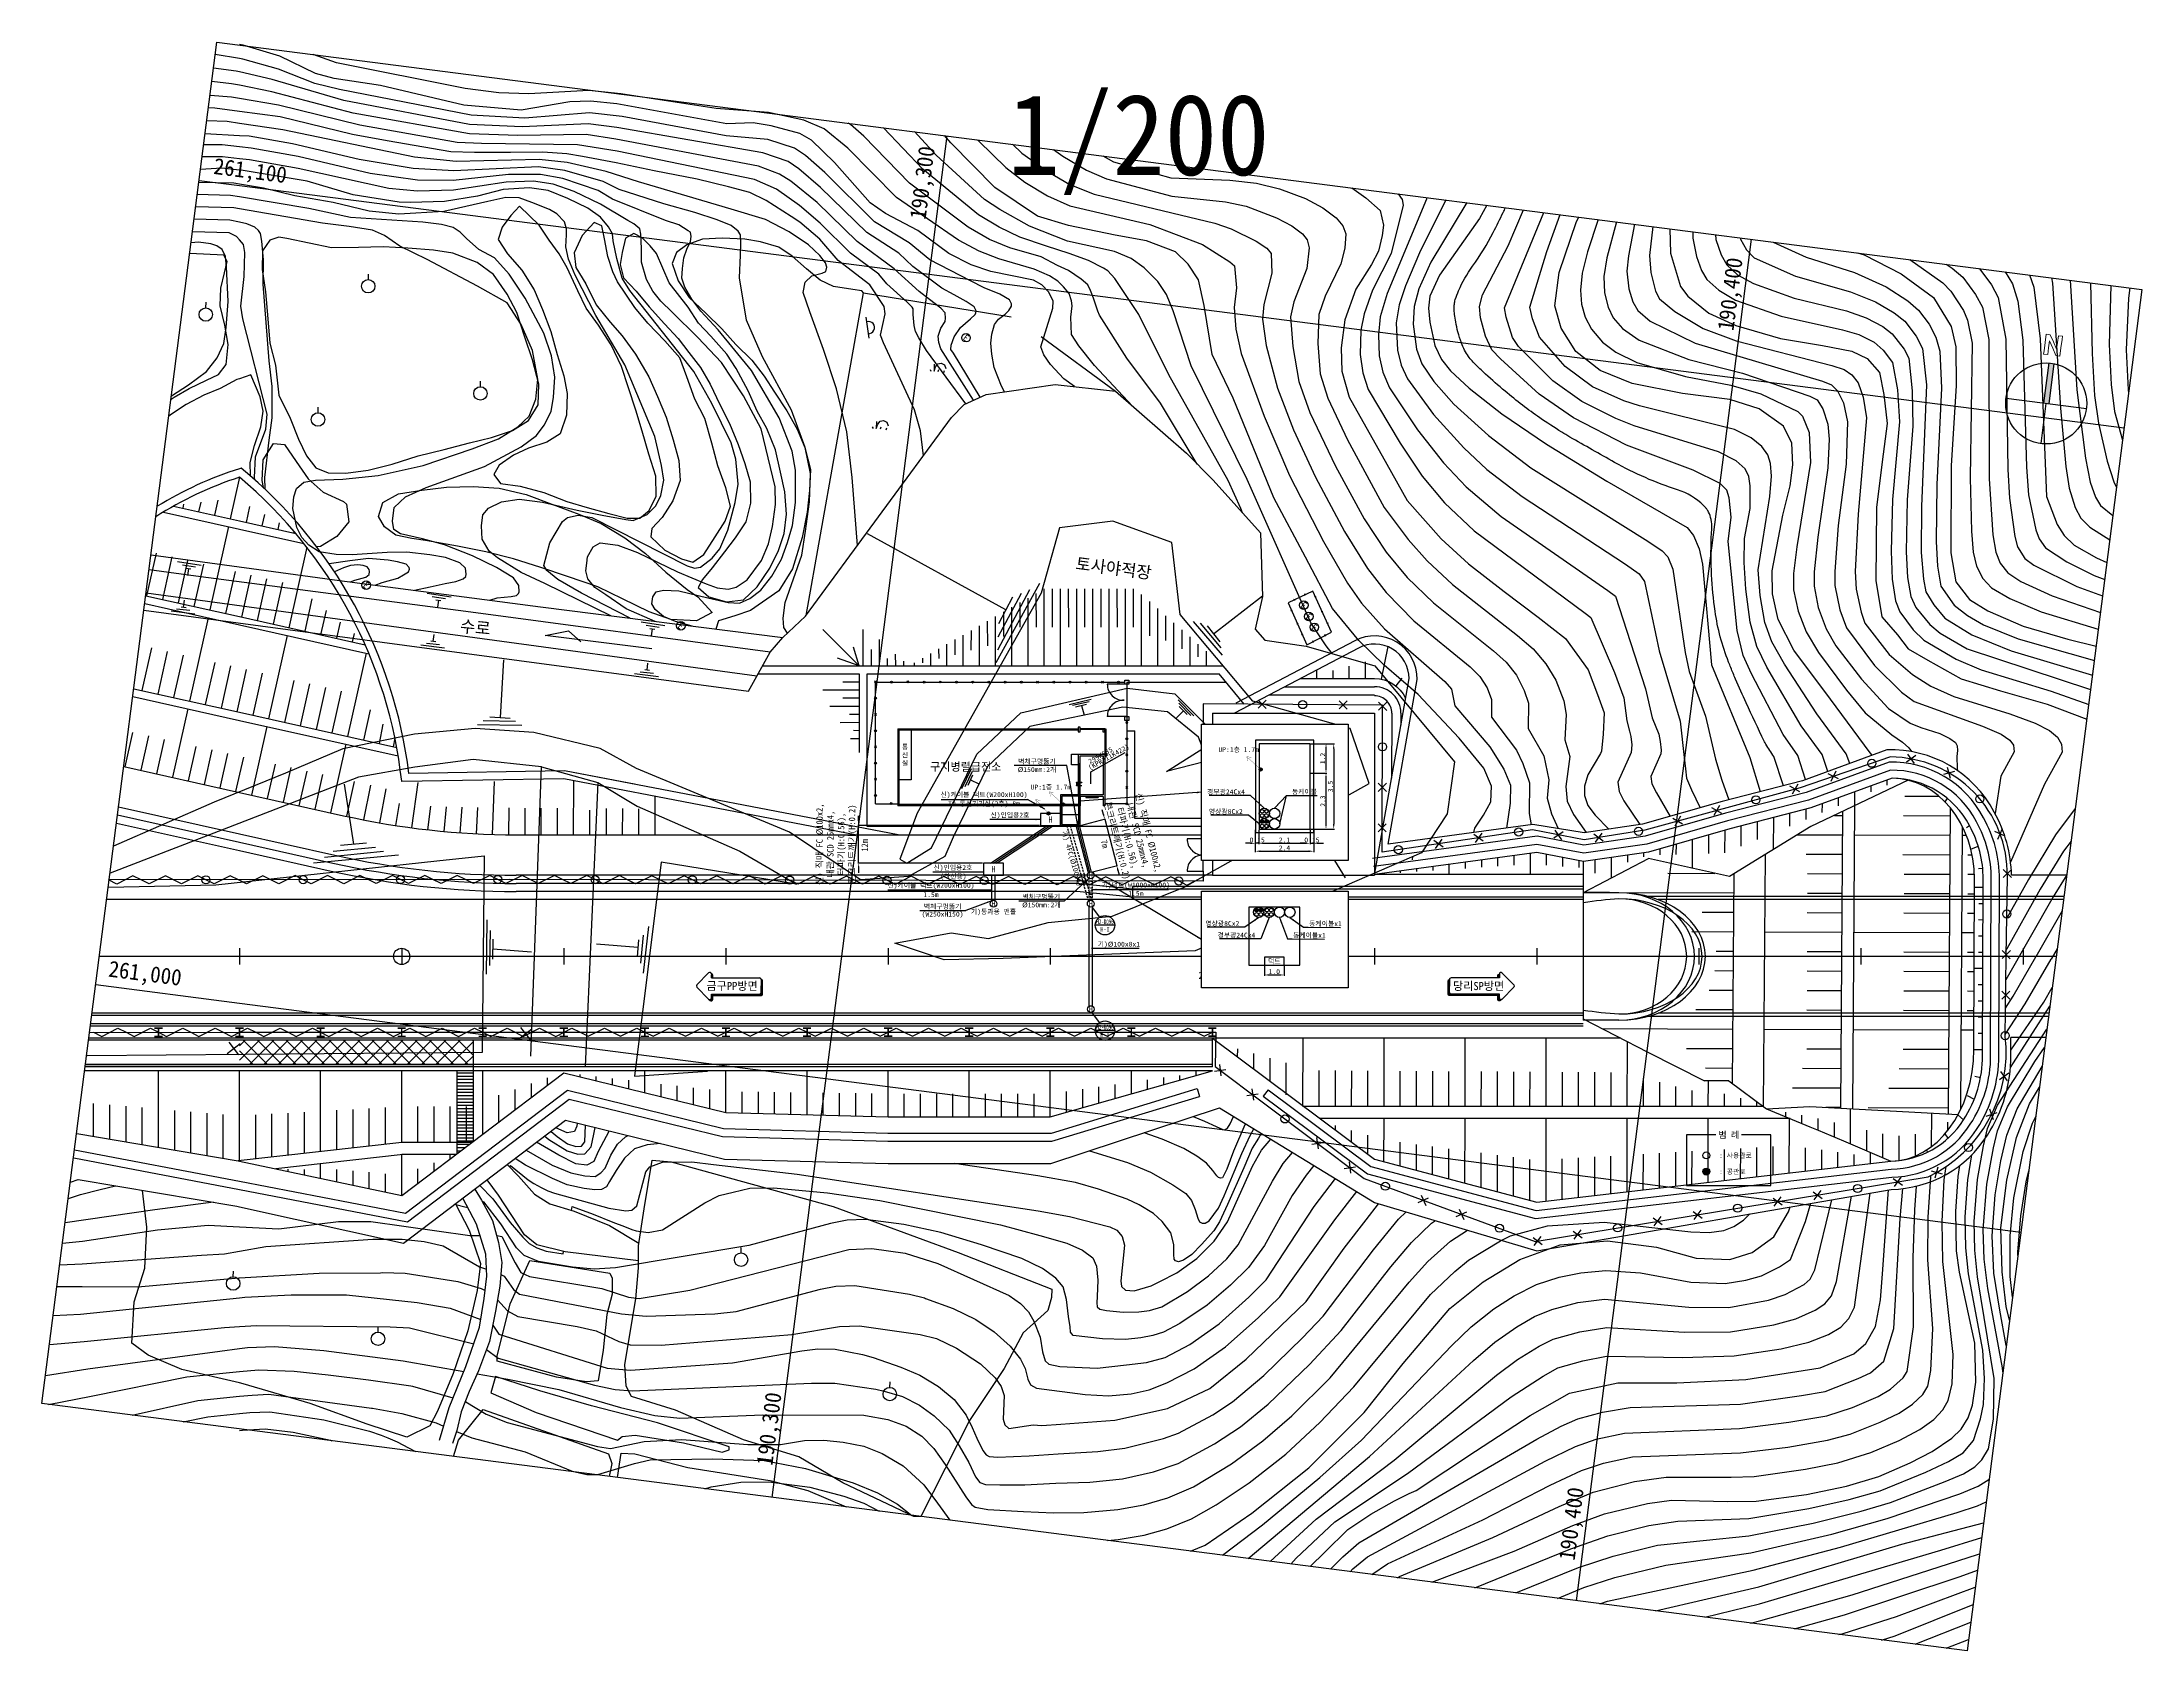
# Model space of a CAD drawing. Extents: x 57251 to 57712, y 491329 to 491527.
# Drawn here: x 57453.4 to 57712.4, y 491328.8 to 491527.3 of the extents above; entities that cross this region are included whole.
import ezdxf
from ezdxf.enums import TextEntityAlignment as Align

# ---------------------------------------------------------------- set-up
doc = ezdxf.new("R2010")
doc.units = 0
doc.header["$MEASUREMENT"] = 0
doc.linetypes.add('HIDDEN', pattern=[0.375, 0.25, -0.125])
doc.layers.get('0').update_dxf_attribs({"linetype": 'CONTINUOUS', "lineweight": 0})
doc.layers.get('DEFPOINTS').update_dxf_attribs({"linetype": 'CONTINUOUS'})
for name, color, linetype in [('TT-LINE', 7, 'CONTINUOUS'), ('TT-MANH', 4, 'CONTINUOUS'), ('TX-LINE', 2, 'CONTINUOUS'), ('TZ-BASE', 253, 'CONTINUOUS'), ('TZ-DIMS', 1, 'CONTINUOUS'), ('TZ-LEAL', 1, 'CONTINUOUS'), ('TZ-LEAT', 3, 'CONTINUOUS'), ('TZ-LINE', 7, 'CONTINUOUS'), ('TZ-SYMB', 2, 'CONTINUOUS'), ('TZ-TEX2', 3, 'CONTINUOUS'), ('TZ-TEXT', 6, 'CONTINUOUS')]:
    doc.layers.add(name, color=color, linetype=linetype)
doc.styles.add('ENG', font='GulimChe.ttf')
doc.styles.add('GR', font='GulimChe.ttf')
doc.styles.get("Standard").update_dxf_attribs({"font": 'GulimChe.ttf'})
doc.styles.add('굴림', font='GulimChe.ttf')
doc.linetypes.add('ZIGZAG', pattern='A,0.00254,-5.08,[131,ltypeshp.shx,S=5.08,R=0,X=-5.08,Y=0],-10.16,[131,ltypeshp.shx,S=5.08,R=180,X=5.08,Y=0],-5.08', length=20.32254)
doc.dimstyles.new('D200', dxfattribs={"dimscale": 0.2, "dimtxt": 3, "dimasz": 3, "dimexe": 0.5, "dimexo": 0.5, "dimgap": 0.5, "dimtad": 1, "dimdec": 0, "dimzin": 1, "dimdsep": 46, "dimlunit": 6, "dimtxsty": 'Standard', "dimcen": 1, "dimclrd": 1, "dimclre": 1, "dimclrt": 3, "dimadec": 0, "dimazin": 0, "dimtfac": 1, "dimtdec": 0, "dimtix": 1, "dimtmove": 2, "dimatfit": 3, "dimfxl": 0, "dimtvp": 2, "dimlwd": -1, "dimlwe": -1, "dimarcsym": 0})
doc.dimstyles.new('NDIM', dxfattribs={"dimscale": 0.2, "dimtxt": 3, "dimasz": 1.5, "dimexe": 4, "dimexo": 2, "dimgap": 1, "dimtad": 1, "dimdec": 0, "dimdsep": 46, "dimlunit": 6, "dimtxsty": 'Standard', "dimblk1": '_RXDOT', "dimblk2": '_RXDOT', "dimsah": 1, "dimcen": 3, "dimdle": 3, "dimclrd": 256, "dimclre": 256, "dimclrt": 256, "dimadec": 0, "dimazin": 0, "dimtfac": 1, "dimtdec": 4, "dimtix": 1, "dimtmove": 2, "dimatfit": 3, "dimfxl": 0, "dimtolj": 1, "dimtzin": 0, "dimarcsym": 0})
doc.dimstyles.new('지시선200', dxfattribs={"dimscale": 0.2, "dimtxt": 3, "dimasz": 3, "dimexe": 0.5, "dimexo": 0.5, "dimgap": 0.5, "dimtad": 1, "dimdec": 0, "dimzin": 1, "dimdsep": 46, "dimlunit": 6, "dimtxsty": 'Standard', "dimcen": 1, "dimclrd": 6, "dimclre": 6, "dimclrt": 3, "dimadec": 0, "dimazin": 0, "dimtfac": 1, "dimtdec": 0, "dimtix": 1, "dimtmove": 2, "dimatfit": 3, "dimfxl": 0, "dimtvp": 2, "dimlwd": -1, "dimlwe": -1, "dimarcsym": 0})

# ---------------------------------------------------------------- blocks, each defined once
blk = doc.blocks.new('_RXDOT')
blk.add_line((-1, 0), (2, 0))
at = {"const_width": 0.5}
blk.add_lwpolyline([(-0.25, 0, 1), (0.25, 0, 1)], format="xyb", close=True, dxfattribs=at)
blk = doc.blocks.new('*D9')
at = {"layer": 'DEFPOINTS', "color": 0}
for p in [(57603.04, 491430.2), (57603.04, 491428.44), (57603.49, 491430.2)]:
    blk.add_point(p, dxfattribs=at)
at = {"layer": 'TZ-LINE', "color": 1}
for p, q in [((57602.44, 491428.44), (57601.84, 491428.44)), ((57603.04, 491430.1), (57603.04, 491428.34)), ((57603.49, 491428.44), (57603.04, 491428.44)), ((57603.49, 491430.1), (57603.49, 491428.34)), ((57604.09, 491428.44), (57604.69, 491428.44))]:
    blk.add_line(p, q, dxfattribs=at)
for points in [[(57602.44, 491428.54), (57602.44, 491428.34), (57603.04, 491428.44)], [(57604.09, 491428.54), (57604.09, 491428.34), (57603.49, 491428.44)]]:
    blk.add_solid(points, dxfattribs=at)
at = {"layer": 'TZ-LINE', "color": 3, "insert": (57603.27, 491428.85), "char_height": 0.6, "attachment_point": 5}
blk.add_mtext('0.15', dxfattribs=at)
blk = doc.blocks.new('*D10')
at = {"layer": 'DEFPOINTS', "color": 0}
for p in [(57603.49, 491430.2), (57609.79, 491430.2), (57609.79, 491428.44)]:
    blk.add_point(p, dxfattribs=at)
at = {"layer": 'TZ-LINE', "color": 1}
for p, q in [((57603.49, 491430.1), (57603.49, 491428.34)), ((57604.09, 491428.44), (57609.19, 491428.44)), ((57609.79, 491430.1), (57609.79, 491428.34))]:
    blk.add_line(p, q, dxfattribs=at)
for points in [[(57604.09, 491428.54), (57604.09, 491428.34), (57603.49, 491428.44)], [(57609.19, 491428.54), (57609.19, 491428.34), (57609.79, 491428.44)]]:
    blk.add_solid(points, dxfattribs=at)
at = {"layer": 'TZ-LINE', "color": 3, "insert": (57606.64, 491428.85), "char_height": 0.6, "attachment_point": 5}
blk.add_mtext('2.1', dxfattribs=at)
blk = doc.blocks.new('*D11')
at = {"layer": 'DEFPOINTS', "color": 0}
for p in [(57609.79, 491430.2), (57610.24, 491430.2), (57610.24, 491428.44)]:
    blk.add_point(p, dxfattribs=at)
at = {"layer": 'TZ-LINE', "color": 1}
for p, q in [((57609.19, 491428.44), (57608.59, 491428.44)), ((57609.79, 491430.1), (57609.79, 491428.34)), ((57609.79, 491428.44), (57610.24, 491428.44)), ((57610.24, 491430.1), (57610.24, 491428.34)), ((57610.84, 491428.44), (57611.44, 491428.44))]:
    blk.add_line(p, q, dxfattribs=at)
for points in [[(57609.19, 491428.54), (57609.19, 491428.34), (57609.79, 491428.44)], [(57610.84, 491428.54), (57610.84, 491428.34), (57610.24, 491428.44)]]:
    blk.add_solid(points, dxfattribs=at)
at = {"layer": 'TZ-LINE', "color": 3, "insert": (57610.02, 491428.85), "char_height": 0.6, "attachment_point": 5}
blk.add_mtext('0.15', dxfattribs=at)
blk = doc.blocks.new('*D12')
at = {"layer": 'DEFPOINTS', "color": 0}
for p in [(57603.04, 491430.2), (57610.24, 491430.2), (57610.24, 491427.46)]:
    blk.add_point(p, dxfattribs=at)
at = {"layer": 'TZ-LINE', "color": 1}
for p, q in [((57603.04, 491430.1), (57603.04, 491427.36)), ((57610.24, 491430.1), (57610.24, 491427.36)), ((57603.64, 491427.46), (57609.64, 491427.46))]:
    blk.add_line(p, q, dxfattribs=at)
for points in [[(57603.64, 491427.56), (57603.64, 491427.36), (57603.04, 491427.46)], [(57609.64, 491427.56), (57609.64, 491427.36), (57610.24, 491427.46)]]:
    blk.add_solid(points, dxfattribs=at)
at = {"layer": 'TZ-LINE', "color": 3, "insert": (57606.64, 491427.86), "char_height": 0.6, "attachment_point": 5}
blk.add_mtext('2.4', dxfattribs=at)
blk = doc.blocks.new('*D13')
at = {"layer": 'DEFPOINTS', "color": 0}
for p in [(57609.79, 491437.1), (57611.76, 491437.1), (57609.79, 491430.2)]:
    blk.add_point(p, dxfattribs=at)
at = {"layer": 'TZ-LINE', "color": 1}
for p, q in [((57609.89, 491437.1), (57611.86, 491437.1)), ((57611.76, 491430.8), (57611.76, 491436.5)), ((57609.89, 491430.2), (57611.86, 491430.2))]:
    blk.add_line(p, q, dxfattribs=at)
for points in [[(57611.66, 491436.5), (57611.86, 491436.5), (57611.76, 491437.1)], [(57611.66, 491430.8), (57611.86, 491430.8), (57611.76, 491430.2)]]:
    blk.add_solid(points, dxfattribs=at)
at = {"layer": 'TZ-LINE', "color": 3, "insert": (57611.36, 491433.65), "char_height": 0.6, "attachment_point": 5, "rotation": 90}
blk.add_mtext('2.3', dxfattribs=at)
blk = doc.blocks.new('*D14')
at = {"layer": 'DEFPOINTS', "color": 0}
for p in [(57609.79, 491440.7), (57611.76, 491440.7), (57609.79, 491437.1)]:
    blk.add_point(p, dxfattribs=at)
at = {"layer": 'TZ-LINE', "color": 1}
for p, q in [((57609.89, 491440.7), (57611.86, 491440.7)), ((57611.76, 491437.7), (57611.76, 491440.1)), ((57609.89, 491437.1), (57611.86, 491437.1))]:
    blk.add_line(p, q, dxfattribs=at)
for points in [[(57611.66, 491440.1), (57611.86, 491440.1), (57611.76, 491440.7)], [(57611.66, 491437.7), (57611.86, 491437.7), (57611.76, 491437.1)]]:
    blk.add_solid(points, dxfattribs=at)
at = {"layer": 'TZ-LINE', "color": 3, "insert": (57611.35, 491438.9), "char_height": 0.6, "attachment_point": 5, "rotation": 90}
blk.add_mtext('1.2', dxfattribs=at)
blk = doc.blocks.new('*D15')
at = {"layer": 'DEFPOINTS', "color": 0}
for p in [(57609.79, 491440.7), (57609.79, 491430.2), (57612.71, 491430.2)]:
    blk.add_point(p, dxfattribs=at)
at = {"layer": 'TZ-LINE', "color": 1}
for p, q in [((57609.89, 491440.7), (57612.81, 491440.7)), ((57612.71, 491440.1), (57612.71, 491430.8)), ((57609.89, 491430.2), (57612.81, 491430.2))]:
    blk.add_line(p, q, dxfattribs=at)
for points in [[(57612.61, 491440.1), (57612.81, 491440.1), (57612.71, 491440.7)], [(57612.61, 491430.8), (57612.81, 491430.8), (57612.71, 491430.2)]]:
    blk.add_solid(points, dxfattribs=at)
at = {"layer": 'TZ-LINE', "color": 3, "insert": (57612.3, 491435.45), "char_height": 0.6, "attachment_point": 5, "rotation": 90}
blk.add_mtext('3.5', dxfattribs=at)
blk = doc.blocks.new('*D16')
at = {"layer": 'DEFPOINTS', "color": 0, "ltscale": 2}
for p in [(57581.37, 491430.62), (57582.85, 491424.9), (57585.94, 491425.7)]:
    blk.add_point(p, dxfattribs=at)
at = {"layer": 'TZ-TEXT', "color": 1, "ltscale": 2}
for p, q in [((57581.47, 491430.65), (57584.56, 491431.45)), ((57584.31, 491432), (57584.16, 491432.58)), ((57584.46, 491431.42), (57585.94, 491425.7)), ((57582.95, 491424.92), (57586.04, 491425.72)), ((57586.09, 491425.12), (57586.24, 491424.54))]:
    blk.add_line(p, q, dxfattribs=at)
for points in [[(57584.41, 491432.03), (57584.21, 491431.98), (57584.46, 491431.42)], [(57586.19, 491425.14), (57585.99, 491425.09), (57585.94, 491425.7)]]:
    blk.add_solid(points, dxfattribs=at)
at = {"layer": 'TZ-TEXT', "color": 3, "ltscale": 2, "insert": (57587.83, 491429.24), "char_height": 0.8, "attachment_point": 5, "rotation": 284.4966}
blk.add_mtext('{\\C6;신) 직매 FC Ø100x2,\\P내관 SCD 25mmx4,\\P터파기(H:0.56),\\P콘크리트깨기(H:0.2)}', dxfattribs=at)
blk = doc.blocks.new('*D17')
at = {"layer": 'DEFPOINTS', "color": 0}
for p in [(57604.17, 491413.42), (57606.59, 491413.42), (57606.59, 491412.2)]:
    blk.add_point(p, dxfattribs=at)
at = {"layer": 'TZ-LINE', "color": 1}
for p, q in [((57604.17, 491413.32), (57604.17, 491412.1)), ((57606.59, 491413.32), (57606.59, 491412.1)), ((57604.77, 491412.2), (57605.99, 491412.2))]:
    blk.add_line(p, q, dxfattribs=at)
for points in [[(57604.77, 491412.3), (57604.77, 491412.1), (57604.17, 491412.2)], [(57605.99, 491412.3), (57605.99, 491412.1), (57606.59, 491412.2)]]:
    blk.add_solid(points, dxfattribs=at)
at = {"layer": 'TZ-LINE', "color": 3, "insert": (57605.38, 491412.61), "char_height": 0.6, "attachment_point": 5}
blk.add_mtext('1.0', dxfattribs=at)
blk = doc.blocks.new('*D18')
at = {"layer": 'DEFPOINTS', "color": 0, "ltscale": 2}
for p in [(57554.11, 491430.62), (57576.53, 491430.62), (57569.5, 491425.99)]:
    blk.add_point(p, dxfattribs=at)
at = {"layer": 'TZ-TEXT', "color": 1, "ltscale": 2}
for p, q in [((57554.11, 491431.22), (57554.11, 491431.82)), ((57576.43, 491430.62), (57554.01, 491430.62)), ((57554.11, 491425.99), (57554.11, 491430.62)), ((57569.4, 491425.99), (57554.01, 491425.99)), ((57554.11, 491425.39), (57554.11, 491424.79))]:
    blk.add_line(p, q, dxfattribs=at)
for points in [[(57554.01, 491431.22), (57554.21, 491431.22), (57554.11, 491430.62)], [(57554.01, 491425.39), (57554.21, 491425.39), (57554.11, 491425.99)]]:
    blk.add_solid(points, dxfattribs=at)
at = {"layer": 'TZ-TEXT', "color": 3, "ltscale": 2, "insert": (57551.39, 491428.31), "char_height": 0.8, "attachment_point": 5, "rotation": 90}
blk.add_mtext('{\\C6;신) 직매 FC Ø100x2,\\P내관 SCD 25mmx4,\\P터파기(H:0.56),\\P콘크리트깨기(H:0.2)}', dxfattribs=at)

msp = doc.modelspace()

# ---------------------------------------------------------------- hatches: boundary and pattern name
at = {"layer": 'TZ-BASE'}
h = msp.add_hatch(dxfattribs=at)
h.set_pattern_fill('ANSI37', color=256, scale=10, style=0)
h.set_pattern_definition([(45, (-132897.808, 230492.237), (-0.8838834765, 0.8838834765), []), (135, (-132897.808, 230492.237), (-0.8838834765, -0.8838834765), [])])
edge = h.paths.add_edge_path()
edge.add_line((57477.747, 491401.141), (57506.586, 491401.141))
edge.add_line((57506.586, 491401.141), (57506.586, 491404.141))
edge.add_line((57506.586, 491404.141), (57477.747, 491404.141))
at = {"layer": 'TZ-LINE'}
h = msp.add_hatch(color=256, dxfattribs=at)
h.dxf.hatch_style = 1
h.paths.add_polyline_path([(57577.329, 491432.121, 1), (57577.729, 491432.121, 1)])
h = msp.add_hatch(color=256, dxfattribs=at)
h.dxf.hatch_style = 1
h.paths.add_polyline_path([(57579.161, 491433.221, 1), (57579.561, 491433.221, 1)])
at = {"layer": 'TZ-LINE', "ltscale": 2}
h = msp.add_hatch(color=256, dxfattribs=at)
h.dxf.hatch_style = 1
h.paths.add_polyline_path([(57658.242, 491387.95, 1), (57659.096, 491387.95, 1)])

# ---------------------------------------------------------------- linework, layer by layer
at = {"layer": 'TT-LINE', "linetype": 'HIDDEN'}
for points in [[(57579.773, 491430.621), (57582.453, 491421.29)], [(57580.189, 491430.621), (57582.837, 491421.401)], [(57582.547, 491421.36), (57582.547, 491424.121)], [(57582.947, 491423.721), (57582.547, 491423.721)], [(57582.947, 491423.321), (57582.547, 491423.321)], [(57582.947, 491421.36), (57582.947, 491424.121)], [(57582.947, 491422.921), (57582.547, 491422.921)], [(57582.947, 491422.521), (57582.547, 491422.521)], [(57582.947, 491422.121), (57582.547, 491422.121)], [(57582.947, 491421.721), (57582.547, 491421.721)]]:
    msp.add_lwpolyline(points, dxfattribs=at)
at = {"layer": 'TT-MANH'}
for centre in [(57582.747, 491424.491), (57570.747, 491420.991), (57582.747, 491420.991), (57582.748, 491407.991)]:
    msp.add_circle(centre, 0.42, dxfattribs=at)
at = {"layer": 'TZ-BASE'}
for p, q in [((57556.428, 491448.69), (57565.037, 491515.68)), ((57472.767, 491510.192), (57477.747, 491509.552)), ((57477.747, 491509.552), (57710.215, 491479.68)), ((57642.645, 491335.025), (57664.221, 491502.935)), ((57700.301, 491482.724), (57700.937, 491487.674)), ((57701.532, 491487.597), (57700.896, 491482.647)), ((57695.639, 491483.323), (57705.558, 491482.048)), ((57699.961, 491477.726), (57700.599, 491482.685)), ((57477.747, 491473.581), (57476.598, 491468.448)), ((57469.595, 491470.013), (57477.747, 491468.191)), ((57470.854, 491470.255), (57470.743, 491469.756)), ((57472.96, 491470.508), (57472.694, 491469.32)), ((57475.067, 491470.761), (57474.646, 491468.884)), ((57478.993, 491469.992), (57478.55, 491468.011)), ((57468.358, 491469.289), (57477.747, 491467.191)), ((57476.385, 491467.495), (57474.082, 491457.21)), ((57477.747, 491468.191), (57484.688, 491466.639)), ((57480.814, 491468.97), (57480.502, 491467.575)), ((57482.635, 491467.948), (57482.454, 491467.139)), ((57477.747, 491467.191), (57485.689, 491465.416)), ((57486.061, 491464.943), (57483.841, 491455.029)), ((57484.454, 491466.917), (57484.406, 491466.703)), ((57467.45, 491464.202), (57466.275, 491458.955)), ((57469.399, 491463.753), (57468.227, 491458.519)), ((57471.347, 491463.303), (57470.179, 491458.082)), ((57473.296, 491462.854), (57472.13, 491457.646)), ((57477.194, 491461.956), (57476.034, 491456.774)), ((57479.143, 491461.506), (57477.986, 491456.337)), ((57481.092, 491461.057), (57479.938, 491455.901)), ((57483.041, 491460.608), (57481.89, 491455.465)), ((57466.061, 491458.003), (57477.747, 491455.391)), ((57466.186, 491458.975), (57477.747, 491456.391)), ((57486.683, 491458.566), (57485.793, 491454.592)), ((57488.415, 491457.146), (57487.745, 491454.156)), ((57473.869, 491456.258), (57471.566, 491445.972)), ((57477.747, 491456.391), (57493.232, 491452.93)), ((57477.747, 491455.391), (57493.706, 491451.824)), ((57490.146, 491455.726), (57489.697, 491453.72)), ((57491.878, 491454.307), (57491.649, 491453.284)), ((57466.886, 491452.528), (57465.711, 491447.281)), ((57468.836, 491452.084), (57467.663, 491446.845)), ((57483.628, 491454.076), (57481.325, 491443.791)), ((57493.387, 491451.895), (57491.085, 491441.61)), ((57619.375, 491452.688), (57618.577, 491448.669)), ((57470.786, 491451.64), (57469.614, 491446.408)), ((57474.686, 491450.751), (57473.518, 491445.536)), ((57476.636, 491450.307), (57475.47, 491445.1)), ((57478.586, 491449.863), (57477.747, 491446.118)), ((57480.536, 491449.418), (57479.374, 491444.227)), ((57541.702, 491449.324), (57554.179, 491449.324)), ((57542.259, 491450.324), (57595.411, 491450.324)), ((57554.179, 491449.324), (57554.179, 491439.624)), ((57555.179, 491449.324), (57598.564, 491449.324)), ((57555.179, 491430.491), (57555.179, 491449.324)), ((57595.411, 491450.324), (57599.084, 491450.324)), ((57601.68, 491445.598), (57598.564, 491449.324)), ((57610.582, 491449.751), (57610.582, 491448.751)), ((57612.582, 491449.767), (57612.582, 491448.751)), ((57614.582, 491450.283), (57614.582, 491448.751)), ((57616.582, 491450.799), (57616.582, 491448.751)), ((57464.587, 491446.532), (57477.747, 491443.591)), ((57464.712, 491447.504), (57477.747, 491444.591)), ((57484.436, 491448.53), (57483.277, 491443.355)), ((57486.386, 491448.085), (57485.229, 491442.919)), ((57488.336, 491447.641), (57487.181, 491442.482)), ((57490.286, 491447.197), (57489.133, 491442.046)), ((57543.46, 491347.77), (57556.428, 491448.69)), ((57556.296, 491448.208), (57556.065, 491448.44)), ((57556.296, 491448.44), (57556.065, 491448.208)), ((57556.179, 491433.324), (57556.18, 491448.324)), ((57556.18, 491448.324), (57586.93, 491448.32)), ((57560.296, 491448.439), (57560.065, 491448.208)), ((57560.296, 491448.208), (57560.065, 491448.439)), ((57564.296, 491448.208), (57564.065, 491448.439)), ((57564.296, 491448.439), (57564.065, 491448.208)), ((57568.296, 491448.207), (57568.065, 491448.438)), ((57568.296, 491448.438), (57568.065, 491448.207)), ((57572.296, 491448.207), (57572.065, 491448.438)), ((57572.296, 491448.438), (57572.065, 491448.207)), ((57576.296, 491448.206), (57576.065, 491448.437)), ((57576.296, 491448.437), (57576.065, 491448.206)), ((57580.296, 491448.206), (57580.065, 491448.437)), ((57580.296, 491448.437), (57580.065, 491448.206)), ((57584.296, 491448.205), (57584.065, 491448.437)), ((57584.296, 491448.437), (57584.065, 491448.205)), ((57587.18, 491448.07), (57584.78, 491448.071)), ((57586.93, 491448.07), (57586.93, 491448.57)), ((57586.93, 491448.57), (57587.43, 491448.57)), ((57587.43, 491448.07), (57586.93, 491448.07)), ((57587.18, 491448.324), (57587.18, 491442.324)), ((57587.18, 491448.319), (57599.405, 491448.319)), ((57587.43, 491448.57), (57587.43, 491448.07)), ((57604.773, 491446.751), (57617.747, 491446.751)), ((57606.677, 491447.751), (57617.747, 491447.751)), ((57621.132, 491448.802), (57620.378, 491447.842)), ((57471.353, 491445.02), (57469.462, 491436.575)), ((57477.747, 491446.118), (57477.422, 491444.663)), ((57477.747, 491444.591), (57497.137, 491440.257)), ((57493.87, 491444.895), (57493.037, 491441.174)), ((57556.296, 491444.208), (57556.064, 491444.44)), ((57556.296, 491444.44), (57556.064, 491444.208)), ((57587.18, 491444.07), (57584.78, 491444.071)), ((57586.93, 491444.07), (57587.43, 491444.07)), ((57586.93, 491443.57), (57586.93, 491444.07)), ((57587.43, 491444.07), (57587.43, 491443.57)), ((57597.747, 491444.491), (57597.747, 491424.491)), ((57597.747, 491444.491), (57617.747, 491444.491)), ((57604.381, 491446.077), (57603.373, 491445.085)), ((57604.373, 491445.077), (57603.381, 491446.085)), ((57614.38, 491446), (57613.373, 491445.008)), ((57614.373, 491445), (57613.38, 491446.008)), ((57617.747, 491444.491), (57617.747, 491424.491)), ((57618.244, 491444.838), (57619.248, 491445.835)), ((57619.244, 491444.835), (57618.248, 491445.838)), ((57619.877, 491444.483), (57619.849, 491436.461)), ((57621.007, 491444.479), (57621.002, 491443.027)), ((57464.556, 491442.121), (57463.607, 491437.886)), ((57466.508, 491441.687), (57465.559, 491437.449)), ((57477.747, 491443.591), (57497.319, 491439.216)), ((57481.112, 491442.839), (57479.221, 491434.39)), ((57495.437, 491443.113), (57494.958, 491440.744)), ((57496.911, 491441.416), (57496.718, 491440.351)), ((57558.93, 491442.574, 0), (57558.929, 491433.074, 0)), ((57558.93, 491442.574), (57581.18, 491442.571)), ((57559.08, 491442.424, 0), (57559.079, 491433.224, 0)), ((57559.08, 491442.424), (57581.18, 491442.421)), ((57584.485, 491442.571), (57581.53, 491442.571)), ((57584.485, 491442.531), (57581.53, 491442.531)), ((57584.485, 491442.511), (57581.53, 491442.511)), ((57584.485, 491442.471), (57581.53, 491442.471)), ((57584.485, 491442.471), (57584.484, 491439.471)), ((57584.525, 491442.471), (57584.524, 491439.471)), ((57584.545, 491442.471), (57584.544, 491439.471)), ((57584.585, 491442.471), (57584.584, 491439.471)), ((57587.43, 491443.57), (57586.93, 491443.57)), ((57587.296, 491443.205), (57587.064, 491443.436)), ((57587.296, 491443.436), (57587.064, 491443.205)), ((57587.18, 491443.57), (57587.179, 491433.32)), ((57587.18, 491442.319), (57588.179, 491442.319)), ((57588.179, 491431.491), (57588.179, 491442.319)), ((57609.44, 491443.124), (57609.439, 491437.1)), ((57610.04, 491443.124), (57610.039, 491437.1)), ((57468.46, 491441.253), (57467.511, 491437.012)), ((57472.365, 491440.384), (57471.414, 491436.138)), ((57474.317, 491439.95), (57473.366, 491435.701)), ((57476.269, 491439.516), (57475.317, 491435.264)), ((57478.222, 491439.081), (57477.747, 491436.964)), ((57490.871, 491440.657), (57488.979, 491432.206)), ((57556.295, 491440.208), (57556.064, 491440.44)), ((57556.295, 491440.44), (57556.064, 491440.208)), ((57581.229, 491439.421), (57584.729, 491439.421)), ((57581.229, 491434.221), (57581.229, 491439.421)), ((57581.229, 491439.421), (57584.479, 491439.421)), ((57581.429, 491434.421), (57581.429, 491439.221)), ((57581.429, 491439.221), (57584.279, 491439.221)), ((57584.279, 491439.221), (57584.279, 491434.421)), ((57584.479, 491439.221), (57584.479, 491433.071)), ((57584.729, 491439.221), (57584.479, 491439.221)), ((57584.729, 491439.421), (57584.729, 491439.221)), ((57587.295, 491439.436), (57587.064, 491439.205)), ((57587.295, 491439.205), (57587.064, 491439.436)), ((57610.04, 491440.55), (57610.039, 491437.1)), ((57684.519, 491439.246), (57683.354, 491438.444)), ((57684.338, 491438.263), (57683.536, 491439.428)), ((57463.479, 491437.915), (57477.747, 491434.72)), ((57477.747, 491436.964), (57477.269, 491434.827)), ((57482.126, 491438.213), (57481.172, 491433.953)), ((57484.078, 491437.778), (57483.124, 491433.516)), ((57486.031, 491437.344), (57485.076, 491433.079)), ((57487.983, 491436.91), (57487.028, 491432.643)), ((57518.96, 491429.491), (57518.971, 491436.136)), ((57556.295, 491436.44), (57556.063, 491436.208)), ((57556.295, 491436.208), (57556.063, 491436.44)), ((57581.229, 491438.321), (57581.229, 491433.071)), ((57609.439, 491437.55), (57596.384, 491437.552)), ((57609.439, 491437.1), (57596.384, 491437.102)), ((57610.039, 491437.1), (57609.439, 491437.1)), ((57674.982, 491436.383), (57673.713, 491437.008)), ((57674.659, 491437.33), (57674.035, 491436.061)), ((57680.984, 491435.611), (57680.985, 491436.243)), ((57689.285, 491437.296), (57687.918, 491436.936)), ((57688.782, 491436.432), (57688.421, 491437.8)), ((57477.747, 491434.72), (57490.585, 491431.846)), ((57491.888, 491436.041), (57490.931, 491431.769)), ((57493.915, 491435.59), (57493.052, 491431.327)), ((57495.78, 491435.175), (57495.017, 491430.961)), ((57499.742, 491435.924), (57498.967, 491430.35)), ((57509.152, 491436.077), (57508.919, 491429.536)), ((57529.001, 491429.446), (57529.009, 491434.214)), ((57581.002, 491435.936), (57581.002, 491435.581)), ((57581.002, 491435.936), (57581.002, 491435.581)), ((57581.024, 491435.936), (57581.024, 491435.581)), ((57581.024, 491435.936), (57581.024, 491435.581)), ((57581.035, 491435.97), (57581.229, 491435.97)), ((57581.035, 491435.97), (57581.627, 491435.97)), ((57581.035, 491435.948), (57581.229, 491435.948)), ((57581.035, 491435.948), (57581.627, 491435.948)), ((57581.035, 491435.57), (57581.229, 491435.57)), ((57581.035, 491435.57), (57581.627, 491435.57)), ((57581.035, 491435.548), (57581.229, 491435.548)), ((57581.035, 491435.548), (57581.627, 491435.548)), ((57584.279, 491434.421), (57581.429, 491434.421)), ((57581.429, 491434.221), (57581.429, 491433.071)), ((57584.279, 491434.221), (57581.429, 491434.221)), ((57581.627, 491435.948), (57581.627, 491435.97)), ((57581.627, 491435.97), (57581.627, 491435.948)), ((57581.627, 491435.548), (57581.627, 491435.57)), ((57581.627, 491435.57), (57581.627, 491435.548)), ((57582.119, 491434.221), (57582.119, 491434.071)), ((57582.119, 491434.071), (57583.639, 491434.071)), ((57583.639, 491434.221), (57583.639, 491434.071)), ((57584.279, 491434.221), (57584.279, 491433.071)), ((57587.295, 491435.205), (57587.063, 491435.436)), ((57587.295, 491435.436), (57587.063, 491435.205)), ((57618.209, 491434.838), (57619.213, 491435.835)), ((57619.209, 491434.835), (57618.213, 491435.838)), ((57670.217, 491434.772), (57668.988, 491435.472)), ((57669.952, 491435.737), (57669.252, 491434.508)), ((57674.98, 491433.079), (57674.981, 491434.045)), ((57676.98, 491433.075), (57676.983, 491434.778)), ((57678.983, 491434.767), (57678.984, 491435.51)), ((57683.137, 491434.252), (57687.375, 491434.237)), ((57684.509, 491435.972), (57684.52, 491436.017)), ((57685.875, 491435.398), (57685.909, 491435.489)), ((57688.123, 491433.541), (57688.383, 491433.916)), ((57462.711, 491431.938), (57477.747, 491428.572)), ((57462.839, 491432.934), (57477.747, 491429.596)), ((57497.422, 491433.341), (57496.989, 491430.636)), ((57501.296, 491433.03), (57500.95, 491430.106)), ((57503.235, 491432.954), (57502.938, 491429.902)), ((57505.17, 491432.878), (57504.929, 491429.739)), ((57507.105, 491432.852), (57506.923, 491429.617)), ((57510.966, 491432.802), (57510.916, 491429.496)), ((57512.96, 491429.491), (57512.966, 491432.779)), ((57514.96, 491429.491), (57514.966, 491432.765)), ((57516.96, 491429.491), (57516.966, 491432.751)), ((57520.96, 491429.491), (57520.965, 491432.544)), ((57523.001, 491429.446), (57523.007, 491432.734)), ((57525.001, 491429.446), (57525.007, 491432.72)), ((57527.001, 491429.446), (57527.007, 491432.706)), ((57556.179, 491433.324), (57558.879, 491433.324)), ((57558.228, 491433.208), (57557.996, 491433.44)), ((57558.228, 491433.44), (57557.996, 491433.208)), ((57581.229, 491433.071), (57558.929, 491433.074)), ((57581.229, 491433.221), (57559.079, 491433.224)), ((57581.429, 491433.071), (57581.229, 491433.071)), ((57584.479, 491433.071), (57584.279, 491433.071)), ((57587.179, 491433.32), (57584.479, 491433.321)), ((57585.402, 491433.436), (57585.171, 491433.205)), ((57585.402, 491433.205), (57585.171, 491433.436)), ((57596.617, 491431.491), (57588.179, 491431.491)), ((57655.75, 491430.807), (57654.521, 491431.507)), ((57655.486, 491431.771), (57654.786, 491430.542)), ((57660.572, 491432.128), (57659.344, 491432.828)), ((57660.308, 491433.093), (57659.608, 491431.864)), ((57664.973, 491428.911), (57664.976, 491431.105)), ((57666.97, 491427.674), (57666.977, 491431.618)), ((57668.975, 491430.564), (57668.978, 491432.131)), ((57670.977, 491431.391), (57670.979, 491432.644)), ((57672.978, 491432.235), (57672.98, 491433.313)), ((57674.473, 491431.882), (57675.493, 491431.879)), ((57675.24, 491395.789), (57675.496, 491432.369)), ((57676.74, 491395.709), (57677.001, 491433.085)), ((57682.975, 491431.853), (57688.795, 491431.832)), ((57688.538, 491395.077), (57688.801, 491432.78)), ((57462.583, 491430.942), (57477.747, 491427.547)), ((57477.747, 491429.596), (57489.492, 491426.967)), ((57477.747, 491428.572), (57489.274, 491425.991)), ((57511.886, 491429.491), (57529.009, 491429.491)), ((57529.009, 491429.491), (57597.747, 491429.491)), ((57596.618, 491430.491), (57555.179, 491430.491)), ((57618.192, 491429.838), (57619.195, 491430.835)), ((57619.192, 491429.835), (57618.195, 491430.838)), ((57626.192, 491427.955), (57625.057, 491428.798)), ((57626.046, 491428.944), (57625.203, 491427.809)), ((57631.139, 491428.684), (57630.003, 491429.528)), ((57630.993, 491429.674), (57630.149, 491428.539)), ((57641.025, 491429.863), (57639.852, 491429.072)), ((57640.834, 491428.881), (57640.044, 491430.054)), ((57645.93, 491428.719), (57644.785, 491429.55)), ((57645.773, 491429.707), (57644.942, 491428.562)), ((57656.966, 491425.348), (57656.973, 491428.917)), ((57658.97, 491427.196), (57658.974, 491429.49)), ((57660.97, 491427.258), (57660.974, 491430.063)), ((57662.971, 491428.085), (57662.975, 491430.593)), ((57669.935, 491429.498), (57675.476, 491429.479)), ((57676.976, 491429.474), (57688.778, 491429.432)), ((57690.041, 491395.613), (57690.285, 491430.463)), ((57690.278, 491429.427), (57690.746, 491429.425)), ((57690.77, 491430.391), (57691.11, 491430.623)), ((57695.546, 491429.312), (57694.262, 491429.904)), ((57694.608, 491428.966), (57695.2, 491430.25)), ((57477.747, 491427.547), (57489.055, 491425.015)), ((57626.965, 491424.591), (57626.967, 491425.835)), ((57628.966, 491425.348), (57628.968, 491426.105)), ((57630.967, 491425.483), (57630.968, 491426.376)), ((57632.967, 491425.618), (57632.969, 491426.646)), ((57634.967, 491425.753), (57634.969, 491426.916)), ((57636.965, 491424.591), (57636.97, 491427.186)), ((57638.967, 491425.74), (57638.969, 491427.058)), ((57640.967, 491425.592), (57640.969, 491426.678)), ((57642.967, 491425.445), (57642.968, 491426.298)), ((57643.523, 491422.39), (57643.536, 491426.19)), ((57644.965, 491424.77), (57644.968, 491426.4)), ((57646.964, 491424.182), (57646.969, 491426.693)), ((57648.968, 491426.105), (57648.969, 491426.986)), ((57650.969, 491426.772), (57650.97, 491427.279)), ((57652.969, 491427.007), (57652.971, 491427.772)), ((57654.969, 491427.07), (57654.972, 491428.345)), ((57665.735, 491395.962), (57665.952, 491427.048)), ((57670.99, 491427.094), (57675.459, 491427.079)), ((57682.911, 491427.053), (57688.761, 491427.032)), ((57690.926, 491427.025), (57691.453, 491427.023)), ((57691.294, 491427.724), (57692.213, 491428.069)), ((57462.604, 491423.419), (57461.603, 491423.918)), ((57464.603, 491424.422), (57462.604, 491423.419)), ((57465.603, 491423.923), (57464.603, 491424.422)), ((57466.604, 491423.425), (57465.603, 491423.923)), ((57468.603, 491424.427), (57466.604, 491423.425)), ((57469.603, 491423.929), (57468.603, 491424.427)), ((57470.604, 491423.43), (57469.603, 491423.929)), ((57472.603, 491424.433), (57470.604, 491423.43)), ((57473.603, 491423.934), (57472.603, 491424.433)), ((57474.604, 491423.435), (57473.603, 491423.934)), ((57476.603, 491424.438), (57474.604, 491423.435)), ((57477.603, 491423.939), (57476.603, 491424.438)), ((57478.604, 491423.44), (57477.603, 491423.939)), ((57480.603, 491424.443), (57478.604, 491423.44)), ((57481.603, 491423.944), (57480.603, 491424.443)), ((57482.604, 491423.446), (57481.603, 491423.944)), ((57484.603, 491424.448), (57482.604, 491423.446)), ((57485.603, 491423.95), (57484.603, 491424.448)), ((57486.604, 491423.451), (57485.603, 491423.95)), ((57488.603, 491424.454), (57486.604, 491423.451)), ((57489.603, 491423.955), (57488.603, 491424.454)), ((57490.604, 491423.456), (57489.603, 491423.955)), ((57492.603, 491424.459), (57490.604, 491423.456)), ((57493.603, 491423.96), (57492.603, 491424.459)), ((57494.604, 491423.461), (57493.603, 491423.96)), ((57496.603, 491424.464), (57494.604, 491423.461)), ((57497.603, 491423.965), (57496.603, 491424.464)), ((57498.604, 491423.467), (57497.603, 491423.965)), ((57500.603, 491424.469), (57498.604, 491423.467)), ((57501.603, 491423.971), (57500.603, 491424.469)), ((57502.604, 491423.472), (57501.603, 491423.971)), ((57504.603, 491424.475), (57502.604, 491423.472)), ((57505.603, 491423.976), (57504.603, 491424.475)), ((57506.604, 491423.477), (57505.603, 491423.976)), ((57508.603, 491424.48), (57506.604, 491423.477)), ((57509.603, 491423.981), (57508.603, 491424.48)), ((57510.602, 491423.484), (57509.603, 491423.986)), ((57512.604, 491424.48), (57510.602, 491423.484)), ((57513.603, 491423.977), (57512.604, 491424.48)), ((57514.602, 491423.475), (57513.603, 491423.977)), ((57516.604, 491424.47), (57514.602, 491423.475)), ((57517.603, 491423.968), (57516.604, 491424.47)), ((57518.602, 491423.466), (57517.603, 491423.968)), ((57520.604, 491424.461), (57518.602, 491423.466)), ((57521.603, 491423.959), (57520.604, 491424.461)), ((57522.602, 491423.457), (57521.603, 491423.959)), ((57524.604, 491424.452), (57522.602, 491423.457)), ((57525.603, 491423.95), (57524.604, 491424.452)), ((57526.602, 491423.448), (57525.603, 491423.95)), ((57528.604, 491424.443), (57526.602, 491423.448)), ((57529.603, 491423.941), (57528.604, 491424.443)), ((57530.602, 491423.439), (57529.603, 491423.941)), ((57532.604, 491424.434), (57530.602, 491423.439)), ((57533.603, 491423.932), (57532.604, 491424.434)), ((57534.602, 491423.43), (57533.603, 491423.932)), ((57536.604, 491424.425), (57534.602, 491423.43)), ((57537.603, 491423.923), (57536.604, 491424.425)), ((57538.602, 491423.421), (57537.603, 491423.923)), ((57540.604, 491424.416), (57538.602, 491423.421)), ((57541.603, 491423.914), (57540.604, 491424.416)), ((57542.602, 491423.411), (57541.603, 491423.914)), ((57544.604, 491424.407), (57542.602, 491423.411)), ((57545.603, 491423.905), (57544.604, 491424.407)), ((57546.602, 491423.402), (57545.603, 491423.905)), ((57548.604, 491424.398), (57546.602, 491423.402)), ((57549.603, 491423.896), (57548.604, 491424.398)), ((57550.602, 491423.393), (57549.603, 491423.896)), ((57552.604, 491424.389), (57550.602, 491423.393)), ((57553.603, 491423.886), (57552.604, 491424.389)), ((57554.602, 491423.384), (57553.603, 491423.886)), ((57556.604, 491424.38), (57554.602, 491423.384)), ((57557.603, 491423.877), (57556.604, 491424.38)), ((57558.602, 491423.375), (57557.603, 491423.877)), ((57560.604, 491424.371), (57558.602, 491423.375)), ((57561.603, 491423.868), (57560.604, 491424.371)), ((57562.602, 491423.366), (57561.603, 491423.868)), ((57564.604, 491424.361), (57562.602, 491423.366)), ((57565.603, 491423.859), (57564.604, 491424.361)), ((57566.602, 491423.357), (57565.603, 491423.859)), ((57568.604, 491424.352), (57566.602, 491423.357)), ((57569.603, 491423.85), (57568.604, 491424.352)), ((57570.602, 491423.348), (57569.603, 491423.85)), ((57572.604, 491424.343), (57570.602, 491423.348)), ((57573.603, 491423.841), (57572.604, 491424.343)), ((57574.602, 491423.339), (57573.603, 491423.841)), ((57576.604, 491424.334), (57574.602, 491423.339)), ((57577.603, 491423.832), (57576.604, 491424.334)), ((57578.602, 491423.33), (57577.603, 491423.832)), ((57580.604, 491424.325), (57578.602, 491423.33)), ((57581.603, 491423.823), (57580.604, 491424.325)), ((57587.887, 491422.791), (57581.043, 491423.491)), ((57582.602, 491423.321), (57581.603, 491423.823)), ((57584.604, 491424.316), (57582.602, 491423.321)), ((57585.603, 491423.814), (57584.604, 491424.316)), ((57586.602, 491423.312), (57585.603, 491423.814)), ((57588.604, 491424.307), (57586.602, 491423.312)), ((57589.603, 491423.805), (57588.604, 491424.307)), ((57590.602, 491423.302), (57589.603, 491423.805)), ((57592.604, 491424.298), (57590.602, 491423.302)), ((57593.603, 491423.796), (57592.604, 491424.298)), ((57593.603, 491423.796), (57594.602, 491423.293)), ((57594.602, 491423.293), (57595.603, 491423.791)), ((57597.747, 491424.491), (57617.747, 491424.491)), ((57618.965, 491424.591), (57618.965, 491424.755)), ((57620.966, 491424.808), (57620.966, 491425.025)), ((57622.966, 491424.943), (57622.966, 491425.295)), ((57624.966, 491425.078), (57624.967, 491425.565)), ((57653.908, 491424.754), (57659.713, 491424.734)), ((57661.904, 491398.786), (57662.085, 491424.669)), ((57671.142, 491424.694), (57675.442, 491424.679)), ((57683.062, 491424.652), (57688.744, 491424.632)), ((57690.917, 491424.625), (57691.736, 491424.622)), ((57691.667, 491403.022), (57691.746, 491424.024)), ((57692.227, 491425.321), (57692.754, 491425.383)), ((57696.303, 491424.218), (57695.295, 491425.21)), ((57695.303, 491424.21), (57696.295, 491425.218)), ((57587.888, 491421.791), (57581.044, 491422.491)), ((57587.888, 491423.091), (57587.888, 491421.491)), ((57647.896, 491422.341), (57643.495, 491422.341)), ((57643.495, 491422.341), (57643.495, 491406.641)), ((57646.336, 491422.381), (57643.523, 491422.391)), ((57643.523, 491422.39), (57662.069, 491422.326)), ((57646.723, 491422.379), (57643.723, 491422.39)), ((57671.133, 491422.294), (57675.426, 491422.279)), ((57683.054, 491422.252), (57688.727, 491422.232)), ((57690.909, 491422.225), (57691.734, 491422.222)), ((57691.739, 491423.024), (57692.814, 491423.02)), ((57692.266, 491421.022), (57692.807, 491421.02)), ((57658.175, 491419.939), (57662.052, 491419.926)), ((57671.125, 491419.894), (57675.409, 491419.879)), ((57683.045, 491419.852), (57688.711, 491419.832)), ((57690.901, 491419.825), (57691.725, 491419.822)), ((57692.256, 491419.022), (57692.8, 491419.02)), ((57477.747, 491415.491), (57477.747, 491413.491)), ((57477.747, 491415.491), (57477.747, 491413.491)), ((57497.747, 491415.491), (57497.747, 491413.491)), ((57517.747, 491415.491), (57517.747, 491413.491)), ((57537.747, 491415.491), (57537.747, 491413.491)), ((57557.747, 491415.491), (57557.747, 491413.491)), ((57577.747, 491415.491), (57577.747, 491413.491)), ((57597.747, 491415.491), (57597.747, 491413.491)), ((57617.747, 491415.491), (57617.747, 491413.491)), ((57637.747, 491415.491), (57637.747, 491413.491)), ((57656.89, 491417.544), (57662.035, 491417.526)), ((57657.747, 491415.491), (57657.747, 491413.491)), ((57665.885, 491417.512), (57675.392, 491417.479)), ((57676.892, 491417.474), (57688.694, 491417.433)), ((57677.747, 491415.491), (57677.747, 491413.491)), ((57690.194, 491417.427), (57691.717, 491417.422)), ((57692.245, 491417.022), (57692.793, 491417.02)), ((57697.747, 491415.491), (57697.747, 491413.491)), ((57477.747, 491414.491), (57460.469, 491414.491)), ((57701.838, 491414.491), (57477.747, 491414.491)), ((57659.865, 491415.133), (57662.019, 491415.126)), ((57671.108, 491415.094), (57675.375, 491415.079)), ((57683.029, 491415.052), (57688.677, 491415.033)), ((57690.884, 491415.025), (57691.708, 491415.022)), ((57691.669, 491413.024), (57692.779, 491413.02)), ((57692.235, 491415.022), (57692.786, 491415.02)), ((57695.164, 491414.221), (57696.177, 491415.208)), ((57696.164, 491414.208), (57695.177, 491415.221)), ((57460.022, 491411.008), (57477.747, 491408.73)), ((57659.024, 491410.336), (57661.985, 491410.326)), ((57659.733, 491412.734), (57662.002, 491412.726)), ((57671.091, 491410.294), (57675.342, 491410.279)), ((57671.1, 491412.694), (57675.358, 491412.679)), ((57683.012, 491410.252), (57688.644, 491410.233)), ((57683.02, 491412.652), (57688.66, 491412.633)), ((57690.867, 491410.225), (57691.692, 491410.222)), ((57690.875, 491412.625), (57691.7, 491412.622)), ((57692.214, 491411.022), (57692.772, 491411.02)), ((57696.098, 491409.209), (57695.111, 491410.222)), ((57477.747, 491408.73), (57697.469, 491380.495)), ((57657.366, 491407.942), (57661.968, 491407.926)), ((57671.083, 491407.894), (57675.325, 491407.879)), ((57683.003, 491407.852), (57688.627, 491407.833)), ((57690.859, 491407.825), (57691.683, 491407.822)), ((57692.203, 491409.022), (57692.765, 491409.02)), ((57695.098, 491409.222), (57696.111, 491410.208)), ((57459.747, 491405.127), (57460.747, 491404.627)), ((57460.747, 491404.627), (57462.747, 491405.627)), ((57462.747, 491405.627), (57463.747, 491405.127)), ((57463.747, 491405.127), (57464.747, 491404.627)), ((57464.747, 491404.627), (57466.747, 491405.627)), ((57466.747, 491405.627), (57467.747, 491405.127)), ((57467.747, 491405.127), (57468.747, 491404.628)), ((57468.747, 491404.628), (57470.747, 491405.628)), ((57470.747, 491405.628), (57471.747, 491405.128)), ((57471.747, 491405.128), (57472.747, 491404.628)), ((57472.747, 491404.628), (57474.747, 491405.628)), ((57474.747, 491405.628), (57475.747, 491405.128)), ((57475.747, 491405.128), (57476.747, 491404.629)), ((57476.747, 491404.629), (57478.747, 491405.629)), ((57478.747, 491405.629), (57479.747, 491405.129)), ((57479.747, 491405.129), (57480.747, 491404.629)), ((57480.747, 491404.629), (57482.747, 491405.629)), ((57482.747, 491405.629), (57483.747, 491405.129)), ((57483.747, 491405.129), (57484.747, 491404.63)), ((57484.747, 491404.63), (57486.747, 491405.63)), ((57486.747, 491405.63), (57487.747, 491405.13)), ((57487.747, 491405.13), (57488.747, 491404.63)), ((57488.747, 491404.63), (57490.747, 491405.63)), ((57490.747, 491405.63), (57491.747, 491405.13)), ((57491.747, 491405.13), (57492.747, 491404.63)), ((57492.747, 491404.63), (57494.747, 491405.631)), ((57494.747, 491405.631), (57495.747, 491405.131)), ((57495.747, 491405.131), (57496.747, 491404.631)), ((57496.747, 491404.631), (57498.747, 491405.631)), ((57498.747, 491405.631), (57499.747, 491405.131)), ((57499.747, 491405.131), (57500.747, 491404.631)), ((57500.747, 491404.631), (57502.747, 491405.632)), ((57502.747, 491405.632), (57503.747, 491405.132)), ((57503.747, 491405.132), (57504.747, 491404.632)), ((57504.747, 491404.632), (57506.747, 491405.632)), ((57506.747, 491405.632), (57507.747, 491405.132)), ((57507.747, 491405.132), (57508.747, 491404.632)), ((57508.747, 491404.632), (57510.747, 491405.633)), ((57510.747, 491405.633), (57511.747, 491405.133)), ((57511.747, 491405.133), (57512.747, 491404.633)), ((57512.747, 491404.633), (57514.747, 491405.633)), ((57514.747, 491405.633), (57515.747, 491405.133)), ((57515.747, 491405.133), (57516.747, 491404.633)), ((57516.747, 491404.633), (57518.747, 491405.634)), ((57518.747, 491405.634), (57519.747, 491405.134)), ((57519.747, 491405.134), (57520.747, 491404.634)), ((57520.747, 491404.634), (57522.747, 491405.634)), ((57522.747, 491405.634), (57523.747, 491405.134)), ((57523.747, 491405.134), (57524.747, 491404.634)), ((57524.747, 491404.634), (57526.747, 491405.635)), ((57526.747, 491405.635), (57527.747, 491405.135)), ((57527.747, 491405.135), (57528.747, 491404.635)), ((57528.747, 491404.635), (57530.747, 491405.635)), ((57530.747, 491405.635), (57531.747, 491405.135)), ((57531.747, 491405.135), (57532.747, 491404.635)), ((57532.747, 491404.635), (57534.747, 491405.636)), ((57534.747, 491405.636), (57535.747, 491405.136)), ((57535.747, 491405.136), (57536.747, 491404.636)), ((57536.747, 491404.636), (57538.747, 491405.636)), ((57538.747, 491405.636), (57539.747, 491405.136)), ((57539.747, 491405.136), (57540.747, 491404.636)), ((57540.747, 491404.636), (57542.747, 491405.637)), ((57542.747, 491405.637), (57543.747, 491405.137)), ((57543.747, 491405.137), (57544.747, 491404.637)), ((57544.747, 491404.637), (57546.747, 491405.637)), ((57546.747, 491405.637), (57547.747, 491405.137)), ((57547.747, 491405.137), (57548.747, 491404.637)), ((57548.747, 491404.637), (57550.747, 491405.637)), ((57550.747, 491405.637), (57551.747, 491405.138)), ((57551.747, 491405.138), (57552.747, 491404.638)), ((57552.747, 491404.638), (57554.747, 491405.638)), ((57554.747, 491405.638), (57555.747, 491405.138)), ((57555.747, 491405.138), (57556.747, 491404.638)), ((57556.747, 491404.638), (57558.747, 491405.638)), ((57558.747, 491405.638), (57559.747, 491405.139)), ((57559.747, 491405.139), (57560.747, 491404.639)), ((57560.747, 491404.639), (57562.747, 491405.639)), ((57562.747, 491405.639), (57563.747, 491405.139)), ((57563.747, 491405.139), (57564.747, 491404.639)), ((57564.747, 491404.639), (57566.747, 491405.639)), ((57566.747, 491405.639), (57567.747, 491405.14)), ((57567.747, 491405.14), (57568.747, 491404.64)), ((57568.747, 491404.64), (57570.747, 491405.64)), ((57570.747, 491405.64), (57571.747, 491405.14)), ((57571.747, 491405.14), (57572.747, 491404.64)), ((57572.747, 491404.64), (57574.747, 491405.64)), ((57574.747, 491405.64), (57575.747, 491405.14)), ((57575.747, 491405.14), (57576.747, 491404.641)), ((57576.747, 491404.641), (57578.747, 491405.641)), ((57578.747, 491405.641), (57579.747, 491405.141)), ((57579.747, 491405.141), (57580.747, 491404.641)), ((57580.747, 491404.641), (57582.747, 491405.641)), ((57582.747, 491405.641), (57583.747, 491405.141)), ((57583.747, 491405.141), (57584.747, 491404.642)), ((57584.747, 491404.642), (57586.747, 491405.642)), ((57586.747, 491405.642), (57587.747, 491405.142)), ((57587.747, 491405.142), (57588.747, 491404.642)), ((57588.747, 491404.642), (57590.747, 491405.642)), ((57590.747, 491405.642), (57591.747, 491405.142)), ((57591.747, 491405.142), (57592.747, 491404.643)), ((57592.747, 491404.643), (57594.747, 491405.643)), ((57594.747, 491405.643), (57595.747, 491405.143)), ((57595.747, 491405.143), (57596.747, 491404.643)), ((57596.747, 491404.643), (57597.747, 491405.143)), ((57647.896, 491406.641), (57643.495, 491406.641)), ((57645.806, 491405.582), (57661.952, 491405.526)), ((57665.802, 491405.512), (57675.308, 491405.479)), ((57676.808, 491405.474), (57688.61, 491405.433)), ((57690.11, 491405.428), (57691.675, 491405.422)), ((57692.193, 491407.022), (57692.758, 491407.02)), ((57597.747, 491400.891), (57597.747, 491404.391)), ((57600.862, 491402.072), (57600.864, 491403.095)), ((57602.86, 491400.584), (57602.863, 491402.516)), ((57608.916, 491395.991), (57608.931, 491404.391)), ((57618.916, 491395.991), (57618.931, 491404.391)), ((57628.916, 491395.991), (57628.931, 491404.391)), ((57638.916, 491395.991), (57638.931, 491404.391)), ((57648.916, 491395.991), (57648.93, 491403.967)), ((57656.207, 491403.146), (57661.935, 491403.126)), ((57671.066, 491403.094), (57675.291, 491403.079)), ((57682.937, 491403.053), (57688.593, 491403.033)), ((57691.667, 491403.022), (57692.744, 491403.02)), ((57692.182, 491405.022), (57692.751, 491405.02)), ((57467.747, 491390.934), (57467.747, 491400.391)), ((57477.747, 491389.277), (57477.747, 491400.391)), ((57477.747, 491389.277), (57477.747, 491400.391)), ((57487.747, 491390.42), (57487.747, 491400.391)), ((57497.747, 491391.551), (57497.747, 491400.391)), ((57504.586, 491390.174), (57504.586, 491400.391)), ((57506.586, 491400.092), (57504.586, 491400.092)), ((57506.586, 491391.69), (57506.586, 491401.141)), ((57507.747, 491392.571), (57507.747, 491400.391)), ((57519.747, 491399.661), (57519.747, 491399.918)), ((57527.747, 491397.702), (57527.747, 491400.391)), ((57537.747, 491395.26), (57537.747, 491400.391)), ((57547.747, 491394.985), (57547.747, 491400.391)), ((57557.747, 491394.711), (57557.747, 491400.391)), ((57567.747, 491394.711), (57567.747, 491400.391)), ((57577.747, 491394.711), (57577.747, 491400.391)), ((57587.747, 491397.551), (57587.747, 491400.391)), ((57595.747, 491399.823), (57595.747, 491400.391)), ((57598.004, 491400.352), (57599.404, 491400.551)), ((57598.605, 491401.152), (57598.804, 491399.752)), ((57604.857, 491399.097), (57604.862, 491401.938)), ((57606.854, 491397.408), (57606.861, 491401.36)), ((57610.916, 491395.991), (57610.924, 491400.414)), ((57612.916, 491395.991), (57612.924, 491400.401)), ((57614.916, 491395.991), (57614.924, 491400.389)), ((57616.916, 491395.991), (57616.924, 491400.377)), ((57620.916, 491395.991), (57620.924, 491400.352)), ((57622.916, 491395.991), (57622.924, 491400.339)), ((57624.916, 491395.991), (57624.924, 491400.327)), ((57626.916, 491395.991), (57626.924, 491400.315)), ((57630.916, 491395.991), (57630.924, 491400.29)), ((57632.916, 491395.991), (57632.924, 491400.277)), ((57634.916, 491395.991), (57634.924, 491400.265)), ((57636.916, 491395.991), (57636.924, 491400.253)), ((57640.916, 491395.991), (57640.923, 491400.228)), ((57642.916, 491395.991), (57642.923, 491400.215)), ((57644.916, 491395.991), (57644.923, 491400.203)), ((57646.916, 491395.991), (57646.923, 491400.191)), ((57658.583, 491400.738), (57661.918, 491400.726)), ((57670.55, 491400.696), (57675.275, 491400.679)), ((57682.47, 491400.654), (57688.576, 491400.633)), ((57694.84, 491399.326), (57695.994, 491400.143)), ((57695.826, 491399.157), (57695.009, 491400.311)), ((57506.586, 491399.692), (57504.586, 491399.692)), ((57506.586, 491399.292), (57504.586, 491399.292)), ((57506.586, 491398.892), (57504.586, 491398.892)), ((57506.586, 491398.492), (57504.586, 491398.492)), ((57506.586, 491398.092), (57504.586, 491398.092)), ((57506.586, 491397.692), (57504.586, 491397.692)), ((57506.586, 491397.292), (57504.586, 491397.292)), ((57509.747, 491394.087), (57509.747, 491397.388)), ((57511.747, 491395.603), (57511.747, 491398.096)), ((57513.747, 491397.119), (57513.747, 491398.804)), ((57515.747, 491398.635), (57515.747, 491399.513)), ((57521.747, 491399.171), (57521.747, 491399.686)), ((57523.747, 491398.682), (57523.747, 491399.453)), ((57525.747, 491398.192), (57525.747, 491399.221)), ((57529.747, 491397.213), (57529.747, 491398.755)), ((57531.747, 491396.723), (57531.747, 491398.523)), ((57533.747, 491396.233), (57533.747, 491398.29)), ((57535.747, 491395.743), (57535.747, 491398.058)), ((57539.747, 491395.205), (57539.747, 491397.798)), ((57541.747, 491395.15), (57541.747, 491397.77)), ((57543.747, 491395.095), (57543.747, 491397.743)), ((57545.747, 491395.04), (57545.747, 491397.715)), ((57549.747, 491394.93), (57549.747, 491397.661)), ((57551.747, 491394.875), (57551.747, 491397.633)), ((57553.747, 491394.821), (57553.747, 491397.606)), ((57555.747, 491394.766), (57555.747, 491397.578)), ((57559.747, 491394.711), (57559.747, 491397.551)), ((57561.747, 491394.711), (57561.747, 491397.551)), ((57563.747, 491394.711), (57563.747, 491397.551)), ((57565.747, 491394.711), (57565.747, 491397.551)), ((57569.747, 491394.711), (57569.747, 491397.551)), ((57571.747, 491394.711), (57571.747, 491397.551)), ((57573.747, 491394.711), (57573.747, 491397.551)), ((57575.747, 491394.711), (57575.747, 491397.551)), ((57579.747, 491395.279), (57579.747, 491397.835)), ((57581.747, 491395.847), (57581.747, 491398.119)), ((57583.747, 491396.415), (57583.747, 491398.403)), ((57585.747, 491396.983), (57585.747, 491398.687)), ((57589.747, 491398.119), (57589.747, 491399.255)), ((57591.747, 491398.687), (57591.747, 491399.539)), ((57593.747, 491399.255), (57593.747, 491399.823)), ((57595.853, 491398.198), (57596.159, 491397.194)), ((57602.002, 491397.35), (57603.402, 491397.549)), ((57602.603, 491398.149), (57602.802, 491396.749)), ((57604.608, 491398.036), (57604, 491397.242)), ((57650.916, 491395.991), (57650.922, 491399.471)), ((57652.916, 491395.991), (57652.921, 491398.963)), ((57654.916, 491395.991), (57654.92, 491398.455)), ((57656.916, 491395.991), (57656.92, 491397.947)), ((57658.916, 491395.991), (57658.922, 491399.137)), ((57660.916, 491395.991), (57660.919, 491397.56)), ((57669.28, 491398.3), (57675.258, 491398.279)), ((57681.2, 491398.259), (57688.56, 491398.233)), ((57690.848, 491397.331), (57691.712, 491396.873)), ((57691.78, 491399.72), (57692.484, 491399.544)), ((57459.747, 491392.287), (57459.747, 491396.34)), ((57461.747, 491391.949), (57461.747, 491396.173)), ((57463.747, 491391.61), (57463.747, 491396.006)), ((57465.747, 491391.272), (57465.747, 491395.838)), ((57469.747, 491390.596), (57469.747, 491395.503)), ((57471.747, 491390.258), (57471.747, 491395.336)), ((57473.747, 491389.92), (57473.747, 491395.169)), ((57475.747, 491389.582), (57475.747, 491395.001)), ((57479.747, 491389.515), (57479.747, 491394.948)), ((57481.747, 491389.741), (57481.747, 491395.061)), ((57483.747, 491389.967), (57483.747, 491395.175)), ((57485.747, 491390.194), (57485.747, 491395.289)), ((57489.747, 491390.646), (57489.747, 491395.516)), ((57491.747, 491390.872), (57491.747, 491395.63)), ((57493.747, 491391.098), (57493.747, 491395.743)), ((57495.747, 491391.325), (57495.747, 491395.857)), ((57499.747, 491391.551), (57499.747, 491395.971)), ((57501.747, 491391.551), (57501.747, 491395.971)), ((57503.747, 491391.551), (57503.747, 491395.971)), ((57506.586, 491396.892), (57504.586, 491396.892)), ((57506.586, 491396.492), (57504.586, 491396.492)), ((57506.586, 491396.092), (57504.586, 491396.092)), ((57506.586, 491395.692), (57504.586, 491395.692)), ((57506.586, 491395.292), (57504.586, 491395.292)), ((57506.586, 491394.892), (57504.586, 491394.892)), ((57505.747, 491391.551), (57505.747, 491395.971)), ((57662.916, 491395.991), (57662.918, 491397.014)), ((57664.916, 491395.991), (57664.917, 491396.564)), ((57668.428, 491395.281), (57668.426, 491394.733)), ((57670.427, 491394.922), (57670.424, 491393.906)), ((57673.43, 491395.886), (57675.241, 491395.879)), ((57676.43, 491395.725), (57676.415, 491391.375)), ((57678.628, 491395.868), (57688.543, 491395.833)), ((57686.428, 491395.19), (57686.414, 491391.008)), ((57689.702, 491394.944), (57690.384, 491394.336)), ((57693.195, 491394.777), (57694.537, 491395.223)), ((57694.089, 491394.329), (57693.642, 491395.671)), ((57506.586, 491394.492), (57504.586, 491394.492)), ((57506.586, 491394.092), (57504.586, 491394.092)), ((57506.586, 491393.692), (57504.586, 491393.692)), ((57506.586, 491393.292), (57504.586, 491393.292)), ((57506.586, 491392.892), (57504.586, 491392.892)), ((57506.586, 491392.492), (57504.586, 491392.492)), ((57506.586, 491392.092), (57504.586, 491392.092)), ((57610.599, 491392.144), (57610.798, 491390.744)), ((57612.911, 491393.101), (57612.912, 491393.627)), ((57614.909, 491391.614), (57614.911, 491393.032)), ((57616.906, 491390.043), (57616.91, 491392.437)), ((57618.905, 491389.193), (57618.914, 491394.491)), ((57628.9, 491386.534), (57628.914, 491394.491)), ((57638.896, 491384.314), (57638.914, 491394.491)), ((57648.898, 491385.477), (57648.914, 491394.491)), ((57658.9, 491386.641), (57658.914, 491394.491)), ((57668.902, 491387.804), (57668.914, 491394.491)), ((57672.426, 491394.504), (57672.421, 491393.069)), ((57674.424, 491394.027), (57674.418, 491392.222)), ((57678.421, 491393.073), (57678.412, 491390.528)), ((57680.419, 491392.596), (57680.409, 491389.681)), ((57682.418, 491392.362), (57682.408, 491389.321)), ((57684.419, 491392.577), (57684.409, 491389.856)), ((57688.101, 491392.6), (57688.457, 491392.081)), ((57688.424, 491394.035), (57688.42, 491392.986)), ((57497.747, 491391.551), (57477.587, 491389.271)), ((57497.916, 491390.06), (57482.226, 491388.286)), ((57497.747, 491384.991), (57497.747, 491390.051)), ((57503.747, 491389.539), (57503.747, 491390.051)), ((57506.586, 491391.692), (57504.586, 491391.692)), ((57506.061, 491391.292), (57504.586, 491391.292)), ((57505.533, 491390.892), (57504.586, 491390.892)), ((57505.006, 491390.492), (57504.586, 491390.492)), ((57609.998, 491391.345), (57611.399, 491391.544)), ((57620.904, 491388.661), (57620.909, 491391.576)), ((57622.903, 491388.129), (57622.908, 491391.31)), ((57624.902, 491387.598), (57624.908, 491391.044)), ((57626.901, 491387.066), (57626.907, 491390.778)), ((57630.899, 491386.002), (57630.906, 491390.247)), ((57632.898, 491385.471), (57632.906, 491389.981)), ((57634.897, 491384.939), (57634.905, 491389.715)), ((57640.897, 491384.547), (57640.905, 491389.52)), ((57642.897, 491384.78), (57642.905, 491389.638)), ((57644.897, 491385.012), (57644.906, 491389.756)), ((57646.898, 491385.245), (57646.906, 491389.873)), ((57650.899, 491385.71), (57650.906, 491390.109)), ((57652.899, 491385.943), (57652.906, 491390.226)), ((57654.899, 491386.175), (57654.907, 491390.344)), ((57656.9, 491386.408), (57656.907, 491390.462)), ((57660.901, 491386.873), (57660.907, 491390.697)), ((57662.901, 491387.106), (57662.907, 491390.815)), ((57664.901, 491387.338), (57664.908, 491390.932)), ((57666.902, 491387.571), (57666.908, 491391.05)), ((57670.903, 491388.036), (57670.908, 491390.894)), ((57672.903, 491388.269), (57672.907, 491390.62)), ((57674.903, 491388.502), (57674.907, 491390.346)), ((57676.904, 491388.734), (57676.906, 491390.073)), ((57678.904, 491388.967), (57678.907, 491390.318)), ((57685.842, 491390.608), (57685.943, 491390.339)), ((57477.747, 491389.289), (57477.587, 491389.271)), ((57483.747, 491387.963), (57483.747, 491388.25)), ((57485.747, 491387.538), (57485.747, 491388.213)), ((57487.747, 491387.114), (57487.747, 491388.91)), ((57489.747, 491386.689), (57489.747, 491388.215)), ((57491.747, 491386.264), (57491.747, 491388.042)), ((57493.747, 491385.84), (57493.747, 491387.868)), ((57495.747, 491385.415), (57495.747, 491387.694)), ((57499.747, 491386.507), (57499.747, 491388.279)), ((57501.747, 491388.023), (57501.747, 491389.037)), ((57613.997, 491388.342), (57615.397, 491388.541)), ((57614.597, 491389.142), (57614.796, 491387.741)), ((57636.896, 491384.407), (57636.905, 491389.449)), ((57681.698, 491387.092), (57682.846, 491386.267)), ((57681.86, 491386.105), (57682.684, 491387.254)), ((57686.404, 491388.033), (57687.768, 491387.659)), ((57686.899, 491387.164), (57687.273, 491388.528)), ((57623.133, 491384.127), (57624.417, 491384.72)), ((57623.478, 491385.066), (57624.071, 491383.782)), ((57666.896, 491384.663), (57668.044, 491383.839)), ((57667.057, 491383.677), (57667.882, 491384.825)), ((57671.83, 491385.473), (57672.978, 491384.648)), ((57671.991, 491384.486), (57672.816, 491385.635)), ((57627.825, 491382.4), (57629.109, 491382.993)), ((57628.17, 491383.339), (57628.763, 491382.055)), ((57652.093, 491382.235), (57653.242, 491381.41)), ((57652.255, 491381.248), (57653.08, 491382.397)), ((57657.027, 491383.045), (57658.176, 491382.22)), ((57657.189, 491382.058), (57658.014, 491383.207)), ((57637.291, 491379.807), (57638.44, 491378.982)), ((57637.453, 491378.82), (57638.278, 491379.969)), ((57642.225, 491380.616), (57643.374, 491379.792)), ((57642.387, 491379.63), (57643.212, 491380.778))]:
    msp.add_line(p, q, dxfattribs=at)
at = {"layer": 'TZ-BASE', "ltscale": 0.2}
for p, q in [((57459.266, 491405.126), (57477.747, 491405.129)), ((57477.747, 491405.129), (57598.188, 491405.143))]:
    msp.add_line(p, q, dxfattribs=at)
at = {"layer": 'TZ-BASE'}
for points in [[(57453.383, 491359.345), (57474.96, 491527.255), (57712.407, 491496.743), (57690.831, 491328.833)], [(57453.383, 491359.345), (57474.96, 491527.255), (57712.407, 491496.743), (57690.831, 491328.833)], [(57512.287, 491507.023), (57511.21, 491505.866), (57510.122, 491504.405), (57509.652, 491502.886), (57510.799, 491501.145), (57512.585, 491499.132), (57514.079, 491496.71), (57515.132, 491494.263), (57516.143, 491491.557), (57516.921, 491488.699), (57517.76, 491486.096), (57518.154, 491483.926), (57518.083, 491481.221), (57517.298, 491478.916), (57515.639, 491477.927), (57513.388, 491477.147), (57511.522, 491476.286), (57509.789, 491475.062), (57509.109, 491473.899), (57509.943, 491472.816), (57512.36, 491472.487), (57515.27, 491471.681), (57518.116, 491470.6), (57520.616, 491469.841), (57523.288, 491469.091), (57525.555, 491468.54), (57527.131, 491468.535), (57528.268, 491469.474), (57529.137, 491471.234), (57529.099, 491473.729), (57528.235, 491476.411), (57527.417, 491479.257), (57526.634, 491481.851), (57525.727, 491484.616), (57524.877, 491487.258), (57523.573, 491489.916), (57522.021, 491492.328), (57520.498, 491494.452), (57519.487, 491496.569), (57518.155, 491499.402), (57517.193, 491501.112), (57515.945, 491502.812), (57514.702, 491504.663)], [(57524.373, 491497.669), (57523.793, 491498.92), (57523.186, 491500.821), (57522.77, 491502.977), (57522.456, 491504.584), (57521.479, 491505.006), (57520.024, 491503.377), (57519.017, 491501.24), (57519.224, 491499.441), (57520.462, 491497.439), (57521.738, 491494.843), (57523.464, 491492.687), (57524.964, 491491.024), (57526.598, 491488.769), (57528.221, 491485.965), (57529.298, 491483.552), (57530.355, 491481.01), (57531.216, 491478.195), (57531.952, 491475.666), (57532.108, 491473.192), (57531.173, 491470.663), (57529.88, 491468.628), (57528.598, 491467.257), (57528.475, 491466.251), (57530.204, 491464.589), (57532.252, 491463.502), (57533.649, 491463.09), (57535.017, 491464.048), (57536.408, 491466.22), (57537.649, 491468.167), (57538.287, 491470.021), (57537.735, 491472.274), (57536.763, 491474.993), (57535.992, 491477.775), (57535.132, 491480.837), (57533.914, 491483.196), (57532.932, 491485.973), (57532.052, 491488.316), (57530.222, 491490.412), (57528.099, 491492.575), (57526.509, 491494.518)], [(57529.164, 491501.159), (57528.39, 491502.137), (57527.427, 491503.126), (57526.39, 491503.652), (57525.35, 491503.078), (57524.933, 491501.302), (57524.713, 491499.799), (57525.118, 491498.177), (57526.681, 491496.542), (57528.291, 491494.614), (57530.174, 491492.49), (57531.842, 491490.685), (57533.183, 491488.971), (57534.596, 491487.113), (57535.79, 491485.08), (57537.004, 491482.57), (57538.164, 491480.201), (57539.233, 491477.619), (57540.075, 491475.281), (57540.739, 491473.01), (57540.776, 491470.384), (57540.178, 491468.067), (57538.879, 491466.11), (57537.58, 491464.399), (57536.031, 491462.425), (57534.85, 491460.98), (57534.311, 491459.983), (57535.63, 491458.843), (57537.829, 491458.225), (57539.921, 491458.481), (57541.596, 491460.055), (57543.141, 491462.354), (57544.247, 491464.532), (57544.924, 491466.627), (57545.194, 491469.034), (57545.024, 491471.776), (57544.482, 491474.217), (57543.84, 491476.978), (57542.793, 491479.576), (57541.579, 491481.726), (57540.479, 491484.237), (57539.021, 491486.995), (57537.836, 491488.741), (57535.897, 491490.988), (57534.369, 491492.6), (57533.07, 491494.572), (57530.755, 491497.563)], [(57483.6, 491503.016), (57482.581, 491503.18), (57481.501, 491502.838), (57480.589, 491501.522), (57480.522, 491499.197), (57480.954, 491496.431), (57481.223, 491493.122), (57481.466, 491490.121), (57482.191, 491487.404), (57482.604, 491483.692), (57483.994, 491480.849), (57485.007, 491478.275), (57485.992, 491476.238), (57487.159, 491474.742), (57488.674, 491474.12), (57490.851, 491474.077), (57493.61, 491474.473), (57496.593, 491475.192), (57499.795, 491476.22), (57502.996, 491477.001), (57506.11, 491477.833), (57508.816, 491478.483), (57511.403, 491479.344), (57513.404, 491480.581), (57514.603, 491482.498), (57514.649, 491485.054), (57513.892, 491488.042), (57512.92, 491490.875), (57511.937, 491493.88), (57510.741, 491496.141), (57509.078, 491498.572), (57507.075, 491500.068), (57504.071, 491501.232), (57501.676, 491501.576), (57498.508, 491501.835), (57495.473, 491501.977), (57492.427, 491501.93), (57489.095, 491501.874)], [(57536.025, 491456.919), (57534.093, 491455.878), (57530.947, 491456.039), (57528.271, 491456.998), (57524.994, 491458.602), (57521.944, 491460.076), (57518.215, 491461.337), (57514.899, 491462.454), (57511.534, 491463.504), (57508.124, 491464.39), (57504.645, 491465.078), (57500.672, 491465.769), (57498.985, 491466.019), (57497.039, 491466.443), (57495.648, 491467.482), (57494.899, 491468.741), (57495.442, 491470.477), (57497.355, 491471.52), (57500.222, 491471.993), (57503.278, 491472.341), (57506.561, 491472.444), (57509.756, 491472.238), (57513.086, 491471.441), (57516.276, 491470.248), (57519.61, 491469.013), (57522.337, 491467.895), (57525.282, 491466.115), (57527.82, 491464.172), (57530.321, 491461.873), (57532.944, 491459.745), (57534.26, 491458.833)], [(57581.43, 491442.771), (57581.18, 491442.771), (57581.18, 491442.195), (57581.43, 491442.195)], [(57581.43, 491442.471), (57581.53, 491442.471), (57581.53, 491442.571), (57581.43, 491442.571)], [(57584.48, 491442.446), (57584.23, 491442.446), (57584.23, 491442.194), (57584.48, 491442.194)], [(57584.585, 491442.571), (57584.585, 491442.471), (57584.485, 491442.471), (57584.485, 491442.571)], [(57584.584, 491439.421), (57584.584, 491439.471), (57584.484, 491439.471), (57584.484, 491439.421)]]:
    msp.add_lwpolyline(points, close=True, dxfattribs=at)
for points in [[(57580.741, 491484.768), (57579.405, 491485.734), (57577.762, 491487.469), (57576.948, 491488.666), (57576.59, 491489.661), (57578.084, 491494.428), (57578.103, 491495.275), (57577.588, 491496.396), (57576.705, 491497.299), (57575.661, 491497.88), (57570.398, 491498.944), (57567.986, 491499.795), (57565.239, 491501.171), (57561.397, 491504), (57557.445, 491506.101), (57555.544, 491507.405), (57551.15, 491512.381), (57548.307, 491515.151), (57546.847, 491515.97), (57543.322, 491516.922), (57541.082, 491517.293), (57537.864, 491517.175), (57524.286, 491519.647), (57521.042, 491519.942), (57518.486, 491519.871), (57512.486, 491518.842), (57505.422, 491519.448), (57495.141, 491521.887), (57489.412, 491522.761), (57487.136, 491523.354), (57482.712, 491525.517), (57478.176, 491526.873), (57477.747, 491526.949)], [(57477.747, 491525.221), (57474.761, 491525.707)], [(57572.111, 491484.107), (57571.715, 491484.824), (57570.845, 491487.126), (57570.526, 491488.779), (57570.413, 491490.108), (57570.554, 491491.208), (57570.857, 491492.433), (57571.38, 491493.095), (57572.183, 491493.672), (57572.634, 491494.149), (57572.946, 491494.692), (57572.983, 491494.979), (57572.704, 491495.452), (57571.528, 491496.138), (57569.587, 491496.922), (57567.903, 491497.819), (57562.902, 491500.405), (57560.362, 491502.47), (57556.073, 491505.089), (57549.924, 491511.161), (57547.576, 491513.257), (57546.194, 491514.165), (57542.893, 491515.218), (57537.776, 491515.675), (57524.937, 491518.063), (57520.9, 491518.541), (57512.949, 491517.878), (57506.334, 491518.22), (57490.07, 491521.412), (57487.017, 491522.146), (57482.543, 491523.917), (57478.162, 491525.154), (57477.747, 491525.221)], [(57587.91, 491482.346), (57583.197, 491487.363), (57581.268, 491489.796), (57580.387, 491491.195), (57580.276, 491493.316), (57580.434, 491494.702), (57580.371, 491495.342), (57580.099, 491496.251), (57579.378, 491497.073), (57578.687, 491497.745), (57577.654, 491498.413), (57575.747, 491499.25), (57571.395, 491500.514), (57568.96, 491501.468), (57566.442, 491502.838), (57558.8, 491508.072), (57552.793, 491514.152), (57549.845, 491516.563), (57547.355, 491517.629), (57542.982, 491518.546), (57536.527, 491519.04), (57524.763, 491520.844), (57520.849, 491521.263), (57513.417, 491520.851), (57509.714, 491520.971), (57505.581, 491521.502), (57489.707, 491524.68), (57486.839, 491525.728)], [(57477.747, 491521.918), (57476.761, 491522.114), (57474.332, 491522.369)], [(57477.747, 491523.576), (57477.345, 491523.669), (57474.547, 491524.041)], [(57569.119, 491483.44), (57565.808, 491488.865), (57565.5, 491489.33), (57565.52, 491489.862), (57565.894, 491490.883), (57566.675, 491492.047), (57567.929, 491493.101), (57568.487, 491493.661), (57568.559, 491493.846), (57568.59, 491494.085), (57568.365, 491494.6), (57567.38, 491495.261), (57565.882, 491496.086), (57564.383, 491496.91), (57560.8, 491499.578), (57559.059, 491501.204), (57555.118, 491503.773), (57549.424, 491509.308), (57546.735, 491511.611), (57545.403, 491512.508), (57542.292, 491513.591), (57524.296, 491516.718), (57520.755, 491517.182), (57512.624, 491516.801), (57506.121, 491517.084), (57490.613, 491520.022), (57481.765, 491522.638), (57477.747, 491523.576)], [(57568.294, 491483.068), (57564.241, 491489.399), (57564.008, 491490.202), (57563.915, 491490.992), (57564.235, 491491.971), (57564.776, 491492.777), (57564.831, 491493.207), (57564.768, 491493.847), (57564.261, 491494.447), (57562.841, 491495.504), (57561.559, 491496.495), (57558.497, 491499.265), (57553.914, 491502.646), (57548.983, 491507.455), (57545.743, 491510.089), (57544.364, 491510.971), (57541.763, 491511.951), (57524.181, 491515.281), (57520.508, 491515.834), (57512.083, 491515.741), (57506.11, 491515.934), (57491.758, 491518.495), (57481.739, 491521.125), (57477.747, 491521.918)], [(57477.747, 491518.696), (57474.689, 491519.096), (57473.914, 491519.118)], [(57477.747, 491520.291), (57476.757, 491520.464), (57474.114, 491520.676)], [(57567.322, 491482.631), (57562.491, 491489.207), (57561.551, 491490.761), (57561.117, 491491.546), (57560.97, 491492.294), (57560.855, 491493.669), (57560.846, 491494.351), (57560.727, 491494.561), (57560.077, 491495.179), (57557.591, 491497.45), (57556.622, 491498.621), (57553.105, 491501.222), (57549.369, 491504.932), (57546.805, 491507.095), (57543.96, 491509.098), (57541.258, 491510.31), (57524.316, 491513.793), (57519.416, 491514.592), (57507.574, 491514.746), (57504.595, 491514.878), (57492.585, 491517.017), (57482.547, 491519.453), (57477.747, 491520.291)], [(57477.747, 491517.207), (57476.203, 491517.435), (57473.71, 491517.532)], [(57562.1, 491476.227), (57561.746, 491479.319), (57560.993, 491481.905), (57557.17, 491490.137), (57556.813, 491491.118), (57557.386, 491493.721), (57557.245, 491494.624), (57555.485, 491497.326), (57551.599, 491500.316), (57549.316, 491502.947), (57546.867, 491505.034), (57545.785, 491505.742), (57542.692, 491507.729), (57540.697, 491508.714), (57538.065, 491509.383), (57534.211, 491510.343), (57528.906, 491511.356), (57524.196, 491512.359), (57520.056, 491513.156), (57518.108, 491513.472), (57515.148, 491513.654), (57511.169, 491513.635), (57506.724, 491513.61), (57503.821, 491513.718), (57495.978, 491515.086), (57491.693, 491515.836), (57482.765, 491518.04), (57477.747, 491518.696)], [(57553.972, 491465.176), (57553.317, 491473.557), (57552.653, 491479.192), (57551.376, 491484.497), (57549.796, 491489.352), (57548.105, 491493.976), (57547.269, 491496.369), (57547.515, 491497.643), (57548.351, 491498.433), (57549.617, 491498.76), (57550.05, 491498.949), (57550.202, 491499.501), (57550.023, 491500.014), (57549.323, 491500.92), (57547.942, 491502.24), (57545.538, 491503.854), (57542.63, 491505.371), (57538.387, 491506.65), (57532.96, 491508.245), (57526.962, 491509.999), (57522.98, 491511.305), (57518.18, 491512.413), (57514.725, 491512.747), (57504.457, 491512.538), (57499.333, 491513.068), (57483.079, 491516.422), (57477.747, 491517.207)], [(57595.872, 491475.196), (57591.354, 491482.71), (57587.207, 491488.255), (57583.802, 491493.557), (57583.626, 491494.078), (57583.087, 491495.673), (57582.72, 491496.595), (57582.375, 491497.32), (57581.54, 491498.01), (57579.977, 491499.086), (57578.645, 491499.695), (57576.639, 491500.755), (57572.772, 491501.857), (57570.268, 491502.919), (57567.632, 491504.418), (57560.375, 491509.845), (57554.756, 491515.655), (57553.104, 491517.07), (57552.81, 491517.251)], [(57601.449, 491469.192), (57601.238, 491469.725), (57599.68, 491473.164), (57592.383, 491486.2), (57588.683, 491493.649), (57585.708, 491498.072), (57584.863, 491499.045), (57584.326, 491499.378), (57582.469, 491500.321), (57580.098, 491501.161), (57577.288, 491502.093), (57574.007, 491503.207), (57571.44, 491504.419), (57568.897, 491505.939), (57562.019, 491511.571), (57557.173, 491516.69)], [(57477.747, 491514.319), (57475.595, 491514.572), (57473.331, 491514.582)], [(57477.747, 491515.699), (57473.503, 491515.915)], [(57545.329, 491454.346), (57544.899, 491455.052), (57544.802, 491456.207), (57545.05, 491458.134), (57547.108, 491463.99), (57547.57, 491466.95), (57548.035, 491470.563), (57548.157, 491474.057), (57547.505, 491477.242), (57545.814, 491481.866), (57542.251, 491488.444), (57540.298, 491492.939), (57539.423, 491498.193), (57539.532, 491500.954), (57539.568, 491502.5), (57539.531, 491503.484), (57539.261, 491503.926), (57538.37, 491504.612), (57536.665, 491505.321), (57533.927, 491506.244), (57530.064, 491507.312), (57524.593, 491509.049), (57522.607, 491510.068), (57517.883, 491511.424), (57514.632, 491511.85), (57504.161, 491511.353), (57499.17, 491511.669), (57492.523, 491512.758), (57484.276, 491514.717), (57478.924, 491515.639), (57477.747, 491515.699)], [(57533.588, 491455.221), (57531.525, 491455.791), (57530.051, 491456.389), (57529.02, 491457.256), (57528.62, 491457.96), (57528.734, 491458.843), (57529.138, 491459.444), (57530.062, 491459.652), (57531.93, 491459.575), (57535.492, 491458.709), (57538.03, 491458.138), (57539.406, 491458.043), (57540.703, 491458.611), (57542.062, 491459.66), (57543.424, 491461.362), (57544.596, 491463.497), (57545.346, 491465.522), (57545.946, 491467.649), (57546.307, 491470.459), (57546.331, 491474.455), (57545.897, 491476.795), (57544.304, 491480.917), (57540.89, 491486.742), (57536.8, 491491.756), (57534.649, 491494.073), (57533.529, 491495.523), (57532.66, 491497.022), (57532.313, 491498.127), (57532.387, 491499.342), (57532.552, 491500.627), (57532.937, 491501.72), (57533.382, 491502.642), (57533.465, 491503.284), (57533.366, 491503.786), (57533.066, 491503.988), (57531.933, 491504.705), (57530.288, 491505.243), (57523.76, 491507.874), (57521.976, 491508.933), (57517.635, 491510.42), (57514.852, 491510.923), (57510.926, 491510.911), (57504.105, 491510.162), (57499.709, 491510.228), (57493.861, 491511.035), (57484.97, 491513.12), (57479.189, 491514.149), (57477.747, 491514.319)], [(57612.528, 491451.836), (57611.777, 491452.772), (57609.89, 491455.607), (57602.051, 491473.298), (57595.128, 491487.337), (57592.902, 491494.112), (57592.086, 491496.135), (57591.019, 491497.733), (57589.337, 491499.406), (57587.723, 491500.552), (57585.68, 491501.409), (57579.858, 491502.697), (57575.182, 491504.524), (57571.521, 491506.585), (57569.647, 491507.83), (57563.662, 491513.298), (57560.992, 491516.2)], [(57629.989, 491429.775), (57630.099, 491430.308), (57631.181, 491431.918), (57632.091, 491433.551), (57632.162, 491435.466), (57631.222, 491437.686), (57628.2, 491441.398), (57623.117, 491446.774), (57618.928, 491450.413), (57615.803, 491453.45), (57612.573, 491457.379), (57609.217, 491463.741), (57605.323, 491471.05), (57600.311, 491483.334), (57597.708, 491488.721), (57596.729, 491494.777), (57596.037, 491497.94), (57594.746, 491499.863), (57593.184, 491501.382), (57589.621, 491502.718), (57585.759, 491503.434), (57579.979, 491504.616), (57576.172, 491505.764), (57570.914, 491509.295), (57565.474, 491514.826), (57564.692, 491515.724)], [(57568.76, 491515.201), (57568.918, 491515.038), (57572.27, 491511.793), (57574.62, 491509.977), (57577.393, 491508.272), (57580.143, 491507.066), (57590.018, 491504.746), (57596.526, 491502.302), (57599.894, 491500.141), (57600.459, 491499.652), (57600.721, 491496.94), (57600.439, 491494.524), (57600.635, 491491.833), (57601.28, 491488.822), (57604.129, 491481.13), (57607.245, 491473.799), (57611.452, 491465.642), (57614.4, 491460.503), (57616.122, 491458.047), (57618.988, 491454.875), (57626.421, 491448.405), (57627.225, 491447.465), (57627.638, 491445.376), (57631.962, 491440.335), (57633.687, 491437.564), (57634.5, 491435.621), (57634.464, 491433.407), (57634.037, 491430.322)], [(57573.087, 491514.645), (57574.26, 491513.546), (57577.565, 491511.187), (57580.176, 491509.702), (57583.146, 491508.508), (57598.027, 491504.929), (57600.053, 491504.227), (57603.148, 491502.7), (57604.44, 491501.825), (57604.997, 491501.162), (57605.067, 491498.754), (57604.108, 491494.89), (57603.937, 491493.055), (57604.364, 491489.844), (57605.764, 491484.564), (57607.738, 491479.447), (57610.446, 491473.598), (57614.04, 491466.884), (57616.877, 491462.307), (57619.171, 491459.353), (57622.606, 491455.881), (57629.52, 491450.206), (57630.746, 491448.995), (57631.626, 491447.614), (57632.165, 491446.17), (57632.159, 491443.978), (57635.255, 491439.934), (57636.017, 491438.279), (57636.873, 491435.901), (57636.832, 491432.127), (57637.069, 491430.731)], [(57578.15, 491513.995), (57579.29, 491513.185), (57582.224, 491511.46), (57584.665, 491510.378), (57592.743, 491508.262), (57599.376, 491507.548), (57601.91, 491507.03), (57605.659, 491505.587), (57607.546, 491504.582), (57608.849, 491503.585), (57609.44, 491502.849), (57609.68, 491501.863), (57609.379, 491499.323), (57607.797, 491495.227), (57607.395, 491493.37), (57607.649, 491489.703), (57608.407, 491485.385), (57609.776, 491481.548), (57612.93, 491474.934), (57616.456, 491468.438), (57619.188, 491464.36), (57621.773, 491461.22), (57625.008, 491458.08), (57632.404, 491452.175), (57633.968, 491450.784), (57635.247, 491449.158), (57636.202, 491447.301), (57636.728, 491445.706), (57636.68, 491442.58), (57638.632, 491439.23), (57639.263, 491436.252), (57639.035, 491434.014), (57639.567, 491432.054), (57640.382, 491430.259)], [(57477.747, 491511.464), (57475.561, 491511.689), (57472.941, 491511.548)], [(57477.747, 491512.866), (57475.627, 491513.11), (57473.138, 491513.079)], [(57529.034, 491455.795), (57525.441, 491457.361), (57522.944, 491459.077), (57521.591, 491459.985), (57520.7, 491461.055), (57520.459, 491462.041), (57520.58, 491462.98), (57520.682, 491463.775), (57521.355, 491465.01), (57522.225, 491465.486), (57524.393, 491465.208), (57526.848, 491464.305), (57531.756, 491461.911), (57535.312, 491460.426), (57536.648, 491459.96), (57538.021, 491459.784), (57539.007, 491460.024), (57540.375, 491460.95), (57542.146, 491463.294), (57543.002, 491465.387), (57543.498, 491467.527), (57543.841, 491470.2), (57543.831, 491472.405), (57542.102, 491479.531), (57539.911, 491483.632), (57537.204, 491487.726), (57534.295, 491490.817), (57531.098, 491493.946), (57529.729, 491495.297), (57528.712, 491496.529), (57527.939, 491497.951), (57527.332, 491500.085), (57527.329, 491501.775), (57527.262, 491503.546), (57527.129, 491504.225), (57526.399, 491504.833), (57525.641, 491505.224), (57522.273, 491507.247), (57519.023, 491508.807), (57516.444, 491509.718), (57514.003, 491510.096), (57510.631, 491509.972), (57504.155, 491508.976), (57499.684, 491508.861), (57496.176, 491509.183), (57484.991, 491511.672), (57478.988, 491512.724), (57477.747, 491512.866)], [(57525.913, 491456.188), (57519.941, 491459.268), (57516.995, 491460.976), (57515.664, 491462.088), (57515.294, 491462.717), (57516.03, 491465.502), (57517.598, 491468.12), (57518.204, 491468.608), (57519.513, 491468.894), (57521.215, 491468.621), (57532.948, 491462.644), (57533.855, 491462.361), (57534.616, 491462.493), (57536.057, 491463.597), (57536.979, 491464.767), (57537.957, 491467.047), (57538.878, 491470.448), (57539.252, 491472.718), (57538.952, 491475.806), (57538.371, 491477.808), (57536.008, 491482.682), (57533.798, 491486.613), (57525.875, 491496.625), (57524.955, 491498.145), (57524.27, 491500.552), (57523.82, 491502.731), (57523.734, 491503.604), (57523.247, 491504.461), (57522.273, 491505.647), (57520.695, 491506.778), (57518.26, 491507.952), (57515.801, 491508.931), (57513.527, 491509.289), (57510.248, 491509.048), (57507.097, 491508.26), (57503.034, 491507.589), (57498.849, 491507.476), (57497.425, 491507.514), (57491.775, 491508.42), (57486.082, 491510.092), (57478.198, 491511.418), (57477.747, 491511.464)], [(57584.217, 491513.215), (57585.544, 491512.469), (57592.628, 491510.504), (57599.914, 491510.21), (57603.203, 491509.844), (57606.035, 491509.168), (57609.243, 491507.959), (57611.382, 491506.796), (57613.013, 491505.564), (57613.853, 491504.586), (57614.192, 491503.588), (57614.08, 491501.82), (57613.586, 491499.903), (57611.644, 491495.922), (57610.893, 491493.66), (57610.751, 491490.074), (57611.038, 491486.334), (57611.965, 491483.317), (57614.401, 491478.18), (57618.939, 491469.868), (57621.894, 491465.9), (57624.23, 491463.266), (57627.344, 491460.352), (57635.392, 491454.06), (57637.308, 491452.405), (57638.856, 491450.586), (57640.089, 491448.549), (57641.093, 491446), (57641.396, 491444.327), (57641.201, 491441.182), (57641.842, 491439.131), (57641.342, 491435.461), (57641.525, 491433.643), (57642.302, 491431.981), (57643.859, 491429.775)], [(57477.747, 491509.734), (57477.055, 491509.854), (57472.735, 491509.939)], [(57523.54, 491456.487), (57519.618, 491458.422), (57515.385, 491460.464), (57512.493, 491461.835), (57509.584, 491463.635), (57508.551, 491464.481), (57507.67, 491465.95), (57507.596, 491467.6), (57507.768, 491468.934), (57508.447, 491469.774), (57510.047, 491470.567), (57512.225, 491470.858), (57515.103, 491470.488), (57519.401, 491469.508), (57522.463, 491468.9), (57525.393, 491468.381), (57526.305, 491468.264), (57528.037, 491468.969), (57529.103, 491470.045), (57529.695, 491471.324), (57530.079, 491473.201), (57529.813, 491475.018), (57528.992, 491478.62), (57525.274, 491487.444), (57521.704, 491493.539), (57519.132, 491498.506), (57518.313, 491500.466), (57518.011, 491502.003), (57518.06, 491503.495), (57518.08, 491504.206), (57517.837, 491505.093), (57516.893, 491506.071), (57515.964, 491506.618), (57513.79, 491507.468), (57512.22, 491508.026), (57510.588, 491508.094), (57508.383, 491507.592), (57502.945, 491506.365), (57497.404, 491506.007), (57493.745, 491506.405), (57489.316, 491507.474), (57484.57, 491508.298), (57480.693, 491509.224), (57477.747, 491509.734)], [(57614.935, 491509.268), (57616.665, 491508.029), (57618.444, 491506.482), (57618.87, 491504.67), (57618.703, 491503.374), (57618.237, 491501.457), (57617.367, 491499.812), (57615.438, 491496.765), (57614.073, 491492.987), (57613.629, 491489.53), (57613.7, 491486.666), (57614.608, 491483.474), (57619.256, 491475.189), (57621.754, 491470.695), (57625.981, 491465.979), (57629.321, 491462.914), (57633.715, 491459.494), (57637.92, 491456.318), (57641.317, 491453.686), (57644.114, 491449.812), (57645.266, 491446.809), (57646.069, 491444.509), (57645.952, 491441.888), (57645.723, 491439.784), (57645.612, 491439.512), (57644.037, 491436.9), (57643.637, 491435.468), (57643.663, 491434.326), (57644.071, 491433.103), (57644.952, 491431.899), (57646.638, 491430.182)], [(57477.747, 491506.695), (57477.05, 491506.814), (57472.347, 491506.92)], [(57477.747, 491508.157), (57476.627, 491508.345), (57472.541, 491508.429)], [(57508.623, 491458.406), (57509.524, 491458.721), (57511.253, 491458.855), (57511.912, 491458.984), (57512.159, 491459.238), (57512.256, 491459.44), (57512.215, 491460.23), (57511.551, 491461.171), (57509.431, 491462.442), (57506.478, 491463.892), (57503.015, 491465.264), (57500.322, 491465.967), (57497.621, 491466.599), (57496.762, 491467.138), (57496.608, 491468.156), (57496.824, 491469.841), (57498.207, 491471.161), (57500.783, 491472.328), (57507.964, 491474.901), (57512.484, 491477.317), (57514.376, 491478.714), (57515.329, 491480.019), (57516.186, 491481.692), (57516.482, 491483.437), (57516.657, 491485.912), (57516.209, 491488.538), (57515.289, 491491.367), (57512.986, 491495.658), (57511.012, 491498.622), (57509.202, 491500.638), (57507.265, 491501.672), (57505.725, 491503.011), (57504.973, 491503.821), (57504.114, 491504.36), (57502.667, 491504.76), (57500.351, 491505.057), (57491.434, 491505.632), (57486.294, 491506.721), (57477.747, 491508.157)], [(57499.326, 491459.638), (57501.277, 491460.066), (57503.113, 491460.472), (57504.43, 491460.731), (57505.327, 491461.043), (57505.653, 491461.358), (57505.689, 491461.639), (57505.639, 491462.359), (57504.939, 491463.02), (57503.168, 491463.675), (57501.211, 491463.998), (57498.403, 491464.359), (57495.972, 491464.314), (57491.652, 491464.014), (57489.659, 491464.056), (57487.562, 491464.396), (57486.31, 491465.199), (57485.435, 491466.168), (57484.807, 491467.39), (57484.324, 491469.735), (57484.434, 491471.148), (57484.78, 491472.173), (57485.669, 491472.986), (57487.127, 491473.227), (57490.498, 491473.364), (57494.836, 491473.806), (57500.415, 491475.015), (57506.461, 491477.092), (57509.687, 491478.318), (57512.089, 491479.793), (57513.471, 491481.113), (57514.313, 491483.217), (57514.558, 491485.682), (57513.868, 491489.195), (57512.501, 491492.438), (57510.772, 491495.086), (57507.109, 491497.126), (57500.897, 491500.421), (57497.54, 491502.065), (57495.64, 491503.38), (57494.159, 491504.069), (57491.29, 491504.509), (57487.99, 491504.933), (57477.747, 491506.695)], [(57620.673, 491508.531), (57621.147, 491507.82), (57621.284, 491507.133), (57619.813, 491501.168), (57617.512, 491496.661), (57616.465, 491493.719), (57616.073, 491491.733), (57615.983, 491488.708), (57616.297, 491486.462), (57616.959, 491484.413), (57620.886, 491477.763), (57623.612, 491473.705), (57626.392, 491470.412), (57630.015, 491466.985), (57643.743, 491456.8), (57644.418, 491456.266), (57647.325, 491449.51), (57648.478, 491446.379), (57648.859, 491443.537), (57649.208, 491442.278), (57649.34, 491441.611), (57649.47, 491440.597), (57649.383, 491439.631), (57647.753, 491435.996), (57647.903, 491434.822), (57648.484, 491433.68), (57650.488, 491430.746)], [(57624.098, 491508.09), (57624.134, 491507.865), (57619.31, 491496.23), (57618.449, 491493.38), (57618.227, 491491.134), (57618.319, 491488.537), (57618.767, 491486.521), (57619.606, 491484.593), (57623.039, 491479.423), (57626.236, 491475.357), (57629.034, 491472.402), (57633.351, 491468.753), (57646.531, 491459.626), (57647.472, 491458.903), (57651.162, 491447.484), (57652.006, 491443.893), (57652.805, 491441.903), (57652.994, 491441.011), (57653.113, 491439.912), (57653.043, 491439.477), (57651.816, 491436.669), (57651.965, 491435.776), (57652.522, 491434.677), (57654.193, 491431.762)], [(57626.536, 491507.777), (57623.293, 491501.26), (57621.575, 491497.169), (57620.795, 491494.862), (57620.414, 491492.609), (57620.582, 491489.266), (57621.012, 491487.406), (57621.791, 491485.715), (57625.011, 491481.329), (57628.766, 491477.207), (57631.614, 491474.555), (57635.939, 491471.217), (57648.716, 491462.843), (57650.368, 491461.688), (57651.028, 491460.709), (57652.845, 491452.177), (57655.448, 491443.504), (57655.921, 491439.04), (57656.117, 491437.632), (57656.221, 491436.488), (57656.847, 491435.022), (57657.924, 491432.83)], [(57629.117, 491507.445), (57624.708, 491500.121), (57623.203, 491496.82), (57622.648, 491494.626), (57622.518, 491492.479), (57622.913, 491489.382), (57623.57, 491487.565), (57625.07, 491485.38), (57627.531, 491482.607), (57631.785, 491478.71), (57637.036, 491474.749), (57651.459, 491465.681), (57653.214, 491464.498), (57653.911, 491463.765), (57654.539, 491462.254), (57656.073, 491451.977), (57656.544, 491449.642), (57658.567, 491444.097), (57659.785, 491438.794), (57660.595, 491436.244), (57661.437, 491433.812)], [(57631.587, 491507.128), (57630.682, 491505.492), (57625.767, 491498.522), (57624.575, 491495.893), (57624.381, 491494.444), (57624.571, 491492.688), (57625.19, 491489.828), (57626.013, 491488.111), (57627.107, 491486.708), (57629.406, 491484.555), (57633.429, 491481.394), (57638.947, 491477.658), (57646.392, 491473.077), (57656.292, 491467.392), (57657.087, 491466.395), (57657.795, 491464.772), (57658.193, 491462.861), (57659.326, 491450.438), (57664.024, 491439.016), (57665.321, 491434.807)], [(57670.921, 491436.286), (57669.969, 491439.253), (57668.136, 491441.87), (57664.239, 491449.357), (57663.21, 491451.597), (57662.482, 491454.692), (57661.348, 491465.67), (57661.715, 491468.657), (57661.479, 491471.051), (57661.215, 491471.976), (57660.388, 491472.818), (57657.064, 491474.462), (57648.839, 491477.543), (57642.298, 491480.896), (57638.047, 491483.839), (57633.27, 491488.169), (57632.233, 491489.302), (57631.419, 491490.981), (57630.816, 491493.259), (57630.673, 491494.623), (57631.06, 491496.069), (57634.242, 491502.122), (57636.121, 491506.545)], [(57673.643, 491437.282), (57672.942, 491439.371), (57670.375, 491442.905), (57666.135, 491450.178), (57664.884, 491452.692), (57664.096, 491455.717), (57663.524, 491459.792), (57663.325, 491463.074), (57663.394, 491466.032), (57664.077, 491469.729), (57664.094, 491472.533), (57663.924, 491473.665), (57663.454, 491474.605), (57662.337, 491475.604), (57660.169, 491476.718), (57649.777, 491479.934), (57647.487, 491480.806), (57643.304, 491482.908), (57639.746, 491485.458), (57635.511, 491489.686), (57634.757, 491490.821), (57633.974, 491493.305), (57633.782, 491494.48), (57638.62, 491506.224)], [(57477.747, 491502.843), (57477.367, 491503.281), (57476.488, 491503.725), (57471.953, 491503.857)], [(57477.747, 491505.038), (57476.563, 491505.286), (57472.155, 491505.424)], [(57480.911, 491472.098), (57480.887, 491473.529), (57481.412, 491478.17), (57481.763, 491480.907), (57481.759, 491484.76), (57481.384, 491487.948), (57480.67, 491497.385), (57480.698, 491500.377), (57480.495, 491502.686), (57480.331, 491503.635), (57480.096, 491504.022), (57479.649, 491504.436), (57478.632, 491504.852), (57477.747, 491505.038)], [(57676.389, 491438.287), (57675.914, 491439.489), (57672.294, 491444.407), (57668.326, 491450.519), (57666.755, 491453.293), (57665.904, 491455.67), (57665.291, 491458.981), (57665.077, 491462.156), (57666.505, 491471.189), (57666.691, 491473.71), (57666.58, 491475.257), (57666.24, 491476.364), (57665.516, 491477.389), (57664.208, 491478.439), (57662.155, 491479.476), (57650.426, 491482.398), (57648.478, 491482.996), (57644.639, 491484.741), (57641.243, 491487.225), (57638.111, 491490.855), (57637.223, 491493.112), (57636.892, 491494.565), (57638.992, 491501.416), (57640.643, 491505.964)], [(57679.139, 491439.294), (57678.887, 491439.608), (57673.966, 491446.195), (57669.473, 491452.264), (57667.54, 491456.026), (57666.848, 491459.19), (57666.777, 491462.055), (57668.098, 491468.913), (57669.002, 491472.531), (57669.335, 491475.124), (57669.236, 491477.772), (57668.189, 491479.883), (57665.17, 491482.028), (57661.579, 491483.149), (57655.744, 491483.899), (57649.532, 491485.136), (57645.565, 491486.744), (57642.573, 491489.105), (57640.745, 491491.976), (57639.997, 491494.707), (57640.525, 491498.813), (57642.655, 491505.128), (57642.944, 491505.669)], [(57645.338, 491505.361), (57644.008, 491501.362), (57643.367, 491498.759), (57643.142, 491496.658), (57643.264, 491494.911), (57643.712, 491493.334), (57644.5, 491491.835), (57645.857, 491490.254), (57647.515, 491489.013), (57650.106, 491487.723), (57656.111, 491485.994), (57661.711, 491484.936), (57665.374, 491483.858), (57669.96, 491481.673), (57670.535, 491481.127), (57671.36, 491479.112), (57671.521, 491475.408), (57669.818, 491465.013), (57669.403, 491461.711), (57669.432, 491459.698), (57669.991, 491457.086), (57671.004, 491454.507), (57672.489, 491451.972), (57675.967, 491447.334), (57678.273, 491444.521), (57681.562, 491441.805), (57682.866, 491440.93), (57683.648, 491440.23), (57683.968, 491439.753), (57683.971, 491439.743)], [(57647.604, 491505.07), (57646.402, 491500.659), (57646.045, 491498.354), (57646.122, 491496.327), (57646.552, 491494.567), (57647.195, 491493.235), (57648.322, 491491.91), (57650.404, 491490.469), (57656.519, 491488.106), (57663.134, 491486.42), (57671.431, 491483.564), (57672.334, 491483.115), (57673.047, 491482.033), (57673.663, 491480.128), (57673.841, 491478.29), (57673.675, 491474.741), (57672.411, 491466.196), (57671.961, 491461.921), (57671.957, 491460.136), (57672.474, 491457.51), (57673.433, 491454.88), (57674.657, 491452.787), (57677.811, 491448.686), (57681.092, 491445.092), (57681.133, 491445.056), (57683.819, 491443.258), (57685.111, 491442.711), (57687.468, 491441.972), (57688.699, 491441.378), (57689.394, 491440.853), (57689.614, 491440.444), (57689.652, 491439.894), (57689.556, 491439.144), (57689.626, 491437.668), (57689.658, 491437.41)], [(57649.827, 491504.784), (57649.052, 491500.89), (57648.875, 491498.976), (57649.127, 491496.83), (57649.616, 491495.211), (57650.223, 491494.15), (57651.743, 491492.844), (57657.282, 491490.099), (57672.991, 491485.421), (57674.095, 491484.959), (57674.865, 491484.246), (57675.57, 491482.758), (57676.085, 491480.417), (57675.915, 491475.186), (57674.951, 491467.647), (57674.504, 491461.939), (57674.519, 491460.223), (57675.14, 491457.234), (57675.95, 491455.003), (57679.402, 491450.35), (57682.731, 491447.09), (57684.325, 491445.91), (57692.747, 491442.885), (57695.039, 491441.907), (57696.098, 491441.173), (57696.545, 491440.541), (57696.635, 491439.704), (57694.995, 491436.698), (57694.282, 491432.119)], [(57652.055, 491504.498), (57651.663, 491500.923), (57651.826, 491498.833), (57652.414, 491496.543), (57652.877, 491495.593), (57654.789, 491494.01), (57658.295, 491491.93), (57662.33, 491490.415), (57674.157, 491487.381), (57675.661, 491486.874), (57676.624, 491486.222), (57677.398, 491485.235), (57678.034, 491483.448), (57678.436, 491480.901), (57677.381, 491469.019), (57677.048, 491461.957), (57677.171, 491459.79), (57677.769, 491456.951), (57678.225, 491455.57), (57681.216, 491451.732), (57684.11, 491449.272), (57686.341, 491447.829), (57689.203, 491446.552), (57696.096, 491444.412), (57699.243, 491443.242), (57700.995, 491442.34), (57701.987, 491441.54), (57702.492, 491440.669), (57702.545, 491439.696), (57700.365, 491435.728), (57696.195, 491426.125)], [(57654.172, 491504.226), (57654.236, 491501.224), (57655.465, 491497.113), (57656.407, 491495.893), (57658.994, 491493.804), (57662.313, 491492.279), (57667.821, 491490.693), (57672.98, 491489.81), (57676.626, 491489.122), (57678.488, 491488.224), (57680.022, 491486.489), (57680.554, 491483.785), (57680.974, 491480.217), (57680.363, 491475.464), (57679.641, 491469.846), (57679.583, 491460.848), (57680.325, 491456.36), (57682.236, 491454.138), (57683.554, 491452.431), (57686.009, 491451.017), (57690.109, 491448.733), (57694.969, 491447.23), (57700.693, 491445.616), (57705.598, 491443.752)], [(57656.994, 491503.863), (57657.005, 491503.071), (57657.444, 491500.804), (57658.057, 491499.078), (57658.732, 491497.977), (57660.192, 491496.657), (57662.273, 491495.408), (57667.889, 491493.428), (57675.486, 491491.768), (57677.491, 491491.168), (57679.37, 491490.222), (57680.487, 491489.249), (57681.624, 491487.741), (57682.264, 491484.342), (57682.476, 491480.415), (57681.646, 491470.839), (57681.463, 491464.45), (57681.573, 491461.001), (57682, 491458.353), (57682.54, 491456.978), (57684.194, 491454.784), (57685.5, 491453.495), (57689.482, 491451.128), (57692.571, 491449.817), (57701.209, 491447.206), (57705.832, 491445.574)], [(57659.782, 491503.505), (57659.857, 491502.916), (57660.484, 491500.994), (57661.182, 491499.781), (57662.495, 491498.562), (57664.501, 491497.455), (57669.497, 491495.671), (57675.973, 491494.113), (57678.374, 491493.256), (57680.42, 491492.16), (57681.596, 491491.283), (57683.072, 491489.363), (57683.629, 491488.275), (57684.078, 491484.251), (57684.139, 491479.872), (57683.447, 491470.806), (57683.32, 491464.37), (57683.484, 491461.22), (57683.878, 491458.885), (57684.525, 491457.506), (57686.223, 491455.402), (57687.509, 491454.335), (57690.829, 491452.423), (57706.066, 491447.397)], [(57469.298, 491483.198), (57469.692, 491483.453), (57471.534, 491484.527), (57473.692, 491485.551), (57475.15, 491486.247), (57476.085, 491487.466), (57476.328, 491489.934), (57475.916, 491492.355), (57475.361, 491494.703), (57475.426, 491496.895), (57475.9, 491498.795), (57476.217, 491500.187), (57475.792, 491500.977), (57471.611, 491501.192)], [(57469.351, 491483.61), (57471.466, 491484.988), (57473.68, 491486.632), (57475.009, 491488.316), (57475.827, 491490.065), (57476.08, 491492.035), (57476.347, 491495.264), (57476.152, 491499.516), (57476.019, 491500.794), (57475.611, 491501.663), (57474.928, 491502.121), (57474.217, 491502.361), (57472.685, 491502.558), (57471.778, 491502.495)], [(57479.629, 491473.275), (57479.609, 491473.54), (57479.735, 491476.079), (57480.982, 491479.527), (57481.162, 491481.349), (57478.159, 491493.107), (57477.905, 491494.686), (57478.338, 491498.318), (57478.389, 491501.284), (57478.248, 491502.266), (57477.747, 491502.843)], [(57554.703, 491496.338), (57554.505, 491496.565), (57553.375, 491496.745), (57551.005, 491497.123), (57549.38, 491497.895), (57547.7, 491499.265), (57545.904, 491500.862), (57544.274, 491501.958), (57542.023, 491502.601), (57540.081, 491502.93), (57537.29, 491503.053), (57534.862, 491502.946), (57532.909, 491502.251), (57531.655, 491501.293), (57531.118, 491499.954), (57531.858, 491497.804), (57533.197, 491495.73), (57535.248, 491493.827), (57537.256, 491491.892), (57538.963, 491489.968), (57540.934, 491488.039), (57542.473, 491486.027), (57543.72, 491484.08), (57545.272, 491481.782), (57546.545, 491479.528), (57547.474, 491477.253), (57548.18, 491474.539), (57548.031, 491471.942), (57547.775, 491469.267), (57547.144, 491466.14), (57545.94, 491462.287), (57544.276, 491459.59), (57540.79, 491457.145), (57538.843, 491456.488), (57536.843, 491455.858), (57536.478, 491454.857)], [(57662.837, 491503.112), (57662.882, 491502.961), (57663.613, 491501.615), (57664.564, 491500.641), (57669.687, 491498.397), (57676.459, 491496.464), (57679.521, 491495.218), (57681.836, 491493.857), (57683.156, 491492.816), (57684.553, 491490.983), (57685.344, 491489.474), (57685.833, 491484.994), (57685.22, 491469.986), (57685.181, 491464.309), (57685.456, 491461.029), (57685.749, 491459.449), (57686.719, 491457.837), (57688.096, 491456.221), (57691.399, 491454.147), (57696.253, 491452.177), (57706.297, 491449.191)], [(57666.922, 491502.587), (57670.978, 491500.71), (57676.947, 491498.821), (57680.839, 491497.081), (57683.543, 491495.33), (57684.859, 491494.196), (57686.148, 491492.448), (57686.98, 491490.874), (57687.454, 491489.111), (57687.657, 491484.565), (57687.099, 491472.704), (57687.006, 491465.673), (57687.177, 491462.629), (57687.587, 491460.132), (57689.244, 491457.796), (57690.896, 491456.524), (57692.864, 491455.393), (57697.143, 491453.66), (57706.528, 491450.992)], [(57677.308, 491501.253), (57678.153, 491501.006), (57682.686, 491498.666), (57686.702, 491495.734), (57688.879, 491492.16), (57689.438, 491489.672), (57689.476, 491484.835), (57688.875, 491475.029), (57688.811, 491464.275), (57689.447, 491460.679), (57691.143, 491458.484), (57693.381, 491457.098), (57697.753, 491455.219), (57703.261, 491453.633), (57706.754, 491452.747)], [(57493.638, 491497.96), (57493.653, 491498.644)], [(57683.784, 491500.421), (57687.824, 491497.564), (57688.846, 491496.531), (57690.375, 491494.132), (57690.901, 491492.967), (57691.456, 491490.124), (57691.219, 491473.49), (57691.391, 491466.922), (57691.596, 491464.354), (57691.994, 491462.621), (57692.777, 491461.098), (57693.844, 491459.96), (57696.087, 491458.645), (57699.957, 491457), (57707.021, 491454.826)], [(57688.268, 491499.844), (57689.007, 491499.345), (57690.309, 491498.263), (57691.875, 491496.13), (57692.721, 491494.537), (57693.501, 491490.55), (57693.556, 491473.366), (57694.023, 491466.478), (57694.358, 491464.327), (57694.919, 491462.989), (57695.858, 491461.794), (57697.461, 491460.734), (57701.346, 491458.944), (57707.289, 491456.915)], [(57692.323, 491499.323), (57692.419, 491499.235), (57693.859, 491497.318), (57694.677, 491495.751), (57695.605, 491490.625), (57695.867, 491474.54), (57696.044, 491471.007), (57696.714, 491466.293), (57697.063, 491464.99), (57697.97, 491463.577), (57699.052, 491462.724), (57704.361, 491460.117), (57707.551, 491458.948)], [(57695.55, 491498.909), (57696.441, 491497.435), (57697.078, 491495.311), (57697.727, 491490.491), (57698.178, 491474.808), (57698.393, 491471.43), (57699.294, 491467.1), (57699.724, 491465.973), (57700.522, 491464.879), (57703.136, 491463.16), (57706.519, 491461.479), (57707.811, 491460.976)], [(57698.55, 491498.523), (57699.079, 491497.007), (57699.828, 491490.644), (57700.64, 491471.216), (57701.935, 491467.742), (57702.809, 491466.411), (57704.047, 491465.207), (57706.805, 491463.634), (57708.081, 491463.074)], [(57547.621, 491456.542), (57554.703, 491496.338)], [(57554.703, 491496.338), (57572.929, 491493.351)], [(57701.238, 491498.178), (57701.385, 491497.519), (57702.363, 491482.09), (57703.008, 491474.887), (57703.416, 491472.228), (57704.173, 491469.856), (57704.87, 491468.548), (57705.958, 491467.435), (57708.439, 491465.861)], [(57703.557, 491497.88), (57704.361, 491484.352), (57705.432, 491475.919), (57706.033, 491472.985), (57706.681, 491471.125), (57707.294, 491470.102), (57708.823, 491468.849)], [(57706.055, 491497.559), (57706.256, 491488.86), (57706.555, 491483.682), (57707.049, 491480.269), (57708.12, 491475.58), (57708.936, 491472.995), (57709.271, 491472.334)], [(57708.55, 491497.238), (57708.36, 491489.932), (57708.584, 491485), (57708.996, 491481.708), (57710.019, 491478.159)], [(57710.91, 491496.935), (57710.749, 491495.682), (57710.449, 491489.279), (57710.689, 491484.374), (57710.762, 491483.935)], [(57473.605, 491494.475), (57473.619, 491495.159)], [(57555.012, 491493.34), (57555.359, 491490.712)], [(57576.605, 491490.929), (57585.782, 491484.204)], [(57477.747, 491485.737), (57477.406, 491485.622), (57475.373, 491484.541), (57473.337, 491483.689), (57471.162, 491482.555), (57469.357, 491481.361), (57469.032, 491481.122)], [(57479.082, 491473.755), (57479.039, 491475.391), (57479.583, 491477.489), (57480.369, 491479.795), (57480.676, 491481.72), (57480.275, 491483.493), (57479.131, 491486.202), (57477.747, 491485.737)], [(57507.475, 491484.739), (57507.489, 491485.423)], [(57562.921, 491486.877), (57563.025, 491486.647)], [(57563.435, 491487.522), (57563.417, 491486.648), (57563.598, 491487.209), (57563.878, 491487.567), (57564.308, 491487.649), (57564.714, 491487.427), (57564.873, 491487.005)], [(57563.941, 491486.632), (57564.014, 491486.868)], [(57564.64, 491486.504), (57564.718, 491486.748)], [(57466.833, 491464.014), (57490.096, 491460.861), (57514.859, 491457.58), (57544.765, 491453.814), (57547.543, 491456.435), (57565.574, 491480.95), (57567.109, 491482.534), (57569.852, 491483.77), (57578.333, 491485.037), (57585.782, 491484.204), (57594.546, 491476.551), (57597.823, 491473.203), (57603.696, 491466.708), (57603.931, 491458.886), (57603.013, 491454.838), (57604.211, 491453.469), (57609.319, 491452.763), (57617.782, 491450.319), (57627.596, 491438.498), (57626.704, 491432.053), (57623.557, 491427.274), (57595.62, 491415.178), (57571.947, 491414.234), (57564.669, 491414.079), (57558.587, 491416.11), (57565.539, 491417.393), (57570.137, 491416.693), (57577.504, 491418.685), (57585.398, 491419.438), (57594.258, 491423.017), (57617.098, 491435.797), (57614.744, 491442.612), (57602.745, 491445.97), (57593.776, 491456.636), (57592.747, 491465.517), (57585.469, 491468.158), (57578.889, 491467.361), (57576.626, 491459.297), (57561.351, 491432.14), (57559.193, 491426.473), (57560.054, 491426.006), (57563.079, 491427.86), (57568.671, 491439.434), (57574.103, 491444.516), (57587.217, 491447.559), (57593.12, 491446.885)], [(57487.44, 491481.529), (57487.454, 491482.213)], [(57556.311, 491480.45), (57556.293, 491479.576), (57556.473, 491480.137), (57556.754, 491480.495), (57557.184, 491480.578), (57557.59, 491480.355), (57557.749, 491479.933)], [(57480.684, 491472.311), (57480.529, 491473.179), (57480.671, 491475.739), (57481.918, 491477.724), (57483.309, 491477.635), (57484.737, 491475.508), (57486.2, 491473.376), (57488.046, 491471.733), (57490.561, 491470.591), (57490.942, 491470.245), (57491.226, 491468.093), (57489.755, 491466.257), (57487.735, 491465.022), (57487.292, 491464.982)], [(57555.797, 491479.805), (57555.901, 491479.575)], [(57556.817, 491479.561), (57556.89, 491479.796)], [(57557.516, 491479.432), (57557.594, 491479.677)], [(57572.25, 491457.229), (57555.209, 491466.604)], [(57543.19, 491451.995), (57505.655, 491457.016), (57472.991, 491461.284), (57466.595, 491462.161)], [(57470.076, 491463.199), (57473.011, 491462.748)], [(57470.693, 491462.761), (57472.307, 491462.535)], [(57471.143, 491462.381), (57471.75, 491462.289)], [(57471.446, 491462.335), (57471.322, 491461.464)], [(57494.493, 491460.278), (57495.353, 491460.613), (57497.277, 491461.15), (57497.972, 491461.56), (57498.588, 491461.909), (57498.703, 491462.251), (57498.66, 491462.471), (57498.284, 491462.876), (57497.249, 491463.152), (57496.065, 491463.375), (57493.66, 491463.541), (57491.342, 491463.269), (57488.799, 491462.899)], [(57491.421, 491460.685), (57491.956, 491460.886), (57493.34, 491461.253), (57493.731, 491461.599), (57493.775, 491461.94), (57493.757, 491462.19), (57493.503, 491462.519), (57492.979, 491462.686), (57492.346, 491462.767), (57491.444, 491462.685), (57490.566, 491462.402), (57489.466, 491461.912)], [(57576.422, 491460.466), (57571.054, 491450.71)], [(57575.202, 491459.687), (57571.249, 491452.236)], [(57607.093, 491458.077), (57609.398, 491452.926), (57612.441, 491454.468), (57610.125, 491459.52), (57607.093, 491458.077)], [(57465.958, 491457.204), (57498.093, 491452.878), (57540.526, 491447.213), (57543.19, 491451.995), (57544.765, 491453.814)], [(57466.231, 491459.329), (57501.646, 491454.51), (57541.572, 491449.091)], [(57472.247, 491456.715), (57469.297, 491457.062)], [(57471.614, 491457.131), (57469.993, 491457.3)], [(57471.152, 491457.495), (57470.541, 491457.565)], [(57470.847, 491457.53), (57470.94, 491458.405)], [(57500.909, 491459.292), (57503.844, 491458.841)], [(57501.526, 491458.854), (57503.14, 491458.628)], [(57501.976, 491458.474), (57502.584, 491458.383)], [(57502.279, 491458.428), (57502.156, 491457.557)], [(57574.159, 491459.24), (57571.297, 491453.875)], [(57573.072, 491458.787), (57571.344, 491455.514)], [(57597.901, 491454.25), (57603.93, 491458.939)], [(57607.574, 491457.12), (57607.408, 491457.226)], [(57607.514, 491457.249), (57607.469, 491457.082)], [(57607.969, 491458.406), (57607.804, 491458.513)], [(57607.91, 491458.535), (57607.865, 491458.369)], [(57609.29, 491459.06), (57609.125, 491459.167)], [(57609.231, 491459.189), (57609.186, 491459.023)], [(57610.509, 491458.802), (57610.344, 491458.909)], [(57610.45, 491458.932), (57610.405, 491458.765)], [(57611.359, 491456.933), (57611.193, 491457.04)], [(57611.3, 491457.062), (57611.254, 491456.896)], [(57528.604, 491452.417), (57515.465, 491454.085), (57518.334, 491454.62), (57519.828, 491453.269)], [(57527.29, 491455.764), (57530.226, 491455.313)], [(57527.907, 491455.326), (57529.522, 491455.1)], [(57528.357, 491454.946), (57528.965, 491454.855)], [(57528.66, 491454.901), (57528.537, 491454.029)], [(57595.382, 491455.797), (57598.938, 491451.653)], [(57596.237, 491455.584), (57598.796, 491452.537)], [(57597.106, 491455.273), (57598.645, 491453.294)], [(57608.318, 491455.439), (57608.152, 491455.546)], [(57608.259, 491455.569), (57608.214, 491455.402)], [(57608.894, 491454.158), (57608.728, 491454.265)], [(57608.835, 491454.287), (57608.789, 491454.121)], [(57612.024, 491455.479), (57611.858, 491455.586)], [(57611.965, 491455.608), (57611.92, 491455.442)], [(57503.045, 491452.506), (57500.096, 491452.853)], [(57502.413, 491452.922), (57500.792, 491453.091)], [(57501.951, 491453.286), (57501.34, 491453.356)], [(57501.646, 491453.321), (57501.739, 491454.196)], [(57610.243, 491453.254), (57610.078, 491453.361)], [(57610.184, 491453.383), (57610.139, 491453.217)], [(57611.759, 491454.028), (57611.593, 491454.135)], [(57611.7, 491454.157), (57611.654, 491453.991)], [(57509.917, 491443.949), (57510.339, 491451.082)], [(57529.427, 491448.978), (57526.477, 491449.325)], [(57528.795, 491449.394), (57527.173, 491449.563)], [(57528.332, 491449.758), (57527.721, 491449.828)], [(57528.027, 491449.793), (57528.12, 491450.668)], [(57593.12, 491446.885), (57597.342, 491442.629), (57598.343, 491438.908), (57592.091, 491437.281), (57596.583, 491440.129), (57596.037, 491441.511), (57592.207, 491444.641), (57586.681, 491445.219), (57575.224, 491442.831), (57569.987, 491437.921), (57565.79, 491429.208), (57564.726, 491426.813), (57560.258, 491424.332), (57554.354, 491423.915), (57545.581, 491429.808), (57526.695, 491437.657), (57522.227, 491440.12), (57514.045, 491442.093), (57506.805, 491442.603), (57499.339, 491441.907), (57490.496, 491440.083), (57483.434, 491437.088), (57474.603, 491433.521), (57462.215, 491428.077)], [(57508.624, 491444.025), (57511.127, 491443.878)], [(57580.099, 491445.575), (57582.776, 491446.211)], [(57582.561, 491445.901), (57580.502, 491445.424)], [(57582.221, 491445.575), (57580.859, 491445.241)], [(57581.617, 491445.427), (57581.912, 491444.225)], [(57594.18, 491444.767), (57593.301, 491443.896)], [(57593.526, 491446.145), (57595.448, 491444.178)], [(57595.072, 491444.202), (57593.604, 491445.722)], [(57594.617, 491444.326), (57593.63, 491445.322)], [(57507.093, 491443.076), (57512.553, 491443.015)], [(57507.817, 491443.578), (57511.795, 491443.491)], [(57514.989, 491437.854), (57506.582, 491438.778), (57499.368, 491437.824), (57492.407, 491436.612), (57475.092, 491429.886), (57461.79, 491424.763)], [(57581.229, 491438.121), (57580.364, 491438.121), (57580.364, 491439.421), (57581.229, 491439.421)], [(57526.46, 491435.72), (57517.834, 491437.372), (57498.642, 491437.06)], [(57513.673, 491402.194), (57514.989, 491437.854), (57521.928, 491435.935), (57520.385, 491400.9)], [(57566.823, 491435.184), (57568.024, 491437.66)], [(57568.128, 491437.297), (57567.195, 491435.401)], [(57568.165, 491436.827), (57567.563, 491435.562)], [(57567.898, 491436.267), (57568.949, 491435.767)], [(57683.572, 491436.211), (57671.551, 491430.493), (57661.53, 491424.328), (57651.538, 491426.562)], [(57491.84, 491428.315), (57490.683, 491435.713)], [(57521.928, 491435.935), (57526.789, 491433.011), (57539.438, 491427.485), (57546.447, 491423.394), (57529.734, 491426.129), (57526.466, 491399.737), (57535.469, 491400.345)], [(57612.782, 491432.779), (57606.131, 491429.053)], [(57612.411, 491432.002), (57607.347, 491429.182)], [(57612.195, 491431.246), (57608.571, 491429.249)], [(57704.18, 491432.714), (57701.734, 491429.499), (57698.4, 491423.98), (57695.73, 491419.187)], [(57493.408, 491428.467), (57490.207, 491428.156)], [(57610.398, 491430.25), (57614.108, 491424.193)], [(57703.666, 491428.714), (57702.715, 491427.452), (57699.847, 491422.783), (57695.516, 491415.042)], [(57461.566, 491423.023), (57474.833, 491423.316), (57502.103, 491426.262), (57507.937, 491426.886), (57507.656, 491402.634), (57458.97, 491402.209)], [(57497.364, 491426.983), (57486.866, 491425.97)], [(57495.513, 491427.426), (57488.208, 491426.706)], [(57494.506, 491427.941), (57489.3, 491427.409)], [(57622.431, 491426.399), (57622.462, 491426.8)], [(57643.523, 491422.39), (57651.538, 491426.562)], [(57597.747, 491424.491), (57511.886, 491424.491)], [(57581.043, 491423.491), (57511.886, 491423.491)], [(57643.523, 491424.591), (57617.747, 491424.591)], [(57703.13, 491424.548), (57701.433, 491421.854), (57695.629, 491411.584)], [(57703.123, 491424.491), (57696.313, 491424.491)], [(57703.123, 491424.491), (57696.313, 491424.491)], [(57477.747, 491421.491), (57461.369, 491421.491)], [(57643.523, 491421.491), (57477.747, 491421.491)], [(57581.044, 491422.491), (57511.886, 491422.491)], [(57643.523, 491421.791), (57587.883, 491421.791)], [(57643.523, 491422.791), (57587.887, 491422.791)], [(57643.523, 491423.091), (57587.888, 491423.091)], [(57702.789, 491421.891), (57651.451, 491421.891)], [(57702.737, 491421.491), (57652.717, 491421.491)], [(57508.245, 491419.006), (57508.167, 491412.296)], [(57528.198, 491418.18), (57527.521, 491412.425)], [(57702.562, 491420.126), (57699.311, 491414.452)], [(57508.644, 491417.687), (57508.587, 491413.364)], [(57509.008, 491416.634), (57508.957, 491414.132)], [(57508.984, 491415.421), (57513.758, 491415.037)], [(57526.885, 491415.586), (57521.771, 491415.981)], [(57526.953, 491416.554), (57526.805, 491414.444)], [(57527.554, 491417.105), (57527.2, 491413.664)], [(57701.96, 491415.439), (57701.215, 491414.156)], [(57477.747, 491405.891), (57459.364, 491405.891)], [(57477.747, 491406.191), (57459.403, 491406.191)], [(57477.747, 491407.191), (57459.531, 491407.191)], [(57477.747, 491407.491), (57459.57, 491407.491)], [(57643.468, 491407.491), (57477.747, 491407.491)], [(57643.468, 491407.191), (57477.747, 491407.191)], [(57643.468, 491406.191), (57477.747, 491406.191)], [(57643.468, 491405.891), (57477.747, 491405.891)], [(57512.217, 491404.322), (57513.8, 491405.544)], [(57512.397, 491405.724), (57513.62, 491404.141)], [(57643.468, 491406.791), (57651.454, 491402.663), (57658.442, 491399.138)], [(57700.887, 491407.091), (57651.451, 491407.091)], [(57700.938, 491407.491), (57652.717, 491407.491)], [(57477.747, 491404.141), (57459.139, 491404.141)], [(57477.747, 491404.141), (57459.139, 491404.141)], [(57477.747, 491404.391), (57459.172, 491404.391)], [(57476.228, 491402.523), (57477.811, 491403.745)], [(57476.409, 491403.925), (57477.631, 491402.342)], [(57597.747, 491404.391), (57477.747, 491404.391)], [(57597.747, 491404.141), (57477.747, 491404.141)], [(57477.747, 491401.141), (57506.586, 491401.141), (57506.586, 491404.141), (57477.747, 491404.141)], [(57648.111, 491404.391), (57597.747, 491404.391)], [(57700.553, 491404.491), (57696.249, 491404.491)], [(57700.553, 491404.491), (57696.249, 491404.491)], [(57477.747, 491400.391), (57458.658, 491400.391)], [(57477.747, 491400.891), (57458.722, 491400.891)], [(57458.754, 491401.141), (57477.747, 491401.141)], [(57477.747, 491401.141), (57458.754, 491401.141)], [(57597.747, 491401.141), (57477.747, 491401.141)], [(57597.747, 491400.891), (57477.747, 491400.891)], [(57477.747, 491389.237), (57497.747, 491384.991), (57517.747, 491400.151), (57537.719, 491395.261), (57557.747, 491394.711), (57577.747, 491394.711), (57597.747, 491400.391)], [(57597.747, 491400.391), (57477.747, 491400.391)], [(57498.227, 491382.844), (57518.197, 491397.982), (57537.451, 491393.267), (57557.72, 491392.711), (57577.885, 491392.711), (57595.853, 491398.198)], [(57661.442, 491399.128), (57658.442, 491399.138)], [(57661.442, 491399.128), (57666.086, 491395.702)], [(57498.466, 491381.771), (57518.421, 491396.897), (57537.317, 491392.271), (57557.706, 491391.711), (57577.953, 491391.711), (57596.159, 491397.194)], [(57665.695, 491395.991), (57609.03, 491395.991)], [(57666.086, 491395.702), (57671.431, 491395.993), (57689.739, 491395.013)], [(57666.086, 491395.702), (57671.422, 491393.493), (57672.462, 491393.052), (57675.583, 491391.728), (57681.407, 491389.258)], [(57457.662, 491392.639), (57477.587, 491389.271), (57477.747, 491389.237)], [(57669.012, 491394.491), (57611.045, 491394.491)], [(57457.276, 491389.639), (57457.323, 491389.654), (57477.747, 491385.745)], [(57457.406, 491390.65), (57477.747, 491386.761)], [(57506.402, 491391.551), (57497.747, 491391.551)], [(57504.423, 491390.051), (57497.747, 491390.051)], [(57456.889, 491386.63), (57457.836, 491386.962), (57477.396, 491383.699), (57477.747, 491383.621)], [(57456.889, 491386.63), (57457.836, 491386.962), (57477.396, 491383.699), (57477.747, 491383.621)], [(57477.747, 491386.761), (57498.227, 491382.844)], [(57477.747, 491385.745), (57498.476, 491381.778)], [(57539.626, 491377.915), (57539.641, 491378.599)], [(57476.98, 491374.983), (57476.994, 491375.667)], [(57494.85, 491368.164), (57494.864, 491368.848)], [(57557.966, 491361.346), (57557.981, 491362.03)]]:
    msp.add_lwpolyline(points, dxfattribs=at)
for points in [[(57668.187, 491435.541), (57666.997, 491439.134, -0.0065895), (57666.024, 491440.647, -0.0268679), (57665.81, 491441.033, -0.0045896), (57663.579, 491445.751, -0.0074448), (57662.273, 491448.691, -0.0039193), (57661.972, 491449.412, -0.0020531), (57661.414, 491450.796, -0.0599233), (57659.748, 491457.078, -0.0433539), (57659.273, 491466.033, -0.0161829), (57659.339, 491467.039, 0.0318813), (57659.357, 491467.551, 0.0586496), (57659.2, 491468.62, 0.067783), (57658.836, 491469.483, 0.0366115), (57658.627, 491469.783, 0.0305448), (57658.331, 491470.107, 0.1148277), (57655.115, 491472.032, -0.0502748), (57647.352, 491475.418, -0.0018211), (57641.852, 491478.534, -0.0096934), (57640.833, 491479.143, -0.0109248), (57638.137, 491480.907, -0.0133105), (57635.998, 491482.461, -0.011407), (57633.842, 491484.195, -0.0098497), (57631.434, 491486.308, -0.0075091), (57630.344, 491487.333, -0.0137674), (57629.774, 491487.917, -0.0351107), (57629.316, 491488.488, -0.0289519), (57628.855, 491489.245, -0.0349377), (57628.455, 491490.141, -0.0241608), (57628.033, 491491.495, -0.0154404), (57627.754, 491492.73, -0.0205779), (57627.611, 491493.669, -0.0233865), (57627.568, 491494.359, -0.0283767), (57627.591, 491494.928, -0.051815), (57627.707, 491495.493, -0.0254949), (57628.114, 491496.589, -0.0555456), (57629.833, 491499.608, 0.0394386), (57632.385, 491503.773, 0.004521), (57633.611, 491506.236, 0.0028722), (57633.897, 491506.831)], [(57477.747, 491473.581, 0.0645329), (57467.437, 491468.715, 0.0645329)], [(57477.747, 491474.63, 0.061712), (57467.602, 491469.999, 0.061712)], [(57477.747, 491474.63, 0.061712), (57467.602, 491469.999, 0.061712)], [(57558.991, 491429.491), (57517.834, 491437.372), (57498.642, 491437.06, 0.1916301), (57477.967, 491474.699, 0.0012708), (57477.747, 491474.63)], [(57553.674, 491429.491), (57517.747, 491436.371), (57497.776, 491436.045), (57497.747, 491436.098, 0.1930017), (57477.747, 491473.581)], [(57617.747, 491424.491), (57622.007, 491448.751, 0.5640328), (57615.767, 491452.523), (57600.467, 491444.491), (57600.467, 491444.491)], [(57619.441, 491428.351), (57619.441, 491428.351), (57623.007, 491448.659, 0.5697911), (57615.303, 491453.408), (57600.654, 491445.718)], [(57608.582, 491448.751), (57617.747, 491448.751, -0.2879225), (57621.584, 491446.342)], [(57696.313, 491424.491, 0.1217231), (57694.189, 491432.288, 0.2897255), (57680.92, 491439.946), (57670.521, 491436.139), (57660.634, 491433.606), (57650.802, 491430.792), (57643.612, 491429.739), (57637.279, 491430.759), (57619.441, 491428.351)], [(57696.313, 491424.491, 0.1217231), (57694.189, 491432.288, 0.2897255), (57680.92, 491439.946), (57670.521, 491436.139), (57660.634, 491433.606), (57650.802, 491430.792), (57643.612, 491429.739), (57637.279, 491430.759), (57619.441, 491428.351)], [(57597.747, 491404.391), (57617.747, 491389.501), (57637.747, 491384.181), (57681.407, 491389.258, 0.2545935), (57690.384, 491394.336, 0.1464624), (57692.741, 491402.264), (57692.817, 491424.02, 0.1299379), (57691.11, 491430.623, 0.2780709), (57681.572, 491436.458), (57671.559, 491432.793), (57661.55, 491430.228), (57651.54, 491427.362), (57643.536, 491426.19), (57637.747, 491427.291), (57617.747, 491424.591)], [(57604, 491397.242), (57616.862, 491387.667), (57637.601, 491382.15), (57681.544, 491387.26, 0.2519605), (57692.069, 491393.258, 0.1460311), (57694.741, 491402.263), (57694.817, 491424.011, 0.1293776), (57692.869, 491431.575, 0.2853006), (57681.209, 491438.454), (57670.966, 491434.705), (57661.027, 491432.158), (57651.118, 491429.322), (57643.579, 491428.218), (57637.802, 491429.316), (57617.48, 491426.573)], [(57604.608, 491398.036), (57617.305, 491388.584), (57637.674, 491383.165), (57681.475, 491388.259, 0.2531889), (57691.227, 491393.797, 0.1462326), (57693.741, 491402.264), (57693.817, 491424.016, 0.1296375), (57691.99, 491431.099, 0.2819083), (57681.394, 491437.457), (57671.263, 491433.749), (57661.289, 491431.193), (57651.329, 491428.342), (57643.558, 491427.204), (57637.775, 491428.303), (57617.614, 491425.582)], [(57477.747, 491383.621), (57497.983, 491379.134), (57517.972, 491394.286), (57537.585, 491389.484), (57557.734, 491388.931), (57577.828, 491388.931), (57598.61, 491395.821), (57617.747, 491384.141), (57637.747, 491378.181), (57681.464, 491385.758, 0.2538528), (57693.333, 491392.45, 0.1457713), (57696.241, 491402.261), (57696.249, 491404.491)], [(57477.747, 491383.621), (57497.983, 491379.134), (57517.972, 491394.286), (57537.585, 491389.484), (57557.734, 491388.931), (57577.828, 491388.931), (57598.61, 491395.821), (57617.747, 491384.141), (57637.747, 491378.181), (57681.464, 491385.758, 0.2538528), (57693.333, 491392.45, 0.1457713), (57696.241, 491402.261), (57696.249, 491404.491)]]:
    msp.add_lwpolyline(points, format="xyb", dxfattribs=at)
at = {"layer": 'TZ-BASE', "lineweight": 0}
msp.add_lwpolyline([(57700.588, 491491.228), (57700.458, 491490.21), (57700.325, 491489.181), (57700.272, 491488.767), (57700.776, 491488.702), (57700.885, 491489.552), (57700.994, 491490.403), (57701.017, 491490.4), (57701.391, 491489.499), (57701.763, 491488.586), (57702.277, 491488.509), (57702.408, 491489.527), (57702.541, 491490.556), (57702.594, 491490.97), (57702.089, 491491.035), (57701.981, 491490.196), (57701.874, 491489.357), (57701.852, 491489.36), (57701.478, 491490.261), (57701.092, 491491.163), (57700.588, 491491.228)], dxfattribs=at)
at = {"layer": 'TZ-BASE', "flags": 128}
for points in [[(57576.967, 491459.824), (57576.967, 491450.324)], [(57577.967, 491459.824), (57577.988, 491455.074)], [(57578.967, 491459.824), (57578.967, 491450.324)], [(57579.967, 491459.824), (57579.988, 491455.074)], [(57580.967, 491459.824), (57580.967, 491450.324)], [(57581.967, 491459.824), (57581.988, 491455.074)], [(57582.967, 491459.824), (57582.967, 491450.324)], [(57583.967, 491459.824), (57583.988, 491455.074)], [(57584.967, 491459.824), (57584.967, 491450.324)], [(57585.967, 491459.824), (57585.988, 491455.074)], [(57586.967, 491459.824), (57586.967, 491450.324)], [(57587.967, 491459.824), (57587.988, 491455.074)], [(57571.974, 491456.978), (57571.988, 491453.934)], [(57572.967, 491457.544), (57572.967, 491450.324)], [(57573.974, 491458.118), (57573.988, 491455.074)], [(57574.967, 491458.684), (57574.967, 491450.324)], [(57575.969, 491459.256), (57575.988, 491455.074)], [(57588.967, 491459.134), (57588.967, 491450.324)], [(57589.969, 491458.257), (57589.988, 491454.039)], [(57590.967, 491457.384), (57590.967, 491450.324)], [(57554.179, 491450.324), (57549.679, 491454.824)], [(57554.679, 491450.324), (57554.659, 491454.824)], [(57567.974, 491454.698), (57567.957, 491452.274)], [(57568.967, 491455.263), (57568.967, 491450.324)], [(57569.974, 491455.838), (57569.988, 491452.794)], [(57570.967, 491456.404), (57570.967, 491450.324)], [(57591.965, 491456.51), (57591.979, 491453.449)], [(57592.967, 491455.634), (57592.967, 491450.324)], [(57593.961, 491454.763), (57593.972, 491452.409)], [(57554.179, 491450.324), (57553.464, 491452.613)], [(57555.679, 491450.324), (57555.679, 491452.347)], [(57556.679, 491450.324), (57556.664, 491453.556)], [(57558.679, 491450.324), (57558.672, 491451.773)], [(57562.967, 491451.843), (57562.967, 491450.324)], [(57563.974, 491452.417), (57564.005, 491451.24)], [(57564.967, 491452.983), (57564.967, 491450.324)], [(57565.974, 491453.557), (57565.986, 491451.693)], [(57566.967, 491454.123), (57566.967, 491450.324)], [(57594.967, 491453.883), (57594.967, 491450.324)], [(57595.961, 491453.013), (57595.95, 491451.427)], [(57596.967, 491452.133), (57596.967, 491450.324)], [(57554.179, 491450.324), (57551.508, 491451.265)], [(57557.679, 491450.324), (57557.679, 491451.244)], [(57559.679, 491450.324), (57559.679, 491450.879)], [(57560.967, 491450.703), (57560.967, 491450.324)], [(57561.974, 491451.277), (57561.986, 491450.69)], [(57554.179, 491447.324), (57549.679, 491447.304)], [(57554.179, 491448.324), (57552.156, 491448.324)], [(57554.179, 491445.324), (57550.549, 491445.308)], [(57554.179, 491446.324), (57552.156, 491446.324)], [(57554.179, 491444.324), (57552.992, 491444.313)], [(57554.179, 491443.324), (57551.823, 491443.314)], [(57554.179, 491441.324), (57553.096, 491441.319)], [(57554.179, 491442.324), (57553.469, 491442.332)], [(57596.622, 491424.991), (57596.623, 491423.789), (57511.079, 491423.983), (57461.681, 491423.918)], [(57695.541, 491404.853), (57698.015, 491408.649), (57701.215, 491414.156)], [(57695.584, 491408.125), (57696.513, 491409.569), (57699.311, 491414.452)], [(57696.244, 491402.914), (57700.287, 491408.836), (57701.347, 491410.673)], [(57696.181, 491400.772), (57701.051, 491408.37)], [(57635.159, 491335.987), (57642.917, 491339.11), (57647.175, 491340.534), (57652.64, 491341.868), (57663.905, 491343.047), (57671.853, 491344.604), (57677.757, 491346.06), (57681.366, 491347.137), (57688.146, 491349.749), (57690.377, 491350.698), (57691.793, 491351.531), (57692.644, 491352.4), (57693.474, 491353.765), (57694.109, 491357.438), (57694.156, 491362.45), (57692.134, 491374.97), (57691.776, 491378.266), (57691.718, 491381.787), (57692.119, 491386.978), (57692.849, 491391.14), (57693.356, 491393.267), (57694.597, 491396.151), (57700.685, 491405.519)], [(57695.252, 491363.239), (57695.202, 491363.753), (57693.405, 491373.527), (57692.943, 491377.161), (57692.811, 491380.802), (57693.263, 491386.421), (57694.071, 491390.866), (57694.576, 491392.97), (57695.822, 491395.928), (57699.204, 491401.52), (57700.394, 491403.257)], [(57695.672, 491366.509), (57694.855, 491370.85), (57694.15, 491375.41), (57693.921, 491380.042), (57694.313, 491385.1), (57695.009, 491389.266), (57695.722, 491392.433), (57697.019, 491395.679), (57700.093, 491400.912)], [(57696.071, 491369.615), (57695.659, 491371.328), (57695.157, 491375.591), (57694.982, 491381.037), (57695.734, 491386.888), (57696.935, 491392.156), (57698.521, 491396.326), (57699.765, 491398.362)], [(57595.393, 491394.754), (57596.755, 491394.191), (57598.211, 491393.533), (57599.015, 491393.13), (57599.226, 491393.103), (57599.595, 491393.312), (57599.918, 491393.827), (57600.369, 491394.748)], [(57696.438, 491372.468), (57696.138, 491375.017), (57696.144, 491380.04), (57696.618, 491384.719), (57697.766, 491390.45), (57698.92, 491393.908), (57699.302, 491394.756)], [(57513.092, 491390.587), (57516.313, 491388.736), (57518.602, 491387.799), (57520.319, 491387.418), (57521.593, 491387.335), (57522.296, 491387.806), (57522.852, 491388.377), (57523.539, 491389.975), (57524.354, 491391.316), (57525.355, 491392.231), (57525.699, 491392.394)], [(57523.331, 491392.974), (57522.954, 491392.298), (57521.989, 491390.415), (57521.432, 491389.202), (57520.571, 491388.751), (57519.228, 491388.923), (57517.117, 491389.997), (57514.381, 491391.564)], [(57515.395, 491392.333), (57515.918, 491391.918), (57518.146, 491390.507), (57519.459, 491390.098), (57520.348, 491390.144), (57521.102, 491391.011), (57521.463, 491392.57), (57521.603, 491393.397)], [(57516.166, 491392.917), (57516.911, 491392.296), (57518.202, 491391.375), (57519.242, 491391.046), (57519.922, 491391.082), (57520.358, 491391.622), (57520.412, 491393.689)], [(57519.406, 491393.935), (57519.355, 491393.543), (57519.067, 491392.895), (57518.157, 491392.739), (57516.759, 491393.366)], [(57603.772, 491392.67), (57603.418, 491392.094), (57602.656, 491390.822), (57601.621, 491388.431), (57599.626, 491383.896), (57598.624, 491381.757), (57597.925, 491380.649), (57596.382, 491378.964), (57595.198, 491377.747), (57594.164, 491377.025), (57593.584, 491376.842), (57593.211, 491376.933), (57593.027, 491377.171), (57592.971, 491377.734), (57593.002, 491378.971), (57592.628, 491380.388), (57591.569, 491381.808), (57590.498, 491382.801), (57588.707, 491383.844), (57587.214, 491384.549), (57583.7, 491385.805), (57580.857, 491386.604), (57576.197, 491387.415), (57565.908, 491388.931)], [(57582.584, 491390.508), (57587.255, 491389.084), (57590.126, 491387.897), (57592.874, 491386.304), (57594.45, 491385.245), (57595.153, 491384.385), (57595.612, 491383.299), (57595.946, 491382.229), (57596.144, 491381.776), (57596.465, 491381.606), (57596.849, 491381.6), (57597.355, 491381.877), (57598.498, 491383.442), (57599.209, 491384.976), (57600.445, 491387.94), (57601.374, 491390.174), (57602.387, 491392.397), (57602.845, 491393.236)], [(57601.811, 491393.867), (57601.744, 491393.721), (57600.343, 491390.478), (57599.546, 491388.27), (57598.979, 491387.188), (57598.758, 491387.13), (57598.511, 491387.205), (57598.285, 491387.448), (57597.814, 491388.108), (57597.027, 491388.979), (57595.814, 491389.862), (57594.222, 491390.794), (57591.546, 491391.951), (57589.324, 491392.742)], [(57511.021, 491388.535), (57511.165, 491388.71), (57513.343, 491386.931), (57514.037, 491386.498), (57514.969, 491385.972), (57515.764, 491385.588), (57516.6, 491385.306), (57523.288, 491383.423), (57525.381, 491383.131), (57526.118, 491383.213), (57526.773, 491383.749), (57527.857, 491387.913), (57528.343, 491388.535), (57529.933, 491389.127), (57533.546, 491389.142), (57536.213, 491388.834), (57546.526, 491387.641), (57576.253, 491383.103), (57580.133, 491382.423), (57585.092, 491381.152), (57585.966, 491380.746), (57586.603, 491379.95), (57586.901, 491378.861), (57586.458, 491374.476), (57586.552, 491373.774), (57587.028, 491373.336), (57588.105, 491373.233), (57590.198, 491373.849), (57591.277, 491374.405), (57593.361, 491375.479), (57595.841, 491377.232), (57597.978, 491379.382), (57599.624, 491381.743), (57602.699, 491388.632), (57603.811, 491390.609), (57604.952, 491391.95)], [(57529.672, 491391.421), (57528.045, 491391.251), (57526.456, 491390.741), (57525.216, 491389.615), (57524.209, 491388.079), (57523.367, 491386.711), (57523.001, 491386.092), (57522.385, 491385.742), (57521.571, 491385.704), (57520.259, 491385.873), (57518.176, 491386.331), (57516.368, 491387.087), (57513.011, 491388.756), (57511.736, 491389.559)], [(57518.676, 491383.172), (57518.764, 491383.641), (57521.364, 491382.713), (57523.798, 491381.713), (57525.23, 491381.185), (57526.125, 491380.818), (57526.688, 491380.65), (57528.132, 491380.461), (57529.911, 491380.759), (57535.139, 491384.087), (57536.899, 491385.016), (57538.654, 491385.428), (57540.704, 491385.889), (57543.608, 491385.938), (57550.288, 491385.321), (57556.744, 491384.37), (57571.628, 491381.372), (57576.472, 491380.086), (57579.788, 491379.117), (57581.73, 491378.264), (57582.996, 491377.316), (57583.468, 491376.29), (57583.611, 491374.583), (57583.53, 491372.541), (57583.49, 491371.762), (57583.548, 491371.272), (57583.873, 491370.989), (57584.697, 491370.823), (57586.723, 491370.623), (57588.661, 491370.675), (57590.005, 491370.804), (57591.492, 491371.285), (57594.678, 491373.146), (57597.28, 491375.089), (57599.527, 491377.206), (57600.937, 491378.906), (57605.153, 491386.769), (57606.493, 491388.942), (57607.636, 491390.312)], [(57630.097, 491336.638), (57641.971, 491341.444), (57646.518, 491343.044), (57651.592, 491344.317), (57655.139, 491344.84), (57663.925, 491345.186), (57671.321, 491346.394), (57676.299, 491347.504), (57680.131, 491348.587), (57685.763, 491350.902), (57688.54, 491352.215), (57690.343, 491353.288), (57691.613, 491354.809), (57692.503, 491357.449), (57692.848, 491359.244), (57693, 491362.452), (57692.786, 491365.925), (57691.017, 491375.362), (57690.66, 491378.534), (57690.615, 491382.384), (57690.911, 491386.951), (57691.401, 491390.009)], [(57610.273, 491388.702), (57609.296, 491387.523), (57607.587, 491384.989), (57604.157, 491378.85), (57602.181, 491376.144), (57599.977, 491373.956), (57597.1, 491371.498), (57593.735, 491369.215), (57591.707, 491368.164), (57590.396, 491367.737), (57588.91, 491367.445), (57587.016, 491367.266), (57584.187, 491367.328), (57580.558, 491367.734), (57580.248, 491368.136), (57580.213, 491368.804), (57580.017, 491370.097), (57579.742, 491372.183), (57579.339, 491373.744), (57578.451, 491374.823), (57576.792, 491376.002), (57574.235, 491377.235), (57569.259, 491378.901), (57564.267, 491380.447), (57559.688, 491381.417), (57554.961, 491382.048), (57552.71, 491381.977), (57550.642, 491381.567), (57540.585, 491378.857), (57524.139, 491376.082), (57521.501, 491375.94), (57518.803, 491376.173), (57514.604, 491376.856), (57512.872, 491377.607), (57511.908, 491378.536), (57509.977, 491381.498), (57507.87, 491384.228), (57507.743, 491384.188)], [(57526.952, 491376.943), (57517.927, 491378.07), (57514.402, 491378.908), (57512.888, 491380.142), (57509.694, 491385.063), (57508.291, 491386.948)], [(57509.455, 491380.061), (57509.468, 491380.061), (57510.092, 491379.95), (57511.732, 491376.687), (57512.443, 491375.497), (57513.508, 491374.999), (57522.452, 491373.53), (57525.738, 491372.453), (57527.051, 491372.305), (57533.29, 491373.332), (57552.905, 491378.346), (57555.744, 491378.465), (57559.833, 491377.879), (57563.898, 491376.633), (57572.682, 491372.668), (57574.068, 491371.706), (57575.081, 491370.671), (57575.716, 491369.503), (57576.489, 491367.533), (57576.802, 491365.743), (57577.139, 491364.614), (57577.569, 491364.196), (57578.919, 491363.902), (57583.544, 491363.73), (57587.154, 491364.111), (57589.605, 491364.4), (57591.922, 491365.043), (57594.961, 491366.618), (57598.575, 491369.197), (57602.258, 491372.483), (57604.385, 491374.603), (57610.292, 491383.639), (57612.929, 491387.082)], [(57510.748, 491388.81), (57512.169, 491387.374), (57514.122, 491385.155), (57516.042, 491383.975), (57519.037, 491383.062), (57523.37, 491381.3), (57527.004, 491379.143)], [(57617.431, 491338.265), (57619.346, 491339.58), (57631.096, 491345.004), (57639.407, 491349.293), (57643.259, 491351.085), (57645.974, 491352.012), (57649.551, 491352.796), (57662.878, 491353.278), (57668.708, 491353.96), (57673.625, 491354.818), (57676.42, 491355.573), (57680.12, 491357.035), (57682.453, 491358.176), (57684.088, 491359.272), (57685.356, 491360.474), (57685.971, 491361.487), (57686.372, 491363.418), (57686.6, 491368.588), (57685.994, 491377.063), (57686.042, 491382.319), (57686.366, 491387.31), (57686.391, 491387.471)], [(57620.559, 491337.863), (57620.82, 491338.022), (57632.348, 491342.811), (57640.504, 491346.65), (57644.699, 491348.42), (57649.798, 491349.754), (57653.706, 491350.249), (57661.747, 491350.267), (57664.585, 491350.361), (57670.902, 491351.26), (57674.89, 491352.027), (57678.974, 491353.301), (57682.468, 491354.79), (57685.003, 491356.157), (57686.74, 491357.399), (57687.858, 491358.559), (57688.515, 491359.726), (57688.99, 491361.762), (57689.13, 491365.4), (57687.855, 491376.855), (57687.754, 491381.789), (57688.02, 491386.948), (57688.261, 491388.58)], [(57624.813, 491337.317), (57634.981, 491341.129), (57642.207, 491344.298), (57646.094, 491345.729), (57651.426, 491347.022), (57654.365, 491347.439), (57661.267, 491347.254), (57664.808, 491347.32), (57671.009, 491348.143), (57675.979, 491349.18), (57679.954, 491350.372), (57683.806, 491352.032), (57686.531, 491353.45), (57688.965, 491355.078), (57690.102, 491356.2), (57690.983, 491357.594), (57691.485, 491359.157), (57691.898, 491361.99), (57691.801, 491366.782), (57689.911, 491375.544), (57689.514, 491378.17), (57689.465, 491383.015), (57689.725, 491387.365), (57689.922, 491388.703)], [(57697.097, 491377.596), (57697.093, 491378.008), (57697.468, 491382.517), (57698.117, 491386.677), (57698.438, 491388.036)], [(57456.635, 491384.647), (57458.116, 491385.124), (57460.556, 491385.744), (57462.439, 491386.194)], [(57477.747, 491361.902), (57470.615, 491363.558), (57466.482, 491365.328), (57464.451, 491366.803), (57464.741, 491371.886), (57466.078, 491376.047), (57466.323, 491381.098), (57465.795, 491385.634)], [(57502.43, 491354.847), (57503.587, 491358.877), (57505.659, 491363.916), (57507.346, 491368.777), (57507.907, 491372.306), (57508.266, 491375.072), (57508.136, 491377.756), (57506.978, 491381.478), (57505.305, 491384.685)], [(57506.775, 491385.799), (57507.608, 491384.44), (57508.957, 491381.92), (57509.68, 491379.22), (57510.081, 491376.732), (57509.857, 491373.825), (57509.326, 491370.728), (57508.573, 491366.992), (57507.206, 491363.392), (57506.084, 491360.827), (57505.089, 491358.321), (57504.565, 491356.019), (57503.996, 491354.439)], [(57507.374, 491386.253), (57508.978, 491384.586), (57511.137, 491381.684), (57512.684, 491379.86), (57513.493, 491379.1), (57514.421, 491378.543), (57515.558, 491378.147), (57517.671, 491377.813), (57517.728, 491378.117)], [(57509.969, 491375.275), (57510.4, 491375.037), (57511.538, 491373.404), (57512.294, 491372.857), (57524.882, 491370.421), (57527.922, 491370.106), (57536.383, 491370.395), (57539.009, 491370.713), (57549.425, 491373.467), (57551.294, 491373.833), (57553.624, 491373.889), (57560.366, 491372.826), (57562.225, 491372.382), (57562.378, 491372.309), (57565.779, 491371.081), (57568.559, 491369.698), (57570.841, 491368.199), (57572.787, 491366.44), (57574.089, 491364.825), (57574.664, 491363.665), (57574.979, 491362.357), (57575.31, 491361.651), (57576.044, 491361.255), (57582.041, 491360.484), (57584.913, 491360.296), (57587.721, 491360.539), (57589.957, 491361.036), (57592.137, 491361.922), (57595.504, 491363.618), (57599.343, 491366.327), (57603.381, 491369.907), (57606.068, 491372.513), (57612.847, 491381.99), (57615.549, 491385.483)], [(57602.151, 491340.229), (57617.143, 491352.804), (57629.937, 491364.655), (57632.595, 491366.925), (57635.306, 491368.813), (57637.457, 491370.067), (57639.629, 491370.96), (57642.806, 491371.792), (57646.091, 491372.223), (57656.504, 491371.228), (57661.442, 491371.175), (57666.336, 491372.095), (57668.411, 491372.784), (57670.722, 491374.044), (57671.488, 491374.684), (57672.059, 491375.827), (57674.13, 491384.487)], [(57604.874, 491339.879), (57610.545, 491345.095), (57620.174, 491352.379), (57632.778, 491362.867), (57635.397, 491364.787), (57638.056, 491366.444), (57639.793, 491367.281), (57643.071, 491368.2), (57646.378, 491368.725), (57655.987, 491368.149), (57661.645, 491368.195), (57666.986, 491369.073), (57669.708, 491369.781), (57672.09, 491370.853), (57673.293, 491371.632), (57674.112, 491372.614), (57674.721, 491374.404), (57676.564, 491384.909)], [(57607.4, 491339.554), (57608.077, 491340.26), (57612.855, 491344.75), (57621.802, 491350.725), (57634.599, 491360.17), (57638.541, 491362.727), (57640.373, 491363.758), (57643.451, 491364.626), (57646.371, 491365.183), (57655.727, 491365.042), (57662.092, 491365.226), (57667.921, 491366.115), (57671.312, 491366.911), (57673.742, 491367.874), (57675.277, 491368.781), (57676.26, 491369.829), (57676.952, 491371.248), (57678.881, 491385.31)], [(57609.814, 491339.244), (57611.626, 491341.018), (57614.434, 491343.806), (57617.304, 491345.711), (57620.199, 491347.341), (57622.024, 491348.26), (57622.897, 491348.615), (57630.184, 491353.485), (57636.927, 491357.861), (57641.775, 491360.609), (57647.747, 491361.901), (57655.051, 491361.899), (57663.532, 491362.307), (57672.707, 491363.749), (57676.861, 491365.463), (57678.34, 491366.771), (57679.545, 491368.863), (57680.156, 491372.155), (57680.445, 491375.863), (57680.879, 491382.325), (57681.158, 491385.705)], [(57612.314, 491338.923), (57613.815, 491340.448), (57615.794, 491342.182), (57637.78, 491354.973), (57640.752, 491356.566), (57642.806, 491357.46), (57645.843, 491358.296), (57649.279, 491358.844), (57662.902, 491359.276), (57670.42, 491360.344), (57673.33, 491360.851), (57677.39, 491362.423), (57678.903, 491363.142), (57680.548, 491364.556), (57681.79, 491368.587), (57682.596, 491382.16), (57682.893, 491385.853)], [(57614.722, 491338.613), (57615.076, 491338.959), (57616.878, 491340.448), (57638.789, 491352.229), (57642.524, 491354.07), (57645.1, 491354.956), (57648.564, 491355.709), (57662.778, 491356.272), (57668.841, 491357.034), (57673.531, 491357.847), (57676.688, 491358.875), (57679.874, 491360.234), (57681.399, 491361.129), (57682.952, 491362.515), (57683.454, 491363.319), (57684.223, 491368.79), (57684.167, 491377.336), (57684.374, 491383.237), (57684.606, 491386.161)], [(57474.534, 491384.176), (57467.301, 491383.247), (57456.245, 491381.614)], [(57504.369, 491383.975), (57506.061, 491380.71), (57507.48, 491376.628), (57507.066, 491373.274), (57505.922, 491368.327), (57504.091, 491363.052), (57502.164, 491358.428), (57501.235, 491356.587), (57498.392, 491355.21), (57493.48, 491356.825), (57486.444, 491359.334), (57478.207, 491361.796), (57477.747, 491361.902)], [(57477.747, 491381.13), (57482.591, 491380.879), (57489.975, 491381.801), (57493.928, 491381.801), (57506.135, 491380.087), (57507.414, 491380.077)], [(57505.872, 491383.598), (57505.687, 491383.54), (57504.279, 491383.907)], [(57508.195, 491365.997), (57509.648, 491364.958), (57521.536, 491361.624), (57524.081, 491361.09), (57526.171, 491360.896), (57548.281, 491361.874), (57551.156, 491361.879), (57556.241, 491361.121), (57557.258, 491360.868), (57559.513, 491360.208), (57561.62, 491359.146), (57563.428, 491357.814), (57565.273, 491356.082), (57566.517, 491354.119), (57567.706, 491352.075), (57568.533, 491350.297), (57569.061, 491349.614), (57569.775, 491349.346), (57571.533, 491349.34), (57574.613, 491349.34), (57578.432, 491349.523), (57582.624, 491349.644), (57586.677, 491350.084), (57590.465, 491350.939), (57593.512, 491351.956), (57597.998, 491354.377), (57601.205, 491356.481), (57604.632, 491359.26), (57609.741, 491364.171), (57613.619, 491368.344), (57619.735, 491376.213), (57622.292, 491379.217), (57624.789, 491381.578), (57625.244, 491381.907)], [(57508.982, 491369.022), (57509.742, 491367.896), (57523.098, 491363.725), (57525.985, 491363.445), (57538.545, 491364.384), (57547.094, 491365.83), (57549.072, 491366.08), (57551.207, 491366.039), (57554.588, 491365.408), (57555.904, 491365.033), (57559.32, 491363.84), (57561.654, 491362.836), (57563.982, 491361.437), (57565.887, 491359.829), (57567.358, 491357.925), (57568.126, 491356.375), (57568.706, 491355.069), (57569.437, 491353.568), (57569.852, 491353.031), (57570.219, 491352.807), (57571.264, 491352.717), (57575.161, 491352.92), (57578.737, 491353.163), (57583.614, 491353.433), (57586.953, 491353.844), (57591.727, 491355.03), (57593.545, 491355.687), (57597.803, 491357.937), (57600.22, 491359.571), (57604.08, 491362.825), (57608.863, 491367.465), (57611.393, 491370.107), (57617.598, 491378.295), (57620.701, 491382.073), (57621.655, 491382.976)], [(57509.568, 491372.137), (57510.793, 491370.768), (57512.058, 491370.082), (57519.38, 491368.862), (57521.739, 491368.315), (57524.526, 491367), (57525.925, 491366.6), (57529.735, 491366.528), (57545.888, 491367.878), (57551.769, 491368.839), (57554.222, 491368.947), (57561.706, 491367.847), (57563.703, 491367.372), (57566.193, 491366.197), (57569.138, 491364.258), (57570.952, 491362.521), (57571.68, 491361.469), (57572.045, 491360.34), (57571.956, 491357.423), (57572.147, 491356.713), (57572.649, 491356.276), (57575.655, 491356.737), (57576.716, 491356.633), (57579.042, 491356.803), (57585.722, 491357.291), (57592.206, 491358.732), (57592.352, 491358.802), (57597.424, 491361.211), (57601.914, 491364.832), (57609.3, 491371.93), (57613.993, 491378.499), (57616.717, 491381.997), (57618.243, 491383.993)], [(57584.82, 491342.456), (57586.134, 491342.575), (57589.32, 491343.113), (57592.122, 491343.901), (57595.17, 491345.127), (57598.216, 491346.839), (57602.296, 491349.589), (57606.802, 491353.099), (57611, 491357.01), (57615.193, 491361.407), (57624.63, 491372.812), (57627.668, 491375.649), (57629.326, 491377.026), (57633.264, 491379.417), (57634.524, 491380.038), (57639.078, 491381.271), (57646.073, 491381.705), (57656.744, 491380.54), (57659.019, 491380.444), (57660.81, 491380.695), (57662.069, 491381.192), (57663.272, 491381.974), (57664.047, 491382.739)], [(57595.035, 491341.143), (57596.863, 491341.865), (57602.624, 491345.848), (57609.639, 491351.419), (57616.464, 491358.239), (57621.263, 491364.27), (57627.034, 491371.05), (57631.135, 491374.372), (57635.686, 491377.111), (57640.643, 491378.923), (57646.479, 491379.397), (57652.503, 491378.623), (57657.406, 491377.293), (57661.582, 491377.107), (57664.319, 491377.98), (57667.016, 491379.907), (57668.813, 491383), (57669.012, 491383.6)], [(57598.985, 491340.636), (57603.909, 491344.387), (57610.997, 491350.239), (57616.154, 491354.834), (57627.243, 491366.449), (57629.664, 491368.82), (57632.468, 491371.031), (57634.962, 491372.641), (57637.706, 491374.009), (57640.498, 491374.933), (57643.203, 491375.475), (57646.266, 491375.737), (57650.533, 491375.45), (57656.74, 491374.322), (57661.012, 491374.158), (57663.536, 491374.584), (57665.485, 491375.095), (57667.704, 491376.21), (57669.052, 491377.115), (57670.915, 491381.806), (57671.542, 491384.039)], [(57455.928, 491379.146), (57458.383, 491379.363), (57467.623, 491380.771), (57473.888, 491381.329), (57477.747, 491381.13)], [(57477.747, 491378.126), (57480.996, 491378.699), (57494.205, 491379.631), (57497.808, 491379.622), (57500.509, 491379.349), (57502.859, 491378.795), (57507.364, 491376.194), (57508.225, 491375.92)], [(57507.048, 491363.03), (57510.855, 491362.37), (57517.117, 491361.076), (57524.753, 491358.845), (57528.988, 491357.883), (57532.063, 491357.532), (57542.303, 491357.946), (57554.766, 491357.908), (57554.948, 491357.893), (57557.696, 491357.363), (57559.966, 491356.544), (57561.921, 491355.325), (57563.398, 491353.816), (57564.772, 491351.836), (57567.34, 491347.856), (57568.051, 491346.885), (57568.493, 491346.564), (57570.04, 491346.277), (57574.45, 491346.019), (57578.127, 491345.883), (57581.868, 491345.895), (57586.099, 491346.288), (57589.297, 491346.858), (57592.235, 491347.732), (57595.409, 491349.064), (57600.114, 491351.918), (57603.974, 491354.74), (57607.534, 491357.827), (57612.256, 491362.535), (57622.02, 491374.318), (57624.328, 491376.864), (57627.118, 491379.363), (57629.22, 491380.722)], [(57455.583, 491376.465), (57458.355, 491376.565), (57473.073, 491377.629), (57475.892, 491377.798), (57477.747, 491378.126)], [(57455.237, 491373.771), (57457.698, 491373.767), (57458.327, 491373.766), (57465.189, 491373.754), (57477.673, 491374.855), (57477.747, 491374.859)], [(57477.747, 491374.859), (57487.555, 491375.444), (57495.131, 491375.483), (57495.374, 491375.505), (57498.176, 491375.437), (57504.671, 491374.386), (57507.57, 491373.536), (57508.037, 491373.307)], [(57454.777, 491370.194), (57458.138, 491370.389), (57477.747, 491372.399)], [(57477.747, 491372.399), (57478.397, 491372.465), (57484.135, 491372.747), (57490.935, 491372.762), (57499.64, 491371.809), (57503.749, 491371.111), (57507.497, 491369.726)], [(57454.32, 491366.632), (57458.579, 491367.011), (57475.898, 491368.745), (57477.747, 491368.845)], [(57477.747, 491368.845), (57479.858, 491368.96), (57496.324, 491368.815), (57498.725, 491368.699), (57506.628, 491366.707)], [(57477.747, 491366.13), (57478.723, 491366.264), (57482.052, 491366.396), (57488.165, 491365.895), (57497.916, 491364.613), (57505.411, 491363.314)], [(57453.828, 491362.806), (57459.02, 491363.633), (57475.336, 491365.8), (57477.747, 491366.13)], [(57454.171, 491359.244), (57459.461, 491360.254), (57471.233, 491362.627), (57476.107, 491363.148), (57477.747, 491363.297)], [(57477.747, 491363.297), (57480.087, 491363.51), (57484.488, 491363.327), (57488.693, 491362.896), (57493.637, 491362.26), (57498.884, 491361.532), (57499.067, 491361.503), (57504.064, 491360.037)], [(57464.522, 491357.914), (57472.62, 491359.733), (57477.747, 491360.246)], [(57477.747, 491360.246), (57479.298, 491360.401), (57481.345, 491360.523), (57494.028, 491358.785), (57494.133, 491358.771), (57497.752, 491358.112), (57501.99, 491356.97), (57502.926, 491356.577)], [(57504.14, 491352.823), (57504.773, 491354.833), (57507.798, 491358.606), (57523.275, 491353.166), (57523.678, 491351.949), (57523.355, 491350.354)], [(57505.592, 491359.589), (57505.68, 491359.563), (57508.189, 491358.047), (57510.742, 491357), (57521.904, 491354.034), (57523.512, 491353.81), (57527.638, 491354.667), (57532.317, 491354.91), (57540.455, 491354.278), (57544.493, 491354.296), (57547.426, 491354.811), (57549.802, 491354.815), (57552.193, 491354.596), (57554.768, 491354.089), (57557.027, 491353.183), (57559.603, 491351.665), (57562.16, 491349.313), (57563.852, 491347.073), (57565.36, 491344.956)], [(57470.776, 491357.11), (57473.836, 491357.723), (57477.747, 491358.13)], [(57477.747, 491358.13), (57479.025, 491358.263), (57481.475, 491358.34), (57488.159, 491357.325), (57493.767, 491355.937), (57495.202, 491355.449), (57496.054, 491355.116), (57497.185, 491354.635), (57498.582, 491353.896), (57499.45, 491353.426)], [(57477.747, 491356.035), (57478.114, 491356.083), (57480.922, 491356.236), (57484.38, 491355.804), (57488.972, 491354.814), (57489.136, 491354.751)], [(57504.524, 491355.906), (57506.41, 491355.114), (57512.987, 491353.413), (57518.776, 491351.012), (57520.593, 491350.61), (57521.952, 491350.603), (57526.445, 491351.965), (57528.418, 491352.401), (57536.093, 491352.518), (57542.457, 491352.311), (57547.56, 491351.333), (57553.423, 491349.565), (57556.447, 491348.341), (57558.892, 491346.95), (57560.653, 491345.561)], [(57524.358, 491350.225), (57524.836, 491353.236), (57526.49, 491353.132), (57533.062, 491351.453), (57543.145, 491349.852), (57547.841, 491348.628), (57552.567, 491346.6)], [(57535.132, 491348.841), (57535.941, 491349.087), (57539.567, 491349.651), (57543.05, 491349.709), (57548.087, 491349.026), (57552.279, 491347.92), (57554.753, 491347.081), (57556.643, 491346.077)], [(57640.327, 491335.323), (57643.557, 491336.653), (57647.402, 491337.907), (57653.67, 491339.42), (57664.175, 491340.922), (57674.141, 491343.253), (57680.991, 491345.162), (57689.954, 491348.203), (57692.194, 491349.144), (57693.532, 491349.995), (57693.553, 491350.019)], [(57645.53, 491334.654), (57646.472, 491334.988), (57664.444, 491338.797), (57675.219, 491341.657), (57689.622, 491345.916), (57692.102, 491346.728), (57693.193, 491347.214)], [(57652.41, 491333.77), (57665.146, 491336.764), (57682.794, 491342.019), (57692.863, 491344.648)], [(57658.474, 491332.991), (57665.216, 491334.664), (57687.59, 491341.287), (57692.632, 491342.848)], [(57664.129, 491332.264), (57665.373, 491332.577), (57676.677, 491335.771), (57692.134, 491340.74), (57692.372, 491340.826)], [(57669.542, 491331.569), (57675.729, 491333.273), (57689.989, 491338.033), (57692.112, 491338.806)], [(57675.017, 491330.865), (57675.537, 491331.005), (57682.108, 491333.075), (57691.845, 491336.724)], [(57680.285, 491330.188), (57681.971, 491330.699), (57691.566, 491334.552)], [(57684.42, 491329.657), (57691.289, 491332.396)], [(57688.265, 491329.163), (57691.013, 491330.248)]]:
    msp.add_lwpolyline(points, dxfattribs=at)
msp.add_lwpolyline([(57598.188, 491405.143), (57598.089, 491400.914), (57616.461, 491387.116), (57637.568, 491379.346), (57686.041, 491387.298, 0.3210647), (57695.538, 491404.631), (57695.668, 491414.491), (57695.798, 491424.376, 0.4173502), (57681.369, 491439.086), (57670.238, 491435.297), (57651.068, 491430.042), (57643.59, 491428.854), (57637.242, 491430.09), (57618.683, 491427.353), (57618.746, 491445.466), (57596.606, 491445.637), (57596.619, 491428.991)], format="xyb", dxfattribs=at)
at = {"layer": 'TZ-BASE', "elevation": 0}
msp.add_lwpolyline([(57559.08, 491442.424), (57560.578, 491442.424), (57560.577, 491436.255), (57559.079, 491436.255)], close=True, dxfattribs=at)
at = {"layer": 'TZ-BASE', "linetype": 'ByBlock'}
msp.add_lwpolyline([(57578.976, 491433.071), (57578.976, 491431.975), (57581.428, 491431.974), (57581.429, 491433.071)], close=True, dxfattribs=at)
at = {"layer": 'TZ-BASE'}
msp.add_lwpolyline([(57596.622, 491424.991), (57596.619, 491428.991), (57594.619, 491428.989, 0.4142136), (57596.62, 491426.991, 0.4142136), (57594.622, 491424.989)], format="xyb", close=True, dxfattribs=at)
at = {"layer": 'TZ-BASE', "const_width": 0.2, "flags": 128}
for points in [[(57467.247, 491405.627), (57468.247, 491405.628)], [(57467.747, 491405.627), (57467.747, 491404.627)], [(57477.247, 491405.629), (57478.247, 491405.629)], [(57477.747, 491405.629), (57477.747, 491404.629)], [(57487.247, 491405.63), (57488.247, 491405.63)], [(57487.747, 491405.63), (57487.747, 491404.63)], [(57497.247, 491405.631), (57498.247, 491405.631)], [(57497.747, 491405.631), (57497.747, 491404.631)], [(57507.247, 491405.632), (57508.247, 491405.632)], [(57507.747, 491405.632), (57507.747, 491404.632)], [(57517.247, 491405.633), (57518.247, 491405.634)], [(57517.747, 491405.633), (57517.747, 491404.633)], [(57527.247, 491405.635), (57528.247, 491405.635)], [(57527.747, 491405.635), (57527.747, 491404.635)], [(57537.247, 491405.636), (57538.247, 491405.636)], [(57537.747, 491405.636), (57537.747, 491404.636)], [(57547.247, 491405.637), (57548.247, 491405.637)], [(57547.747, 491405.637), (57547.747, 491404.637)], [(57557.247, 491405.638), (57558.247, 491405.638)], [(57557.747, 491405.638), (57557.747, 491404.638)], [(57567.247, 491405.639), (57568.247, 491405.64)], [(57567.747, 491405.64), (57567.747, 491404.64)], [(57577.247, 491405.641), (57578.247, 491405.641)], [(57577.747, 491405.641), (57577.747, 491404.641)], [(57587.247, 491405.642), (57588.247, 491405.642)], [(57587.747, 491405.642), (57587.747, 491404.642)], [(57597.247, 491405.643), (57598.247, 491405.643)], [(57597.747, 491405.643), (57597.747, 491404.643)], [(57467.247, 491404.627), (57468.247, 491404.628)], [(57477.247, 491404.629), (57478.247, 491404.629)], [(57487.247, 491404.63), (57488.247, 491404.63)], [(57497.247, 491404.631), (57498.247, 491404.631)], [(57507.247, 491404.632), (57508.247, 491404.632)], [(57517.247, 491404.633), (57518.247, 491404.634)], [(57527.247, 491404.635), (57528.247, 491404.635)], [(57537.247, 491404.636), (57538.247, 491404.636)], [(57547.247, 491404.637), (57548.247, 491404.637)], [(57557.247, 491404.638), (57558.247, 491404.638)], [(57567.247, 491404.639), (57568.247, 491404.64)], [(57577.247, 491404.641), (57578.247, 491404.641)], [(57587.247, 491404.642), (57588.247, 491404.642)], [(57597.247, 491404.643), (57598.247, 491404.643)]]:
    msp.add_lwpolyline(points, dxfattribs=at)
at = {"layer": 'TZ-BASE', "flags": 128}
for points in [[(57561.765, 491345.422), (57560.931, 491345.436), (57552.165, 491349.572), (57546.75, 491352.777), (57539.924, 491354.856), (57531.523, 491358.536), (57526.107, 491360.231), (57525.432, 491361.491), (57525.263, 491364.182), (57526.628, 491372.275), (57526.954, 491376.079), (57526.947, 491378.784), (57527.673, 491383.36), (57528.628, 491389.371), (57530.98, 491389.157), (57550.976, 491383.635), (57566.377, 491377.968), (57577.947, 491373.467), (57577.904, 491372.44), (57577.444, 491370.803), (57574.386, 491368.068), (57572.057, 491363.667), (57567.781, 491357.269)], [(57513.539, 491376.977), (57523.428, 491375.407), (57523.73, 491374.803), (57523.693, 491372.82), (57523.06, 491370.336), (57522.596, 491365.918), (57521.999, 491362.155), (57520.548, 491362.028), (57516.825, 491362.619), (57509.54, 491364.572), (57509.522, 491365.21), (57511.139, 491371.633)], [(57509.323, 491362.698), (57508.764, 491360.679), (57514.341, 491358.243), (57524.372, 491354.821), (57524.963, 491355.283), (57526.537, 491355.431), (57532.516, 491354.521), (57537.263, 491353.37), (57538.139, 491353.628), (57538.123, 491354.029), (57529.288, 491356.982), (57521.151, 491359.07), (57514.804, 491360.913)]]:
    msp.add_lwpolyline(points, close=True, dxfattribs=at)
at = {"layer": 'TZ-BASE'}
for centre, radius in [((57493.621, 491497.133), 0.828), ((57473.587, 491493.647), 0.828), ((57567.354, 491490.789), 0.529), ((57700.599, 491482.685), 5), ((57507.457, 491483.912), 0.828), ((57487.422, 491480.701), 0.828), ((57493.354, 491460.28), 0.529), ((57609.015, 491457.813), 0.529), ((57609.638, 491456.403), 0.529), ((57532.168, 491455.258), 0.529), ((57610.323, 491455.074), 0.529), ((57558.18, 491448.324), 0.12), ((57562.18, 491448.323), 0.12), ((57566.18, 491448.323), 0.12), ((57570.18, 491448.322), 0.12), ((57574.18, 491448.322), 0.12), ((57578.18, 491448.322), 0.12), ((57578.18, 491448.322), 0.12), ((57582.18, 491448.321), 0.12), ((57586.18, 491448.321), 0.12), ((57556.18, 491446.324), 0.12), ((57608.877, 491445.543), 0.5), ((57556.18, 491442.324), 0.12), ((57587.18, 491441.32), 0.12), ((57618.728, 491440.336), 0.5), ((57679.08, 491438.307), 0.5), ((57556.179, 491438.324), 0.12), ((57587.179, 491437.32), 0.12), ((57556.179, 491434.324), 0.12), ((57581.013, 491435.959), 0.025), ((57581.013, 491435.959), 0.025), ((57581.013, 491435.559), 0.025), ((57581.013, 491435.559), 0.025), ((57664.78, 491433.8), 0.5), ((57692.407, 491433.911), 0.5), ((57587.179, 491433.32), 0.12), ((57635.517, 491429.836), 0.5), ((57650.296, 491429.919), 0.5), ((57620.678, 491427.647), 0.5), ((57473.603, 491423.934), 0.5), ((57485.603, 491423.95), 0.5), ((57497.603, 491423.965), 0.5), ((57509.603, 491423.981), 0.5), ((57521.603, 491423.959), 0.5), ((57533.603, 491423.932), 0.5), ((57545.603, 491423.905), 0.5), ((57557.603, 491423.877), 0.5), ((57569.603, 491423.85), 0.5), ((57581.603, 491423.823), 0.5), ((57593.603, 491423.796), 0.5), ((57695.736, 491419.714), 0.5), ((57497.747, 491414.491), 1), ((57597.747, 491414.491), 1), ((57695.539, 491404.716), 0.5), ((57606.7, 491394.447), 0.5), ((57691.007, 491390.92), 0.5), ((57619.082, 491386.151), 0.5), ((57677.338, 491385.87), 0.5), ((57662.536, 491383.442), 0.5), ((57633.159, 491380.969), 0.5), ((57647.734, 491381.013), 0.5), ((57539.609, 491377.088), 0.828), ((57476.963, 491374.155), 0.828), ((57494.832, 491367.337), 0.828), ((57557.949, 491360.518), 0.828)]:
    msp.add_circle(centre, radius, dxfattribs=at)
for centre, radius, start, end in [((57555.316, 491492.03), 0.757, 267.64858, 107.41845), ((57617.747, 491444.491), 3.26, 359.7997, 90), ((57617.747, 491444.491), 2.13, 359.7997, 90), ((57511.886, 491526.991), 97.5, 257.38036, 270), ((57511.886, 491526.991), 103.5, 257.38036, 270), ((57511.886, 491526.991), 102.5, 257.38036, 270), ((57511.886, 491526.991), 104.5, 257.38036, 270), ((57651.406, 491370.012), 51.698, 93.89317, 98.80232), ((57651.406, 491458.969), 51.698, 261.19759, 266.10674)]:
    msp.add_arc(centre, radius, start, end, dxfattribs=at)
for centre, major_axis, ratio, start_param, end_param in [((57586.76, 491448.048), (-1.664, 1.073), 1, 0.5612406, 2.1873556), ((57586.759, 491444.093), (-1.664, 1.073), 1, -1.0423397, 0.5837754), ((57681.529, 491424.06), (0.043, 12.398), 0.8240863, 4.712389, 6.2831853), ((57647.896, 491414.491), (9.318, 0), 0.8424555, 4.712389, 7.8539816), ((57647.896, 491414.491), (10.652, 0), 0.7369508, 4.712389, 7.8539816), ((57647.896, 491414.491), (8.35, 0), 0.8502994, 4.712389, 7.8539816), ((57647.896, 491414.491), (10.25, 0), 0.6926829, 4.712389, 7.8539816), ((57681.456, 491403.058), (-0.048, -13.8), 0.7399275, 6.2831853, 7.8539816)]:
    msp.add_ellipse(centre, major_axis=major_axis, ratio=ratio, start_param=start_param, end_param=end_param, dxfattribs=at)
for points in [[(57700.937, 491487.674), (57701.236, 491487.645), (57700.301, 491482.724), (57700.599, 491482.685)], [(57701.532, 491487.597), (57701.236, 491487.645), (57700.896, 491482.647), (57700.599, 491482.685)]]:
    msp.add_solid(points, dxfattribs=at)
at = {"layer": 'TZ-LEAL'}
for p, q in [((57582.921, 491420.508), (57583.808, 491419.312)), ((57585.703, 491418.334), (57583.303, 491418.334)), ((57582.921, 491407.508), (57583.808, 491406.312)), ((57585.703, 491405.333), (57583.303, 491405.333))]:
    msp.add_line(p, q, dxfattribs=at)
at = {"layer": 'TZ-LEAL', "flags": 128}
msp.add_lwpolyline([(57582.747, 491435.766), (57582.748, 491437.269), (57586.984, 491439.639)], dxfattribs=at)
at = {"layer": 'TZ-LEAL'}
for points in [[(57564.278, 491433.853), (57574.937, 491433.853)], [(57573.851, 491421.356), (57579.505, 491421.356)], [(57561.669, 491420.16), (57567.322, 491420.16)]]:
    msp.add_lwpolyline(points, dxfattribs=at)
for centre in [(57584.503, 491418.334), (57584.503, 491405.333)]:
    msp.add_circle(centre, 1.2, dxfattribs=at)
at = {"layer": 'TZ-LINE', "const_width": 0.03}
for points in [[(57576.03, 491433.281), (57575.969, 491433.831), (57576.51, 491433.719)], [(57577.529, 491432.121), (57575.969, 491433.831)], [(57578.202, 491434.719), (57577.652, 491434.781), (57577.764, 491434.24)], [(57579.361, 491433.221), (57577.652, 491434.781)]]:
    msp.add_lwpolyline(points, dxfattribs=at)
at = {"layer": 'TZ-LINE'}
for points in [[(57579.029, 491430.621), (57581.429, 491430.621), (57581.429, 491434.421), (57579.029, 491434.421)], [(57579.179, 491430.771), (57581.279, 491430.771), (57581.279, 491434.271), (57579.179, 491434.271)]]:
    msp.add_lwpolyline(points, close=True, dxfattribs=at)
at = {"layer": 'TZ-LINE', "ltscale": 2}
for points in [[(57579.029, 491430.621), (57579.029, 491432.121), (57576.529, 491432.121), (57576.529, 491430.621)], [(57571.997, 491424.491), (57571.997, 491425.991), (57569.497, 491425.991), (57569.497, 491424.491)]]:
    msp.add_lwpolyline(points, close=True, dxfattribs=at)
at = {"layer": 'TZ-LINE'}
for points in [[(57570.384, 491425.991), (57577.415, 491430.621)], [(57571.111, 491425.991), (57578.142, 491430.621)], [(57582.461, 491424.798), (57580.956, 491430.621)], [(57582.848, 491424.898), (57581.369, 491430.621)], [(57570.547, 491421.36), (57570.547, 491424.491)], [(57570.947, 491421.36), (57570.947, 491424.491)], [(57582.548, 491408.36), (57582.547, 491420.621)], [(57582.948, 491408.36), (57582.947, 491420.621)]]:
    msp.add_lwpolyline(points, dxfattribs=at)
at = {"layer": 'TZ-LINE', "linetype": 'ZIGZAG', "ltscale": 0.039}
for points in [[(57570.747, 491425.991), (57577.779, 491430.621)], [(57582.642, 491424.897), (57581.162, 491430.621)]]:
    msp.add_lwpolyline(points, dxfattribs=at)
at = {"layer": 'TZ-LINE', "ltscale": 2, "elevation": 0.31}
msp.add_lwpolyline([(57659.855, 491392.495), (57656.232, 491392.495), (57656.232, 491386.221), (57666.645, 491386.221), (57666.645, 491392.495), (57663.023, 491392.495)], dxfattribs=at)
at = {"layer": 'TZ-LINE'}
for centre in [(57577.529, 491432.121), (57579.361, 491433.221)]:
    msp.add_circle(centre, 0.2, dxfattribs=at)
at = {"layer": 'TZ-LINE', "ltscale": 2}
for centre in [(57658.669, 491389.95, 0.31), (57658.669, 491387.95, 0.31)]:
    msp.add_circle(centre, 0.427, dxfattribs=at)

# ---------------------------------------------------------------- texts
at = {"layer": 'TT-MANH', "linetype": 'ByBlock', "style": 'GR'}
for p in [(57582.749, 491424.491), (57570.749, 491420.991), (57582.749, 491420.991), (57582.748, 491407.991)]:
    msp.add_text('H', height=0.6, rotation=359.99313, dxfattribs=at).set_placement(p, align=Align.MIDDLE)
at = {"layer": 'TZ-BASE', "style": '굴림'}
for s, rotation, p in [('190,300', 82.67756, (57562.364, 491505.292)), ('261,100', 352.67756, (57474.466, 491510.999)), ('190,400', 82.67756, (57662.008, 491491.554)), ('261,000', 352.67756, (57461.497, 491412.013))]:
    msp.add_text(s, height=2, rotation=rotation, dxfattribs=at).set_placement(p)
at = {"layer": 'TZ-BASE'}
for s, height, rotation, p in [('E', 0.825, 324.36101, (57567.118, 491490.451)), ('토사야적장', 1.5, 352.67756, (57585.466, 491461.635)), ('E', 0.825, 324.36101, (57493.118, 491459.942)), ('E', 0.825, 324.36101, (57608.779, 491457.476)), ('수로', 1.5, 354.51967, (57506.769, 491454.329)), ('E', 0.825, 324.36101, (57531.933, 491454.92)), ('E', 0.825, 324.36101, (57609.402, 491456.065)), ('E', 0.825, 324.36101, (57610.087, 491454.736)), ('구지병렬급전소', 1, 359.99313, (57567.32, 491437.378))]:
    msp.add_text(s, height=height, rotation=rotation, dxfattribs=at).set_placement(p, align=Align.CENTER)
at = {"layer": 'TZ-BASE', "style": 'GR'}
for s, p in [('통', (57559.828, 491440.339)), ('신', (57559.828, 491439.339)), ('실', (57559.828, 491438.339))]:
    msp.add_text(s, height=0.6, rotation=359.99313, dxfattribs=at).set_placement(p, align=Align.MIDDLE)
at = {"layer": 'TZ-BASE', "style": 'ENG'}
msp.add_text('299K600', height=0.9, rotation=359.99313, dxfattribs=at).set_placement((57598.056, 491411.694), align=Align.CENTER)
at = {"layer": 'TZ-BASE', "style": '굴림'}
for s, p in [('190,300', (57544.615, 491360.593)), ('190,400', (57643.57, 491348.881))]:
    msp.add_text(s, height=2, rotation=82.67756, dxfattribs=at).set_placement(p, align=Align.RIGHT)
at = {"layer": 'TZ-LEAT', "style": 'GR'}
for s, p in [('벽체구멍뚫기', (57576.107, 491438.546)), ('Ø150mm:2개', (57576.107, 491437.546)), ('벽체구멍뚫기', (57564.467, 491420.66)), ('벽체구멍뚫기', (57576.649, 491421.856)), ('Ø150mm:2개', (57576.649, 491420.856)), ('(W250xH150)', (57564.466, 491419.66))]:
    msp.add_text(s, height=0.6, rotation=359.99313, dxfattribs=at).set_placement(p, align=Align.MIDDLE)
for s, p in [('299K585', (57582.646, 491438.221)), ('(KPR311K422)', (57582.646, 491437.441))]:
    msp.add_text(s, height=0.6, rotation=29.23184, dxfattribs=at).set_placement(p)
at = {"layer": 'TZ-LEAT'}
for s, rotation, p in [('기)덕트(W1000xH100)', 359.95505, (57588.3, 491423.261)), ('1.5m', 359.95505, (57588.3, 491422.261)), ('기)통과용 맨홀', 0.04495, (57570.747, 491419.991)), ('기)Ø100x8x1', 0.04495, (57586.212, 491415.968))]:
    msp.add_text(s, height=0.6, rotation=rotation, dxfattribs=at).set_placement(p, align=Align.MIDDLE)
at = {"layer": 'TZ-LEAT', "style": 'GR'}
for s, width, p in [('H2-D096', 0.65, (57584.503, 491418.766)), ('H-I', 0.8, (57584.503, 491417.834)), ('H2-U096', 0.65, (57584.501, 491405.765)), ('H-I', 0.8, (57584.501, 491404.833))]:
    msp.add_text(s, height=0.6, rotation=359.99313, dxfattribs=dict(at, width=width)).set_placement(p, align=Align.MIDDLE)
at = {"layer": 'TZ-TEX2'}
for s, height, p in [('1/200', 10, (57588.631, 491515.026)), ('H', 0.8, (57577.779, 491431.371)), ('H', 0.8, (57570.747, 491425.241)), ('범 례', 0.8, (57661.439, 491392.495, 0.31))]:
    msp.add_text(s, height=height, dxfattribs=at).set_placement(p, align=Align.MIDDLE)
at = {"layer": 'TZ-TEX2', "style": 'GR'}
msp.add_text('기) 4FC(Ø100x4)', height=0.6, rotation=286.02583, dxfattribs=at).set_placement((57580.423, 491426.548), align=Align.MIDDLE)
at = {"layer": 'TZ-TEX2'}
for s, p in [(': 사용관로', (57660.245, 491389.95, 0.31)), (': 공관로', (57660.245, 491387.95, 0.31))]:
    msp.add_text(s, height=0.6, dxfattribs=at).set_placement(p, align=Align.MIDDLE_LEFT)
at = {"layer": 'TZ-TEXT'}
for s, rotation, p in [('신)케이블 덕트(W200xH100)', 359.94818, (57569.575, 491434.41)), ('TO 통신기기실(2층) 8m', 0.05182, (57569.575, 491433.295)), ('UP:1층 1.7m', 0.05182, (57577.822, 491435.39)), ('신)케이블 덕트(W200xH100)', 359.94818, (57563.037, 491423.221)), ('1.5m', 0.05182, (57563.037, 491422.106))]:
    msp.add_text(s, height=0.6, rotation=rotation, dxfattribs=at).set_placement(p, align=Align.MIDDLE)
for p in [(57570.374, 491431.922), (57563.342, 491425.445)]:
    msp.add_text('신)인입용2호', height=0.6, rotation=0.05182, dxfattribs=at).set_placement(p, align=Align.MIDDLE_LEFT)
msp.add_text('(하선용)', height=0.6, rotation=359.94818, dxfattribs=at).set_placement((57565.794, 491424.362), align=Align.MIDDLE_CENTER)
at = {"layer": 'TZ-TEXT', "ltscale": 2, "char_height": 0.8, "attachment_point": 5}
for s, insert, rotation in [('12m', (57554.853, 491428.197), 90), ('7m', (57584.47, 491428.37), 284.49658)]:
    msp.add_mtext(s, dxfattribs=dict(at, insert=insert, rotation=rotation))

# ---------------------------------------------------------------- dimensions: what is measured, and where the dimension line sits
at = {"layer": 'TZ-TEXT', "ltscale": 2}
dim = msp.add_aligned_dim(p1=(57581.369, 491430.621), p2=(57582.848, 491424.898), distance=3.194, text='{\\C6;신) 직매 FC Ø100x2,\\P내관 SCD 25mmx4,\\P터파기(H:0.56),\\P콘크리트깨기(H:0.2)}', dimstyle='D200', override={"dimtxt": 4}, dxfattribs=at)
dim.commit()
dim.dimension.update_dxf_attribs({"geometry": '*D16', "text_midpoint": (57587.826, 491429.238)})
dim = msp.add_linear_dim(base=(57554.105, 491430.621), p1=(57569.497, 491425.991), p2=(57576.529, 491430.621), angle=90, text='{\\C6;신) 직매 FC Ø100x2,\\P내관 SCD 25mmx4,\\P터파기(H:0.56),\\P콘크리트깨기(H:0.2)}', dimstyle='D200', override={"dimtxt": 4}, dxfattribs=at)
dim.commit()
dim.dimension.update_dxf_attribs({"geometry": '*D18', "text_midpoint": (57551.394, 491428.306)})

# ---------------------------------------------------------------- leaders
at = {"layer": 'TZ-DIMS'}
for points in [[(57577.086, 491432.655, 0.155), (57574.937, 491433.853, 0.155)], [(57570.547, 491422.663), (57557.723, 491422.663)]]:
    msp.add_leader(points, dimstyle='D200', override={"dimdec": 1}, dxfattribs=at)
at = {"layer": 'TZ-LEAL'}
for points, override in [([(57581.162, 491430.621), (57579.811, 491438.046), (57573.309, 491438.047)], {"dimscale": 0.2, "dimtxt": 3, "dimasz": 3, "dimexe": 2, "dimexo": 3, "dimgap": 1, "dimtad": 0, "dimdec": 0, "dimzin": 8, "dimcen": 1, "dimclrd": 0, "dimclre": 0, "dimclrt": 0, "dimaunit": 1, "dimtdec": 0, "dimtvp": 2}), ([(57582.547, 491424.121), (57579.505, 491421.356)], {"dimscale": 0.2, "dimtxt": 3, "dimasz": 3, "dimexe": 2, "dimexo": 3, "dimgap": 1, "dimtad": 0, "dimdec": 0, "dimzin": 8, "dimcen": 1, "dimclrd": 0, "dimclre": 0, "dimclrt": 0, "dimaunit": 1, "dimtdec": 0, "dimtvp": 2}), ([(57570.547, 491421.36), (57567.322, 491420.16)], {"dimscale": 0.2, "dimtxt": 3, "dimasz": 3, "dimexe": 2, "dimexo": 3, "dimgap": 1, "dimtad": 0, "dimdec": 0, "dimzin": 8, "dimcen": 1, "dimclrd": 0, "dimclre": 0, "dimclrt": 0, "dimaunit": 1, "dimtdec": 0, "dimtvp": 2}), ([(57582.846, 491422.741), (57592.314, 491422.74)], {"dimasz": 3, "dimexe": 2, "dimexo": 3, "dimcen": 1, "dimclrd": 0, "dimclre": 0, "dimclrt": 0, "dimaunit": 1, "dimtvp": 2}), ([(57582.847, 491415.49), (57588.703, 491415.489)], {"dimasz": 3, "dimexe": 2, "dimexo": 3, "dimcen": 1, "dimclrd": 0, "dimclre": 0, "dimclrt": 0, "dimaunit": 1, "dimtvp": 2})]:
    msp.add_leader(points, dimstyle='NDIM', override=override, dxfattribs=at)
for points in [[(57576.529, 491431.371), (57570.288, 491431.371)], [(57569.497, 491424.895), (57563.257, 491424.895)]]:
    msp.add_leader(points, dimstyle='D200', dxfattribs=at)

# ---------------------------------------------------------------- next in the draw order: wipeouts: each hides what was drawn before it
for points, layer in [([(57596.384, 491443.124), (57596.384, 491426.335), (57614.497, 491426.335), (57614.497, 491443.124)], 'TX-LINE'), ([(57596.384, 491422.535), (57596.384, 491410.621), (57614.497, 491410.621), (57614.497, 491422.535)], 'TX-LINE'), ([(57535.946, 491411.841), (57541.897, 491411.84), (57541.96, 491411.83), (57541.997, 491411.813), (57542.031, 491411.788), (57542.056, 491411.759), (57542.077, 491411.722), (57542.088, 491411.686), (57542.093, 491411.645), (57542.093, 491410.044), (57542.088, 491410.001), (57542.079, 491409.972), (57542.062, 491409.938), (57542.032, 491409.902), (57542.003, 491409.879), (57541.976, 491409.865), (57541.941, 491409.853), (57541.897, 491409.848), (57535.946, 491409.849), (57535.946, 491409.373), (57535.941, 491409.328), (57535.934, 491409.306), (57535.926, 491409.286), (57535.904, 491409.252), (57535.887, 491409.233), (57535.867, 491409.216), (57535.848, 491409.204), (57535.827, 491409.193), (57535.799, 491409.184), (57535.767, 491409.178), (57535.736, 491409.178), (57535.707, 491409.182), (57535.679, 491409.191), (57535.648, 491409.206), (57535.611, 491409.236), (57534.169, 491410.708), (57534.142, 491410.742), (57534.118, 491410.802), (57534.113, 491410.853), (57534.121, 491410.901), (57534.141, 491410.946), (57534.159, 491410.972), (57534.169, 491410.982), (57535.611, 491412.454), (57535.651, 491412.485), (57535.691, 491412.503), (57535.737, 491412.512), (57535.776, 491412.511), (57535.82, 491412.5), (57535.852, 491412.484), (57535.885, 491412.459), (57535.917, 491412.42), (57535.932, 491412.389), (57535.941, 491412.361), (57535.946, 491412.333), (57535.946, 491412.317), (57535.946, 491412.283)], 'TZ-SYMB'), ([(57633.139, 491411.829), (57627.188, 491411.83), (57627.125, 491411.82), (57627.088, 491411.802), (57627.054, 491411.778), (57627.029, 491411.749), (57627.008, 491411.712), (57626.997, 491411.675), (57626.992, 491411.634), (57626.992, 491410.034), (57626.997, 491409.99), (57627.006, 491409.962), (57627.023, 491409.928), (57627.053, 491409.892), (57627.082, 491409.869), (57627.109, 491409.855), (57627.144, 491409.843), (57627.188, 491409.838), (57633.139, 491409.837), (57633.139, 491409.361), (57633.144, 491409.317), (57633.151, 491409.294), (57633.159, 491409.275), (57633.181, 491409.24), (57633.197, 491409.222), (57633.218, 491409.204), (57633.237, 491409.192), (57633.257, 491409.182), (57633.285, 491409.172), (57633.317, 491409.167), (57633.348, 491409.166), (57633.377, 491409.171), (57633.405, 491409.179), (57633.436, 491409.195), (57633.474, 491409.224), (57634.916, 491410.696), (57634.942, 491410.73), (57634.967, 491410.79), (57634.972, 491410.841), (57634.964, 491410.889), (57634.944, 491410.934), (57634.926, 491410.96), (57634.916, 491410.97), (57633.474, 491412.442), (57633.434, 491412.474), (57633.394, 491412.491), (57633.349, 491412.5), (57633.309, 491412.499), (57633.265, 491412.488), (57633.234, 491412.473), (57633.2, 491412.448), (57633.168, 491412.409), (57633.153, 491412.377), (57633.144, 491412.35), (57633.14, 491412.321), (57633.139, 491412.305), (57633.139, 491412.272)], 'TZ-SYMB')]:
    msp.add_wipeout(points).dxf.layer = layer

# ---------------------------------------------------------------- next in the draw order: hatches: boundary and pattern name
at = {"layer": 'TZ-LINE'}
h = msp.add_hatch(color=256, dxfattribs=at)
h.dxf.hatch_style = 1
h.paths.add_polyline_path([(57603.494, 491437.551, 1), (57603.894, 491437.551, 1)])
h = msp.add_hatch(color=256, dxfattribs=at)
h.dxf.hatch_style = 1
h.paths.add_polyline_path([(57603.647, 491431.104, -1), (57604.097, 491431.104, -1)])
h = msp.add_hatch(color=256, dxfattribs=at)
h.dxf.hatch_style = 1
h.paths.add_polyline_path([(57604.62, 491431.104, 1), (57604.17, 491431.104, 1)])
h = msp.add_hatch(color=256, dxfattribs=at)
h.dxf.hatch_style = 1
h.paths.add_polyline_path([(57602.972, 491420.195, -1), (57603.421, 491420.195, -1)])
h = msp.add_hatch(color=256, dxfattribs=at)
h.dxf.hatch_style = 1
h.paths.add_polyline_path([(57603.944, 491420.195, 1), (57603.495, 491420.195, 1)])

# ---------------------------------------------------------------- next in the draw order: linework, layer by layer
at = {"layer": 'TZ-LINE', "const_width": 0.03}
for points in [[(57602.534, 491439.049), (57601.984, 491439.111), (57602.096, 491438.569)], [(57603.694, 491437.551), (57601.984, 491439.111)]]:
    msp.add_lwpolyline(points, dxfattribs=at)
at = {"layer": 'TZ-LINE'}
for points in [[(57603.044, 491429.751), (57610.244, 491429.751), (57610.244, 491441.151), (57603.044, 491441.151)], [(57603.494, 491430.201), (57609.794, 491430.201), (57609.794, 491440.701), (57603.494, 491440.701)], [(57602.228, 491413.424), (57608.528, 491413.424), (57608.528, 491420.572), (57602.228, 491420.572)], [(57604.166, 491413.424), (57606.591, 491413.424), (57606.591, 491414.395), (57604.166, 491414.395)]]:
    msp.add_lwpolyline(points, close=True, dxfattribs=at)
msp.add_circle((57603.694, 491437.551), 0.2, dxfattribs=at)
at = {"layer": 'TZ-LINE', "ltscale": 2}
for centre, radius in [((57604.134, 491432.121), 0.64), ((57604.134, 491430.841), 0.64), ((57603.872, 491432.384), 0.225), ((57603.872, 491431.857), 0.225), ((57603.872, 491431.104), 0.225), ((57604.395, 491432.384), 0.225), ((57604.395, 491431.857), 0.225), ((57604.395, 491431.104), 0.225), ((57605.414, 491432.121), 0.64), ((57605.414, 491430.841), 0.64), ((57603.872, 491430.577), 0.225), ((57604.395, 491430.577), 0.225), ((57603.458, 491419.932), 0.64), ((57603.197, 491420.195), 0.225), ((57603.197, 491419.668), 0.225), ((57603.72, 491420.195), 0.225), ((57603.72, 491419.668), 0.225), ((57604.738, 491419.932), 0.64), ((57604.477, 491420.195), 0.225), ((57604.477, 491419.668), 0.225), ((57605, 491420.195), 0.225), ((57605, 491419.668), 0.225), ((57606.018, 491419.932), 0.64), ((57607.298, 491419.932), 0.64)]:
    msp.add_circle(centre, radius, dxfattribs=at)
at = {"layer": 'TZ-SYMB'}
for p, q in [((57535.946, 491412.317), (57535.946, 491411.841)), ((57535.946, 491411.841), (57541.897, 491411.84)), ((57542.093, 491411.645), (57542.093, 491410.844)), ((57542.093, 491410.044), (57542.093, 491410.844)), ((57626.992, 491411.634), (57626.992, 491410.834)), ((57626.992, 491410.034), (57626.992, 491410.834)), ((57633.139, 491411.829), (57627.188, 491411.83)), ((57633.139, 491412.305), (57633.139, 491411.829)), ((57535.946, 491409.849), (57541.897, 491409.848)), ((57535.946, 491409.373), (57535.946, 491409.849)), ((57633.139, 491409.837), (57627.188, 491409.838)), ((57633.139, 491409.361), (57633.139, 491409.837))]:
    msp.add_line(p, q, dxfattribs=at)
for points in [[(57535.611, 491412.454), (57534.169, 491410.982, 0.4082106), (57534.169, 491410.708), (57535.611, 491409.236)], [(57535.611, 491409.236), (57535.786, 491409.057, 0.6718986), (57536.121, 491409.194), (57536.121, 491409.67), (57542.072, 491409.669, 0.4142136), (57542.268, 491409.865), (57542.268, 491410.665), (57542.268, 491411.466, 0.3850086), (57542.092, 491411.66)], [(57535.736, 491409.178), (57535.821, 491409.092, 0.6718986), (57536.072, 491409.194), (57536.072, 491409.719), (57542.072, 491409.718, 0.4142136), (57542.219, 491409.865), (57542.219, 491411.466, 0.3741169), (57542.093, 491411.611)], [(57535.799, 491409.184), (57535.856, 491409.126, 0.6718986), (57536.023, 491409.194), (57536.023, 491409.768), (57542.072, 491409.767, 0.4142136), (57542.17, 491409.865), (57542.17, 491411.466, 0.3542229), (57542.093, 491411.561)], [(57535.848, 491409.204), (57535.891, 491409.16, 0.6718986), (57535.974, 491409.194), (57535.974, 491409.817), (57542.072, 491409.816, 0.4142136), (57542.121, 491409.865), (57542.121, 491411.466, 0.2937211), (57542.093, 491411.51)], [(57536.121, 491411.841), (57536.121, 491412.138, 0.3850086), (57535.946, 491412.333)], [(57536.072, 491411.841), (57536.072, 491412.138, 0.3741169), (57535.946, 491412.283)], [(57536.024, 491411.841), (57536.024, 491412.138, 0.3542229), (57535.946, 491412.234)], [(57535.975, 491411.841), (57535.975, 491412.138, 0.2937211), (57535.946, 491412.183)], [(57633.474, 491409.224), (57633.299, 491409.046, -0.6718986), (57632.963, 491409.182), (57632.963, 491409.659), (57627.012, 491409.659, -0.4142136), (57626.817, 491409.855), (57626.817, 491410.655), (57626.817, 491411.456, -0.3850086), (57626.993, 491411.65)], [(57633.348, 491409.166), (57633.264, 491409.08, -0.6718986), (57633.012, 491409.182), (57633.012, 491409.707), (57627.012, 491409.708, -0.4142136), (57626.866, 491409.855), (57626.866, 491411.456, -0.3741169), (57626.992, 491411.601)], [(57633.285, 491409.172), (57633.229, 491409.114, -0.6718986), (57633.061, 491409.182), (57633.061, 491409.756), (57627.012, 491409.757, -0.4142136), (57626.915, 491409.855), (57626.915, 491411.456, -0.3542229), (57626.992, 491411.551)], [(57633.237, 491409.192), (57633.194, 491409.148, -0.6718986), (57633.11, 491409.182), (57633.11, 491409.805), (57627.012, 491409.806, -0.4142136), (57626.963, 491409.855), (57626.964, 491411.456, -0.2937211), (57626.992, 491411.5)], [(57632.964, 491411.829), (57632.964, 491412.126, -0.3850086), (57633.14, 491412.321)], [(57633.013, 491411.829), (57633.013, 491412.126, -0.3741169), (57633.139, 491412.272)], [(57633.061, 491411.829), (57633.061, 491412.126, -0.3542229), (57633.139, 491412.222)], [(57633.11, 491411.829), (57633.11, 491412.126, -0.2937211), (57633.139, 491412.171)], [(57633.474, 491412.442), (57634.916, 491410.97, -0.4082106), (57634.916, 491410.696), (57633.474, 491409.224)]]:
    msp.add_lwpolyline(points, format="xyb", dxfattribs=at)
for points in [[(57535.883, 491409.238), (57535.925, 491409.194), (57535.926, 491409.286)], [(57541.976, 491409.865), (57542.072, 491409.865), (57542.072, 491409.957)], [(57627.109, 491409.855), (57627.012, 491409.855), (57627.012, 491409.947)], [(57633.202, 491409.226), (57633.159, 491409.182), (57633.159, 491409.275)]]:
    msp.add_lwpolyline(points, dxfattribs=at)
for centre, start, end in [((57535.751, 491412.317), 359.99313, 135.58152), ((57541.897, 491411.645), 359.99313, 89.99313), ((57627.188, 491411.634), 89.99313, 179.99313), ((57633.334, 491412.305), 44.40473, 179.99313), ((57535.75, 491409.373), 224.40473, 359.99313), ((57541.897, 491410.044), 269.99313, 359.99313), ((57627.188, 491410.034), 179.99313, 269.99313), ((57633.334, 491409.361), 179.99313, 315.58152)]:
    msp.add_arc(centre, 0.196, start, end, dxfattribs=at)
at = {"layer": 'TZ-TEXT'}
for points in [[(57596.384, 491443.124), (57614.497, 491443.124), (57614.497, 491426.335), (57596.384, 491426.335)], [(57596.384, 491422.535), (57614.497, 491422.535), (57614.497, 491410.621), (57596.384, 491410.621)]]:
    msp.add_lwpolyline(points, close=True, dxfattribs=at)

# ---------------------------------------------------------------- next in the draw order: texts
at = {"layer": 'TZ-DIMS', "char_height": 0.6}
for s, insert, attachment_point in [('경부광24Cx4', (57601.756, 491434.423), 9), ('동케이블', (57607.558, 491434.423), 7), ('영상광8Cx2', (57601.5, 491431.992), 9), ('영상광8Cx2', (57601.071, 491418.198), 9), ('경부광24Cx4', (57603.045, 491416.749), 9)]:
    msp.add_mtext(s, dxfattribs=dict(at, insert=insert, attachment_point=attachment_point))
at = {"layer": 'TZ-DIMS', "char_height": 0.6, "attachment_point": 7, "rotation": 359.77594}
for insert in [(57609.679, 491418.181), (57607.699, 491416.74)]:
    msp.add_mtext('동케이블x1', dxfattribs=dict(at, insert=insert))
at = {"layer": 'TZ-LEAT'}
msp.add_text('덕트', height=0.6, rotation=359.95505, dxfattribs=at).set_placement((57605.378, 491413.91), align=Align.MIDDLE)
at = {"layer": 'TZ-SYMB'}
for s, p in [('금구PP방면', (57538.5, 491410.871)), ('당리SP방면', (57630.584, 491410.86))]:
    msp.add_text(s, height=1, rotation=359.99313, dxfattribs=at).set_placement(p, align=Align.MIDDLE)
at = {"layer": 'TZ-TEXT'}
msp.add_text('UP:1층 1.7m', height=0.6, rotation=0.05182, dxfattribs=at).set_placement((57600.986, 491440.011, 0), align=Align.MIDDLE)

# ---------------------------------------------------------------- next in the draw order: dimensions: what is measured, and where the dimension line sits
at = {"layer": 'TZ-LINE'}
for base, p1, p2, text, picture, middle in [((57611.763, 491440.701), (57609.794, 491437.1), (57609.794, 491440.701), '1.2', '*D14', (57611.355, 491438.9)), ((57612.706, 491430.201), (57609.794, 491440.701), (57609.794, 491430.201), '3.5', '*D15', (57612.299, 491435.451)), ((57611.763, 491437.1), (57609.794, 491430.201), (57609.794, 491437.1), '2.3', '*D13', (57611.356, 491433.65))]:
    dim = msp.add_linear_dim(base=base, p1=p1, p2=p2, angle=90, text=text, dimstyle='D200', dxfattribs=at)
    dim.commit()
    dim.dimension.update_dxf_attribs({"geometry": picture, "text_midpoint": middle})
for base, p1, p2, text, override, picture, middle in [((57603.044, 491428.445), (57603.494, 491430.201), (57603.044, 491430.201), '0.15', {"dimdec": 2}, '*D9', (57603.269, 491428.853)), ((57610.244, 491427.455), (57603.044, 491430.201), (57610.244, 491430.201), '2.4', {"dimdec": 1}, '*D12', (57606.644, 491427.863)), ((57609.794, 491428.445), (57603.494, 491430.201), (57609.794, 491430.201), '2.1', {"dimdec": 1}, '*D10', (57606.644, 491428.853)), ((57610.244, 491428.445), (57609.794, 491430.201), (57610.244, 491430.201), '0.15', {"dimdec": 2}, '*D11', (57610.019, 491428.853)), ((57606.591, 491412.2), (57604.166, 491413.424), (57606.591, 491413.424), '1.0', {"dimdec": 1}, '*D17', (57605.378, 491412.608))]:
    dim = msp.add_linear_dim(base=base, p1=p1, p2=p2, text=text, dimstyle='D200', override=override, dxfattribs=at)
    dim.commit()
    dim.dimension.update_dxf_attribs({"geometry": picture, "text_midpoint": middle})

# ---------------------------------------------------------------- next in the draw order: leaders
at = {"layer": 'TZ-DIMS', "annotation_type": 0, "has_hookline": 1}
for points, hookline_direction, text_width in [([(57604.134, 491432.761), (57602.446, 491434.323), (57601.856, 491434.323)], 1, 4.407), ([(57605.414, 491432.761), (57606.868, 491434.323), (57607.458, 491434.323)], 0, 3.119), ([(57603.494, 491430.841), (57602.191, 491431.892), (57601.6, 491431.892)], 1, 3.959), ([(57603.458, 491419.292), (57601.761, 491418.098), (57601.171, 491418.098)], 1, 3.959), ([(57604.738, 491419.292), (57603.735, 491416.649), (57603.145, 491416.649)], 1, 4.407)]:
    msp.add_leader(points, dimstyle='D200', dxfattribs=dict(at, hookline_direction=hookline_direction, text_width=text_width))
at = {"layer": 'TZ-DIMS'}
msp.add_leader([(57606.054, 491430.841), (57606.868, 491434.323), (57607.458, 491434.323)], dimstyle='D200', dxfattribs=at)
at = {"layer": 'TZ-DIMS', "annotation_type": 0, "has_hookline": 1, "hookline_direction": 0, "text_width": 3.884, "horizontal_direction": (0.999992, -0.003911, 0)}
for points in [[(57606.016, 491419.289), (57607.008, 491416.643), (57607.598, 491416.641)], [(57607.296, 491419.284), (57608.988, 491418.084), (57609.578, 491418.082)]]:
    msp.add_leader(points, dimstyle='D200', dxfattribs=at)
at = {"layer": 'TZ-TEXT'}
for points in [[(57596.384, 491434.73), (57581.429, 491433.646)], [(57596.384, 491416.578), (57583.167, 491424.491)]]:
    msp.add_leader(points, dimstyle='지시선200', dxfattribs=at)

doc.saveas('drawing.dxf')
